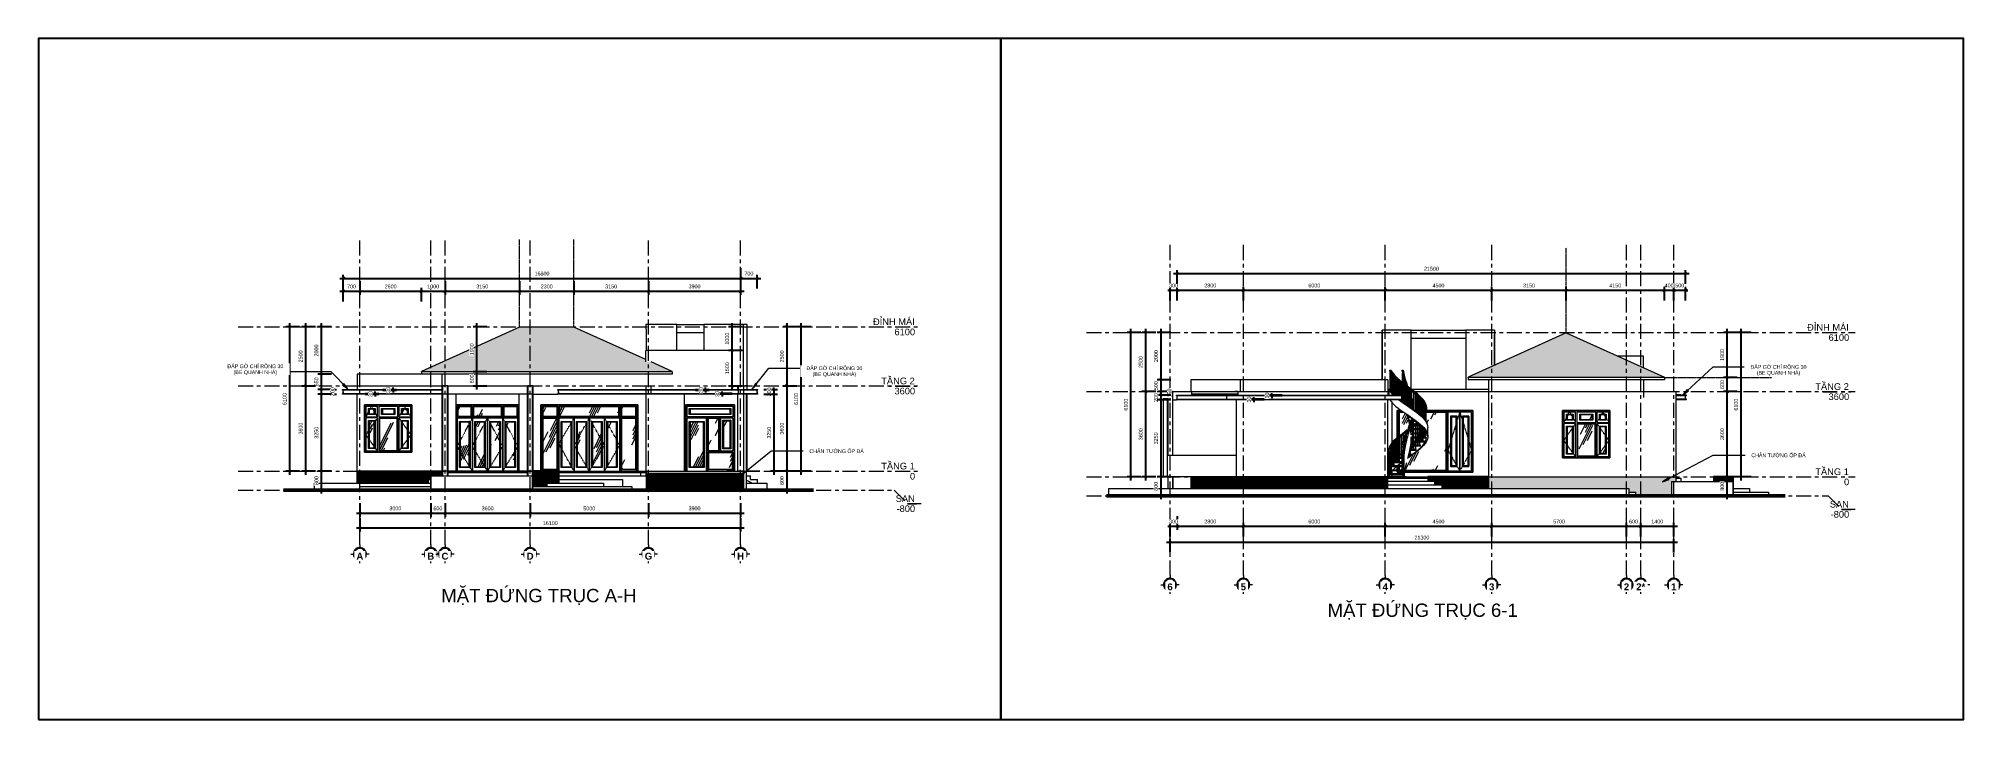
# Model space of a CAD drawing. Header units: millimetres. Extents: x 2164007 to 2324354, y -2513385 to -2308978.
# Drawn here: x 2201896 to 2283289, y -2435714 to -2406936 of the extents above; entities that cross this region are included whole.
import ezdxf

# ---------------------------------------------------------------- set-up
doc = ezdxf.new("R2010")
doc.units = ezdxf.units.MM
for name, pattern in [('Dash 1_16_', [3.175, 1.5875, -1.5875]), ('Grid Line', [22.225, 12.7, -3.175, 3.175, -3.175]), ('IMPORT-ACAD_ISO10W100 _2_', [6, 4, -1, 0, -1])]:
    doc.linetypes.add(name, pattern=pattern)
doc.layers.add('5', color=5, linetype='Continuous')
for name, color, linetype, lineweight in [('A-ANNO-DIMS', 211, 'Continuous', 9), ('A-DETL', 8, 'Continuous', 9), ('A-DETL-THIN', 151, 'Continuous', 9), ('A-DETL-WIDE', 214, 'Continuous', 50), ('A-DOOR', 8, 'Continuous', 13), ('A-FLOR', 8, 'Continuous', 13), ('A-FLOR-HRAL', 8, 'Continuous', 9), ('A-GLAZ', 8, 'Continuous', 13), ('A-ROOF', 8, 'Continuous', 13), ('A-ROOF-PATT', 8, 'Continuous', 13), ('A-WALL', 113, 'Continuous', 20), ('A-WALL-PATT', 8, 'Continuous', 50), ('G-ANNO-TEXT', 231, 'Continuous', 9), ('I-FURN', 8, 'Continuous', 9), ('S-BEAM', 8, 'Continuous', 9), ('S-COLS', 52, 'Continuous', 9), ('S-GRID', 8, 'Continuous', 9), ('S-GRID-IDEN', 8, 'Continuous', 9), ('S-STRS', 8, 'Continuous', 9)]:
    doc.layers.add(name, color=color, linetype=linetype, lineweight=lineweight)
doc.styles.add('Arial', font='arial.ttf', dxfattribs={"height": 175.652835})
doc.styles.add('Arial_1', font='arial.ttf', dxfattribs={"height": 162.282934})
doc.styles.add('Arial_3', font='arial.ttf', dxfattribs={"height": 177.035928})
doc.styles.add('Arial_B', font='arialbd.ttf', dxfattribs={"height": 190.266788})
doc.dimstyles.new('Dim_dai_ca_vu', dxfattribs={"dimscale": 304.8, "dimtxt": 165, "dimasz": 0.292969, "dimexe": 0.492126, "dimexo": 0.0625, "dimgap": 0.393701, "dimtad": 1, "dimdec": 0, "dimzin": 0, "dimdsep": 46, "dimtxsty": 'Arial_1', "dimblk1": 'OBLIQUE', "dimblk2": 'OBLIQUE', "dimsah": 1, "dimcen": 0.09, "dimdle": 0.492126, "dimadec": 0, "dimazin": 0, "dimtfac": 1, "dimtdec": 4, "dimtix": 1, "dimtmove": 0, "dimatfit": 3, "dimfxl": 0.984252, "dimfxlon": 1, "dimtvp": 1, "dimtfill": 1, "dimtolj": 1, "dimtzin": 0, "dimarcsym": 2})
doc.dimstyles.new('Dim_dai_ca_vu_1', dxfattribs={"dimscale": 304.8, "dimtxt": 165, "dimasz": 0.292969, "dimexe": 0.492126, "dimexo": 0.0625, "dimgap": 0.393701, "dimtad": 1, "dimdec": 0, "dimzin": 0, "dimdsep": 46, "dimtxsty": 'Arial_1', "dimblk1": 'OBLIQUE', "dimblk2": 'OBLIQUE', "dimsah": 1, "dimcen": 0.09, "dimdle": 0.492126, "dimadec": 0, "dimazin": 0, "dimtfac": 1, "dimtdec": 4, "dimtix": 1, "dimtmove": 0, "dimatfit": 3, "dimfxl": 0.984252, "dimfxlon": 1, "dimtvp": 1, "dimtfill": 1, "dimtolj": 1, "dimtzin": 0, "dimarcsym": 2})
pattern_1 = [(63.435, (228.6, 114.3), (-920.1, 2760.3), [1143, -685.8, 1143, -685.8, -1454.05]), (63.435, (228.6, 114.3), (-920.1, 2760.3), [-3657.6, 457.2, -996.85]), (63.435, (171.4, 171.4), (-920.1, 2760.3), [914.4, -1143, 685.8, -685.8, -1682.65]), (63.435, (171.4, 171.4), (-920.1, 2760.3), [-3429, 800.1, -882.55]), (63.435, (171.4, 343), (-920.1, 2760.3), [685.8, -1371.6, 457.2, -685.8, -1911.25]), (63.435, (171.4, 343), (-920.1, 2760.3), [-3200.4, 1028.7, -882.55]), (63.435, (343, 171.4), (-920.1, 2760.3), [685.8, -1371.6, 571.5, -2482.75]), (63.435, (514.4, 343), (-920.1, 2760.3), [342.9, -1714.5, 228.6, -2825.65]), (63.435, (228.6, 628.6), (-920.1, 2760.3), [228.6, -1714.5, 228.6, -914.4, -2025.55]), (63.435, (228.6, 628.6), (-920.1, 2760.3), [-3086.1, 571.5, -1454.05]), (63.435, (1257.3, 457.2), (-920.1, 2760.3), [1143, -1714.5, 1371.6, -905.4]), (63.435, (1257.3, 285.8), (-920.1, 2760.3), [1600.2, -1143, 1714.5, -676.8]), (63.435, (1371.6, 343), (-920.1, 2760.3), [1828.8, -914.4, 1371.6, -996.85]), (63.435, (1543, 514.4), (-920.1, 2760.3), [1143, -1600.2, 914.4, -1454.05]), (63.435, (1371.6, 857.2), (-920.1, 2760.3), [571.5, -2286, 685.8, -1568.35]), (63.435, (1714.5, 685.8), (-920.1, 2760.3), [457.2, -2286, 457.2, -1911.25])]
pattern_2 = [(58.997, (228.6, 15411.4), (-920.09, 2296.7), [992.4, -595.44, 992.4, -1857.9]), (58.997, (228.6, 15411.4), (-920.09, 2296.7), [-2580.24, -595.44, 396.96, -865.5]), (58.997, (171.4, 15459), (-920.09, 2296.7), [793.92, -992.4, 595.44, -2056.4]), (58.997, (171.4, 15459), (-920.09, 2296.7), [-2381.76, -595.44, 694.68, -766.27]), (58.997, (171.4, 15601.6), (-920.09, 2296.7), [595.44, -1190.88, 396.96, -2254.87]), (58.997, (171.4, 15601.6), (-920.09, 2296.7), [-2183.28, -595.44, 893.16, -766.27]), (58.997, (342.9, 15459), (-920.09, 2296.7), [595.44, -1190.88, 496.2, -2155.63]), (58.997, (514.4, 15601.6), (-920.09, 2296.7), [297.72, -1488.6, 198.48, -2453.35]), (58.997, (228.6, 15839.3), (-920.09, 2296.7), [198.48, -1488.6, 198.48, -2552.6]), (58.997, (228.6, 15839.3), (-920.09, 2296.7), [-1885.56, -793.92, 496.2, -1262.47]), (58.997, (1257.3, 15696.7), (-920.09, 2296.7), [992.4, -1488.6, 1190.88, -786.12]), (58.997, (1257.3, 15554), (-920.09, 2296.7), [1389.36, -992.4, 1488.6, -587.64]), (58.997, (1371.6, 15601.6), (-920.09, 2296.7), [1587.84, -793.92, 1190.88, -865.5]), (58.997, (1543, 15744.2), (-920.09, 2296.7), [992.4, -1389.36, 793.92, -1262.47]), (58.997, (1371.6, 16029.5), (-920.09, 2296.7), [496.2, -1984.8, 595.44, -1361.7]), (58.997, (1714.5, 15886.9), (-920.09, 2296.7), [396.96, -1984.8, 396.96, -1659.43])]
pattern_3 = [(58.997, (228.6, 14723.7), (-920.09, 2296.7), [992.4, -595.44, 992.4, -1857.91]), (58.997, (228.6, 14723.7), (-920.09, 2296.7), [-2580.24, -595.44, 396.96, -865.5]), (58.997, (171.4, 14771.2), (-920.09, 2296.7), [793.92, -992.4, 595.44, -2056.4]), (58.997, (171.4, 14771.2), (-920.09, 2296.7), [-2381.76, -595.44, 694.68, -766.27]), (58.997, (171.4, 14913.9), (-920.09, 2296.7), [595.44, -1190.88, 396.96, -2254.87]), (58.997, (171.4, 14913.9), (-920.09, 2296.7), [-2183.28, -595.44, 893.16, -766.27]), (58.997, (342.9, 14771.2), (-920.09, 2296.7), [595.44, -1190.88, 496.2, -2155.63]), (58.997, (514.4, 14913.9), (-920.09, 2296.7), [297.72, -1488.6, 198.48, -2453.35]), (58.997, (228.6, 15151.6), (-920.09, 2296.7), [198.48, -1488.6, 198.48, -2552.6]), (58.997, (228.6, 15151.6), (-920.09, 2296.7), [-1885.56, -793.92, 496.2, -1262.47]), (58.997, (1257.3, 15009), (-920.09, 2296.7), [992.4, -1488.6, 1190.88, -786.12]), (58.997, (1257.3, 14866.3), (-920.09, 2296.7), [1389.36, -992.4, 1488.6, -587.64]), (58.997, (1371.6, 14913.9), (-920.09, 2296.7), [1587.84, -793.92, 1190.88, -865.5]), (58.997, (1543, 15056.5), (-920.09, 2296.7), [992.4, -1389.36, 793.92, -1262.47]), (58.997, (1371.6, 15341.8), (-920.09, 2296.7), [496.2, -1984.8, 595.44, -1361.7]), (58.997, (1714.5, 15199.2), (-920.09, 2296.7), [396.96, -1984.8, 396.96, -1659.43])]
pattern_4 = [(58.997, (228.6, 14751.4), (-920.09, 2296.7), [992.4, -595.44, 992.4, -1857.91]), (58.997, (228.6, 14751.4), (-920.09, 2296.7), [-2580.24, -595.44, 396.96, -865.5]), (58.997, (171.4, 14799), (-920.09, 2296.7), [793.92, -992.4, 595.44, -2056.4]), (58.997, (171.4, 14799), (-920.09, 2296.7), [-2381.76, -595.44, 694.68, -766.27]), (58.997, (171.4, 14941.6), (-920.09, 2296.7), [595.44, -1190.88, 396.96, -2254.87]), (58.997, (171.4, 14941.6), (-920.09, 2296.7), [-2183.28, -595.44, 893.16, -766.27]), (58.997, (342.9, 14799), (-920.09, 2296.7), [595.44, -1190.88, 496.2, -2155.63]), (58.997, (514.4, 14941.6), (-920.09, 2296.7), [297.72, -1488.6, 198.48, -2453.35]), (58.997, (228.6, 15179.3), (-920.09, 2296.7), [198.48, -1488.6, 198.48, -2552.6]), (58.997, (228.6, 15179.3), (-920.09, 2296.7), [-1885.56, -793.92, 496.2, -1262.47]), (58.997, (1257.3, 15036.7), (-920.09, 2296.7), [992.4, -1488.6, 1190.88, -786.12]), (58.997, (1257.3, 14894), (-920.09, 2296.7), [1389.36, -992.4, 1488.6, -587.64]), (58.997, (1371.6, 14941.6), (-920.09, 2296.7), [1587.84, -793.92, 1190.88, -865.5]), (58.997, (1543, 15084.2), (-920.09, 2296.7), [992.4, -1389.36, 793.92, -1262.47]), (58.997, (1371.6, 15369.5), (-920.09, 2296.7), [496.2, -1984.8, 595.44, -1361.7]), (58.997, (1714.5, 15226.9), (-920.09, 2296.7), [396.96, -1984.8, 396.96, -1659.43])]
pattern_5 = [(58.997, (228.6, -12839.6), (-920.09, 2296.7), [992.4, -595.44, 992.4, -1857.91]), (58.997, (228.6, -12839.6), (-920.09, 2296.7), [-2580.24, -595.44, 396.96, -865.5]), (58.997, (171.4, -12792), (-920.09, 2296.7), [793.92, -992.4, 595.44, -2056.4]), (58.997, (171.4, -12792), (-920.09, 2296.7), [-2381.76, -595.44, 694.68, -766.27]), (58.997, (171.4, -12649.4), (-920.09, 2296.7), [595.44, -1190.88, 396.96, -2254.87]), (58.997, (171.4, -12649.4), (-920.09, 2296.7), [-2183.28, -595.44, 893.16, -766.27]), (58.997, (342.9, -12792), (-920.09, 2296.7), [595.44, -1190.88, 496.2, -2155.63]), (58.997, (514.4, -12649.4), (-920.09, 2296.7), [297.72, -1488.6, 198.48, -2453.35]), (58.997, (228.6, -12411.7), (-920.09, 2296.7), [198.48, -1488.6, 198.48, -2552.6]), (58.997, (228.6, -12411.7), (-920.09, 2296.7), [-1885.56, -793.92, 496.2, -1262.47]), (58.997, (1257.3, -12554.3), (-920.09, 2296.7), [992.4, -1488.6, 1190.88, -786.12]), (58.997, (1257.3, -12697), (-920.09, 2296.7), [1389.36, -992.4, 1488.6, -587.64]), (58.997, (1371.6, -12649.4), (-920.09, 2296.7), [1587.84, -793.92, 1190.88, -865.5]), (58.997, (1543, -12506.8), (-920.09, 2296.7), [992.4, -1389.36, 793.92, -1262.47]), (58.997, (1371.6, -12221.5), (-920.09, 2296.7), [496.2, -1984.8, 595.44, -1361.7]), (58.997, (1714.5, -12364.1), (-920.09, 2296.7), [396.96, -1984.8, 396.96, -1659.43])]
pattern_6 = [(58.997, (228.6, 14580.6), (-920.1, 2296.7), [992.4, -595.44, 992.4, -1857.9]), (58.997, (228.6, 14580.6), (-920.1, 2296.7), [-2580.24, -595.44, 396.96, -865.5]), (58.997, (171.4, 14628.2), (-920.1, 2296.7), [793.92, -992.4, 595.44, -2056.4]), (58.997, (171.4, 14628.2), (-920.1, 2296.7), [-2381.76, -595.44, 694.68, -766.27]), (58.997, (171.4, 14770.8), (-920.1, 2296.7), [595.44, -1190.88, 396.96, -2254.87]), (58.997, (171.4, 14770.8), (-920.1, 2296.7), [-2183.28, -595.44, 893.16, -766.27]), (58.997, (342.9, 14628.2), (-920.1, 2296.7), [595.44, -1190.88, 496.2, -2155.63]), (58.997, (514.4, 14770.8), (-920.1, 2296.7), [297.72, -1488.6, 198.48, -2453.35]), (58.997, (228.6, 15008.6), (-920.1, 2296.7), [198.48, -1488.6, 198.48, -2552.6]), (58.997, (228.6, 15008.6), (-920.1, 2296.7), [-1885.56, -793.92, 496.2, -1262.47]), (58.997, (1257.3, 14866), (-920.1, 2296.7), [992.4, -1488.6, 1190.88, -786.12]), (58.997, (1257.3, 14723.3), (-920.1, 2296.7), [1389.36, -992.4, 1488.6, -587.64]), (58.997, (1371.6, 14770.8), (-920.1, 2296.7), [1587.84, -793.92, 1190.88, -865.5]), (58.997, (1543, 14913.5), (-920.1, 2296.7), [992.4, -1389.36, 793.92, -1262.47]), (58.997, (1371.6, 15198.8), (-920.1, 2296.7), [496.2, -1984.8, 595.44, -1361.7]), (58.997, (1714.5, 15056.1), (-920.1, 2296.7), [396.96, -1984.8, 396.96, -1659.43])]
pattern_7 = [(58.997, (228.6, 13920.6), (-920.09, 2296.7), [992.4, -595.44, 992.4, -1857.9]), (58.997, (228.6, 13920.6), (-920.09, 2296.7), [-2580.24, -595.44, 396.96, -865.5]), (58.997, (171.4, 13968.2), (-920.09, 2296.7), [793.92, -992.4, 595.44, -2056.4]), (58.997, (171.4, 13968.2), (-920.09, 2296.7), [-2381.76, -595.44, 694.68, -766.27]), (58.997, (171.4, 14110.8), (-920.09, 2296.7), [595.44, -1190.88, 396.96, -2254.87]), (58.997, (171.4, 14110.8), (-920.09, 2296.7), [-2183.28, -595.44, 893.16, -766.27]), (58.997, (342.9, 13968.2), (-920.09, 2296.7), [595.44, -1190.88, 496.2, -2155.63]), (58.997, (514.4, 14110.8), (-920.09, 2296.7), [297.72, -1488.6, 198.48, -2453.35]), (58.997, (228.6, 14348.6), (-920.09, 2296.7), [198.48, -1488.6, 198.48, -2552.6]), (58.997, (228.6, 14348.6), (-920.09, 2296.7), [-1885.56, -793.92, 496.2, -1262.47]), (58.997, (1257.3, 14206), (-920.09, 2296.7), [992.4, -1488.6, 1190.88, -786.12]), (58.997, (1257.3, 14063.3), (-920.09, 2296.7), [1389.36, -992.4, 1488.6, -587.64]), (58.997, (1371.6, 14110.8), (-920.09, 2296.7), [1587.84, -793.92, 1190.88, -865.5]), (58.997, (1543, 14253.5), (-920.09, 2296.7), [992.4, -1389.36, 793.92, -1262.47]), (58.997, (1371.6, 14538.8), (-920.09, 2296.7), [496.2, -1984.8, 595.44, -1361.7]), (58.997, (1714.5, 14396.1), (-920.09, 2296.7), [396.96, -1984.8, 396.96, -1659.43])]
pattern_8 = [(58.997, (228.6, -13038), (-920.09, 2296.7), [992.4, -595.44, 992.4, -1857.9]), (58.997, (228.6, -13038), (-920.09, 2296.7), [-2580.24, -595.44, 396.96, -865.5]), (58.997, (171.4, -12990.5), (-920.09, 2296.7), [793.92, -992.4, 595.44, -2056.4]), (58.997, (171.4, -12990.5), (-920.09, 2296.7), [-2381.76, -595.44, 694.68, -766.27]), (58.997, (171.4, -12847.9), (-920.09, 2296.7), [595.44, -1190.88, 396.96, -2254.87]), (58.997, (171.4, -12847.9), (-920.09, 2296.7), [-2183.28, -595.44, 893.16, -766.27]), (58.997, (342.9, -12990.5), (-920.09, 2296.7), [595.44, -1190.88, 496.2, -2155.63]), (58.997, (514.4, -12847.9), (-920.09, 2296.7), [297.72, -1488.6, 198.48, -2453.35]), (58.997, (228.6, -12610.1), (-920.09, 2296.7), [198.48, -1488.6, 198.48, -2552.6]), (58.997, (228.6, -12610.1), (-920.09, 2296.7), [-1885.56, -793.92, 496.2, -1262.47]), (58.997, (1257.3, -12752.8), (-920.09, 2296.7), [992.4, -1488.6, 1190.88, -786.12]), (58.997, (1257.3, -12895.4), (-920.09, 2296.7), [1389.36, -992.4, 1488.6, -587.64]), (58.997, (1371.6, -12847.9), (-920.09, 2296.7), [1587.84, -793.92, 1190.88, -865.5]), (58.997, (1543, -12705.2), (-920.09, 2296.7), [992.4, -1389.36, 793.92, -1262.47]), (58.997, (1371.6, -12420), (-920.09, 2296.7), [496.2, -1984.8, 595.44, -1361.7]), (58.997, (1714.5, -12562.6), (-920.09, 2296.7), [396.96, -1984.8, 396.96, -1659.43])]
pattern_9 = [(67.411, (17517.5, 114.3), (-765.55, 2760.3), [1107.27, -664.36, 1107.27, -2072.96]), (67.411, (17517.5, 114.3), (-765.55, 2760.3), [-2878.9, -664.36, 442.91, -965.7]), (67.411, (17470, 171.4), (-765.55, 2760.3), [885.82, -1107.27, 664.36, -2294.42]), (67.411, (17470, 171.4), (-765.55, 2760.3), [-2657.45, -664.36, 775.09, -854.97]), (67.411, (17470, 342.9), (-765.55, 2760.3), [664.36, -1328.73, 442.91, -2515.87]), (67.411, (17470, 342.9), (-765.55, 2760.3), [-2436, -664.36, 996.54, -854.97]), (67.411, (17612.6, 171.4), (-765.55, 2760.3), [664.36, -1328.73, 553.64, -2405.15]), (67.411, (17755.3, 342.9), (-765.55, 2760.3), [332.18, -1660.91, 221.45, -2737.33]), (67.411, (17517.5, 628.6), (-765.55, 2760.3), [221.45, -1660.91, 221.45, -2848.05]), (67.411, (17517.5, 628.6), (-765.55, 2760.3), [-2103.82, -885.82, 553.64, -1408.6]), (67.411, (18373.5, 457.2), (-765.55, 2760.3), [1107.27, -1660.91, 1328.73, -877.11]), (67.411, (18373.5, 285.8), (-765.55, 2760.3), [1550.18, -1107.27, 1660.91, -655.66]), (67.411, (18468.6, 342.9), (-765.55, 2760.3), [1771.64, -885.82, 1328.73, -965.7]), (67.411, (18611.2, 514.4), (-765.55, 2760.3), [1107.27, -1550.18, 885.82, -1408.6]), (67.411, (18468.6, 857.2), (-765.55, 2760.3), [553.64, -2214.55, 664.36, -1519.33]), (67.411, (18753.9, 685.8), (-765.55, 2760.3), [442.91, -2214.55, 442.91, -1851.51])]
pattern_10 = [(58.997, (228.6, -17576.5), (-920.09, 2296.7), [992.4, -595.44, 992.4, -1857.91]), (58.997, (228.6, -17576.5), (-920.09, 2296.7), [-2580.24, -595.44, 396.96, -865.51]), (58.997, (171.4, -17529), (-920.09, 2296.7), [793.92, -992.4, 595.44, -2056.4]), (58.997, (171.4, -17529), (-920.09, 2296.7), [-2381.76, -595.44, 694.68, -766.27]), (58.997, (171.4, -17386.3), (-920.09, 2296.7), [595.44, -1190.88, 396.96, -2254.87]), (58.997, (171.4, -17386.3), (-920.09, 2296.7), [-2183.28, -595.44, 893.16, -766.27]), (58.997, (342.9, -17529), (-920.09, 2296.7), [595.44, -1190.88, 496.2, -2155.63]), (58.997, (514.4, -17386.3), (-920.09, 2296.7), [297.72, -1488.6, 198.48, -2453.35]), (58.997, (228.6, -17148.6), (-920.09, 2296.7), [198.48, -1488.6, 198.48, -2552.6]), (58.997, (228.6, -17148.6), (-920.09, 2296.7), [-1885.56, -793.92, 496.2, -1262.47]), (58.997, (1257.3, -17291.2), (-920.09, 2296.7), [992.4, -1488.6, 1190.88, -786.12]), (58.997, (1257.3, -17433.9), (-920.09, 2296.7), [1389.36, -992.4, 1488.6, -587.64]), (58.997, (1371.6, -17386.3), (-920.09, 2296.7), [1587.84, -793.92, 1190.88, -865.51]), (58.997, (1543, -17243.7), (-920.09, 2296.7), [992.4, -1389.36, 793.92, -1262.47]), (58.997, (1371.6, -16958.4), (-920.09, 2296.7), [496.2, -1984.8, 595.44, -1361.71]), (58.997, (1714.5, -17101), (-920.09, 2296.7), [396.96, -1984.8, 396.96, -1659.43])]
pattern_11 = [(0, (2231584.58, -2426020.66), (152.4, 152.4), [152.4, -152.4]), (0, (2231584.58, -2425969.86), (152.4, 152.4), [152.4, -152.4]), (0, (2231584.58, -2425919.06), (152.4, 152.4), [152.4, -152.4]), (0, (2231584.58, -2425868.26), (152.4, 152.4), [152.4, -152.4]), (90, (2231584.58, -2425868.26), (-152.4, 152.4), [152.4, -152.4]), (90, (2231635.38, -2425868.26), (-152.4, 152.4), [152.4, -152.4]), (90, (2231686.18, -2425868.26), (-152.4, 152.4), [152.4, -152.4]), (90, (2231736.98, -2425868.26), (-152.4, 152.4), [152.4, -152.4])]
pattern_12 = [(0, (2222684.58, -2426020.66), (152.4, 152.4), [152.4, -152.4]), (0, (2222684.58, -2425969.86), (152.4, 152.4), [152.4, -152.4]), (0, (2222684.58, -2425919.06), (152.4, 152.4), [152.4, -152.4]), (0, (2222684.58, -2425868.26), (152.4, 152.4), [152.4, -152.4]), (90, (2222684.58, -2425868.26), (-152.4, 152.4), [152.4, -152.4]), (90, (2222735.38, -2425868.26), (-152.4, 152.4), [152.4, -152.4]), (90, (2222786.18, -2425868.26), (-152.4, 152.4), [152.4, -152.4]), (90, (2222836.98, -2425868.26), (-152.4, 152.4), [152.4, -152.4])]
pattern_13 = [(0, (2223842.076, -2426000.34), (0, 50.8), []), (90, (2223842.08, -2426000.34), (-203.2, 203.2), [50.8, -711.2]), (90, (2224146.88, -2425898.74), (-203.2, 203.2), [50.8, -711.2])]
pattern_14 = [(0, (2258840.7, -2426259.24), (152.4, 152.4), [152.4, -152.4]), (0, (2258840.7, -2426208.44), (152.4, 152.4), [152.4, -152.4]), (0, (2258840.7, -2426157.64), (152.4, 152.4), [152.4, -152.4]), (0, (2258840.7, -2426106.84), (152.4, 152.4), [152.4, -152.4]), (90, (2258840.7, -2426106.84), (-152.4, 152.4), [152.4, -152.4]), (90, (2258891.5, -2426106.84), (-152.4, 152.4), [152.4, -152.4]), (90, (2258942.3, -2426106.84), (-152.4, 152.4), [152.4, -152.4]), (90, (2258993.1, -2426106.84), (-152.4, 152.4), [152.4, -152.4])]
pattern_15 = [(0, (2273498.206, -2426238.92), (0, 50.8), []), (90, (2273498.2, -2426238.92), (-203.2, 203.2), [50.8, -711.2]), (90, (2273803, -2426137.32), (-203.2, 203.2), [50.8, -711.2])]

msp = doc.modelspace()

# ---------------------------------------------------------------- texts
at = {"layer": 'G-ANNO-TEXT', "color": 7, "char_height": 562.089, "attachment_point": 1, "line_spacing_factor": 0.938532, "style": 'Arial_1', "bg_fill": 3, "box_fill_scale": 1.25, "bg_fill_color": 0, "bg_fill_transparency": 0}
for s, insert, width in [('MẶT ĐỨNG TRỤC A-H', (2218924.9, -2430195), 9738.36), ('MẶT ĐỨNG TRỤC 6-1', (2256401.8, -2430815), 9539.478)]:
    msp.add_mtext(s, dxfattribs=dict(at, insert=insert, width=width))
at = {"layer": 'S-GRID', "linetype": 'Grid Line', "ltscale": 50, "char_height": 281.04, "attachment_point": 3, "line_spacing_factor": 0.938532, "style": 'Arial', "bg_fill": 3, "box_fill_scale": 1.25, "bg_fill_color": 0, "bg_fill_transparency": 0}
for s, insert, width in [('ĐỈNH MÁI', (2238946.7, -2418765.4), 2098.548), ('ĐỈNH MÁI', (2278442.3, -2419004), 2098.548), ('TẦNG 2', (2238946.7, -2421265.4), 1687.068), ('TẦNG 2', (2278442.3, -2421504), 1687.068), ('TẦNG 1', (2238946.7, -2424865.4), 1687.068), ('TẦNG 1', (2278442.3, -2425104), 1687.068), ('SAN', (2238946.7, -2426236.9), 960.12), ('SAN', (2278442.3, -2426475.5), 960.12)]:
    msp.add_mtext(s, dxfattribs=dict(at, insert=insert, width=width))

# ---------------------------------------------------------------- blocks, each defined once
blk = doc.blocks.new('Furniture 4 - Furniture 3-1054500-East')
at = {"layer": 'I-FURN'}
for p, q in [((11423, 20), (11423, 50)), ((11651, 20), (11423, 20))]:
    blk.add_line(p, q, dxfattribs=at)
blk = doc.blocks.new('D4100x2800 XINFA 65 CHUAN - D1-1094269-East')
at = {"layer": 'A-DOOR', "lineweight": 9}
h = blk.add_hatch(dxfattribs=at)
h.set_pattern_fill('FP_1', color=256, style=0, pattern_type=2)
h.set_pattern_definition(pattern_1)
h.paths.add_polyline_path([(3606, 2325), (4216, 2325), (4216, 2715), (3606, 2715)], flags=0)
h = blk.add_hatch(dxfattribs=at)
h.set_pattern_fill('FP_2', color=256, style=0, pattern_type=2)
h.set_pattern_definition([(58.997, (228.6, -13670.4), (-920.09, 2296.7), [992.4, -595.44, 992.4, -1857.91]), (58.997, (228.6, -13670.4), (-920.09, 2296.7), [-2580.24, -595.44, 396.96, -865.5]), (58.997, (171.4, -13622.8), (-920.09, 2296.7), [793.92, -992.4, 595.44, -2056.4]), (58.997, (171.4, -13622.8), (-920.09, 2296.7), [-2381.76, -595.44, 694.68, -766.27]), (58.997, (171.4, -13480.2), (-920.09, 2296.7), [595.44, -1190.88, 396.96, -2254.87]), (58.997, (171.4, -13480.2), (-920.09, 2296.7), [-2183.28, -595.44, 893.16, -766.27]), (58.997, (342.9, -13622.8), (-920.09, 2296.7), [595.44, -1190.88, 496.2, -2155.63]), (58.997, (514.4, -13480.2), (-920.09, 2296.7), [297.72, -1488.6, 198.48, -2453.35]), (58.997, (228.6, -13242.4), (-920.09, 2296.7), [198.48, -1488.6, 198.48, -2552.6]), (58.997, (228.6, -13242.4), (-920.09, 2296.7), [-1885.56, -793.92, 496.2, -1262.47]), (58.997, (1257.3, -13385), (-920.09, 2296.7), [992.4, -1488.6, 1190.88, -786.12]), (58.997, (1257.3, -13527.7), (-920.09, 2296.7), [1389.36, -992.4, 1488.6, -587.64]), (58.997, (1371.6, -13480.2), (-920.09, 2296.7), [1587.84, -793.92, 1190.88, -865.5]), (58.997, (1543, -13337.5), (-920.09, 2296.7), [992.4, -1389.36, 793.92, -1262.47]), (58.997, (1371.6, -13052.2), (-920.09, 2296.7), [496.2, -1984.8, 595.44, -1361.7]), (58.997, (1714.5, -13194.9), (-920.09, 2296.7), [396.96, -1984.8, 396.96, -1659.43])])
h.paths.add_polyline_path([(6826, 2715), (6846, 2735), (4296, 2735), (4316, 2715), (5136, 2715)], flags=0)
h = blk.add_hatch(dxfattribs=at)
h.set_pattern_fill('FP_3', color=256, style=0, pattern_type=2)
h.set_pattern_definition([(67.411, (16119, 114.3), (-765.55, 2760.3), [1107.27, -664.36, 1107.27, -2072.96]), (67.411, (16119, 114.3), (-765.55, 2760.3), [-2878.9, -664.36, 442.9, -965.7]), (67.411, (16071.5, 171.4), (-765.55, 2760.3), [885.82, -1107.27, 664.36, -2294.42]), (67.411, (16071.5, 171.4), (-765.55, 2760.3), [-2657.45, -664.36, 775.1, -854.97]), (67.411, (16071.5, 342.9), (-765.55, 2760.3), [664.36, -1328.73, 442.9, -2515.87]), (67.411, (16071.5, 342.9), (-765.55, 2760.3), [-2436, -664.36, 996.54, -854.97]), (67.411, (16214.2, 171.4), (-765.55, 2760.3), [664.36, -1328.73, 553.64, -2405.15]), (67.411, (16356.8, 342.9), (-765.55, 2760.3), [332.18, -1660.9, 221.45, -2737.33]), (67.411, (16119, 628.6), (-765.55, 2760.3), [221.45, -1660.9, 221.45, -2848.05]), (67.411, (16119, 628.6), (-765.55, 2760.3), [-2103.82, -885.82, 553.64, -1408.6]), (67.411, (16975, 457.2), (-765.55, 2760.3), [1107.27, -1660.9, 1328.73, -877.1]), (67.411, (16975, 285.8), (-765.55, 2760.3), [1550.18, -1107.27, 1660.9, -655.66]), (67.411, (17070.1, 342.9), (-765.55, 2760.3), [1771.64, -885.82, 1328.73, -965.7]), (67.411, (17212.8, 514.4), (-765.55, 2760.3), [1107.27, -1550.18, 885.82, -1408.6]), (67.411, (17070.1, 857.2), (-765.55, 2760.3), [553.64, -2214.55, 664.36, -1519.33]), (67.411, (17355.4, 685.8), (-765.55, 2760.3), [442.9, -2214.55, 442.9, -1851.5])])
h.paths.add_polyline_path([(4296, 2305), (4316, 2325), (4316, 2715), (4296, 2735), (4296, 2319)], flags=0)
h = blk.add_hatch(dxfattribs=at)
h.set_pattern_fill('FP_1', color=256, style=0, pattern_type=2)
h.set_pattern_definition(pattern_1)
h.paths.add_polyline_path([(4316, 2325), (6826, 2325), (6826, 2715), (4316, 2715)], flags=0)
h = blk.add_hatch(dxfattribs=at)
h.set_pattern_fill('FP_1', color=256, style=0, pattern_type=2)
h.set_pattern_definition(pattern_1)
h.paths.add_polyline_path([(7204, 2325), (7536, 2325), (7536, 2715), (6926, 2715), (6926, 2325)], flags=0)
h = blk.add_hatch(dxfattribs=at)
h.set_pattern_fill('FP_4', color=256, style=0, pattern_type=2)
h.set_pattern_definition(pattern_2)
h.paths.add_polyline_path([(3586, 2305), (4236, 2305), (4216, 2325), (3606, 2325), (3600, 2319)], flags=0)
h = blk.add_hatch(dxfattribs=at)
h.set_pattern_fill('FP_8', color=256, style=0, pattern_type=2)
h.set_pattern_definition([(58.997, (228.6, -13822.7), (-920.09, 2296.7), [992.4, -595.44, 992.4, -1857.91]), (58.997, (228.6, -13822.7), (-920.09, 2296.7), [-2580.24, -595.44, 396.96, -865.5]), (58.997, (171.4, -13775.1), (-920.09, 2296.7), [793.92, -992.4, 595.44, -2056.4]), (58.997, (171.4, -13775.1), (-920.09, 2296.7), [-2381.76, -595.44, 694.68, -766.27]), (58.997, (171.4, -13632.5), (-920.09, 2296.7), [595.44, -1190.88, 396.96, -2254.87]), (58.997, (171.4, -13632.5), (-920.09, 2296.7), [-2183.28, -595.44, 893.16, -766.27]), (58.997, (342.9, -13775.1), (-920.09, 2296.7), [595.44, -1190.88, 496.2, -2155.63]), (58.997, (514.4, -13632.5), (-920.09, 2296.7), [297.72, -1488.6, 198.48, -2453.35]), (58.997, (228.6, -13394.7), (-920.09, 2296.7), [198.48, -1488.6, 198.48, -2552.6]), (58.997, (228.6, -13394.7), (-920.09, 2296.7), [-1885.56, -793.92, 496.2, -1262.47]), (58.997, (1257.3, -13537.4), (-920.09, 2296.7), [992.4, -1488.6, 1190.88, -786.12]), (58.997, (1257.3, -13680), (-920.09, 2296.7), [1389.36, -992.4, 1488.6, -587.64]), (58.997, (1371.6, -13632.5), (-920.09, 2296.7), [1587.84, -793.92, 1190.88, -865.5]), (58.997, (1543, -13489.8), (-920.09, 2296.7), [992.4, -1389.36, 793.92, -1262.47]), (58.997, (1371.6, -13204.5), (-920.09, 2296.7), [496.2, -1984.8, 595.44, -1361.7]), (58.997, (1714.5, -13347.2), (-920.09, 2296.7), [396.96, -1984.8, 396.96, -1659.43])])
h.paths.add_polyline_path([(4216, 2220), (4236, 2240), (3586, 2240), (3606, 2220), (4102, 2220)], flags=0)
h = blk.add_hatch(dxfattribs=at)
h.set_pattern_fill('FP_1', color=256, style=0, pattern_type=2)
h.set_pattern_definition(pattern_1)
h.paths.add_polyline_path([(4216, 90), (4216, 2220), (3606, 2220), (3606, 90), (4102, 90)], flags=0)
h = blk.add_hatch(dxfattribs=at)
h.set_pattern_fill('FP_7', color=256, style=0, pattern_type=2)
h.set_pattern_definition([(67.411, (-13113.5, 114.3), (-765.55, 2760.3), [1107.27, -664.36, 1107.27, -2072.96]), (67.411, (-13113.5, 114.3), (-765.55, 2760.3), [-2878.9, -664.36, 442.9, -965.7]), (67.411, (-13161, 171.4), (-765.55, 2760.3), [885.82, -1107.27, 664.36, -2294.42]), (67.411, (-13161, 171.4), (-765.55, 2760.3), [-2657.45, -664.36, 775.1, -854.97]), (67.411, (-13161, 342.9), (-765.55, 2760.3), [664.36, -1328.73, 442.9, -2515.87]), (67.411, (-13161, 342.9), (-765.55, 2760.3), [-2436, -664.36, 996.54, -854.97]), (67.411, (-13018.4, 171.4), (-765.55, 2760.3), [664.36, -1328.73, 553.64, -2405.15]), (67.411, (-12875.7, 342.9), (-765.55, 2760.3), [332.18, -1660.9, 221.45, -2737.33]), (67.411, (-13113.5, 628.6), (-765.55, 2760.3), [221.45, -1660.9, 221.45, -2848.05]), (67.411, (-13113.5, 628.6), (-765.55, 2760.3), [-2103.82, -885.82, 553.64, -1408.6]), (67.411, (-12257.5, 457.2), (-765.55, 2760.3), [1107.27, -1660.9, 1328.73, -877.1]), (67.411, (-12257.5, 285.8), (-765.55, 2760.3), [1550.18, -1107.27, 1660.9, -655.66]), (67.411, (-12162.4, 342.9), (-765.55, 2760.3), [1771.64, -885.82, 1328.73, -965.7]), (67.411, (-12019.8, 514.4), (-765.55, 2760.3), [1107.27, -1550.18, 885.82, -1408.6]), (67.411, (-12162.4, 857.2), (-765.55, 2760.3), [553.64, -2214.55, 664.36, -1519.33]), (67.411, (-11877.1, 685.8), (-765.55, 2760.3), [442.9, -2214.55, 442.9, -1851.5])])
h.paths.add_polyline_path([(4236, 70), (4236, 2240), (4216, 2220), (4216, 90)], flags=0)
h = blk.add_hatch(dxfattribs=at)
h.set_pattern_fill('FP_4', color=256, style=0, pattern_type=2)
h.set_pattern_definition(pattern_2)
h.paths.add_polyline_path([(6846, 2305), (6826, 2325), (4316, 2325), (4296, 2305), (5136, 2305)], flags=0)
h = blk.add_hatch(dxfattribs=at)
h.set_pattern_fill('FP_14', color=256, style=0, pattern_type=2)
h.set_pattern_definition([(67.411, (16149.8, 114.3), (-765.55, 2760.3), [1107.27, -664.36, 1107.27, -2072.96]), (67.411, (16149.8, 114.3), (-765.55, 2760.3), [-2878.9, -664.36, 442.9, -965.7]), (67.411, (16102.3, 171.4), (-765.55, 2760.3), [885.82, -1107.27, 664.36, -2294.42]), (67.411, (16102.3, 171.4), (-765.55, 2760.3), [-2657.45, -664.36, 775.1, -854.97]), (67.411, (16102.3, 342.9), (-765.55, 2760.3), [664.36, -1328.73, 442.9, -2515.87]), (67.411, (16102.3, 342.9), (-765.55, 2760.3), [-2436, -664.36, 996.54, -854.97]), (67.411, (16245, 171.4), (-765.55, 2760.3), [664.36, -1328.73, 553.64, -2405.15]), (67.411, (16387.6, 342.9), (-765.55, 2760.3), [332.18, -1660.9, 221.45, -2737.33]), (67.411, (16149.8, 628.6), (-765.55, 2760.3), [221.45, -1660.9, 221.45, -2848.05]), (67.411, (16149.8, 628.6), (-765.55, 2760.3), [-2103.82, -885.82, 553.64, -1408.6]), (67.411, (17005.8, 457.2), (-765.55, 2760.3), [1107.27, -1660.9, 1328.73, -877.1]), (67.411, (17005.8, 285.8), (-765.55, 2760.3), [1550.18, -1107.27, 1660.9, -655.66]), (67.411, (17100.9, 342.9), (-765.55, 2760.3), [1771.64, -885.82, 1328.73, -965.7]), (67.411, (17243.5, 514.4), (-765.55, 2760.3), [1107.27, -1550.18, 885.82, -1408.6]), (67.411, (17100.9, 857.2), (-765.55, 2760.3), [553.64, -2214.55, 664.36, -1519.33]), (67.411, (17386.2, 685.8), (-765.55, 2760.3), [442.9, -2214.55, 442.9, -1851.5])])
h.paths.add_polyline_path([(4386, 150), (4416, 180), (4416, 2070), (4386, 2100), (4386, 249)], flags=0)
h = blk.add_hatch(dxfattribs=at)
h.set_pattern_fill('FP_15', color=256, style=0, pattern_type=2)
h.set_pattern_definition([(67.411, (-12934.2, 114.3), (-765.55, 2760.3), [1107.27, -664.36, 1107.27, -2072.96]), (67.411, (-12934.2, 114.3), (-765.55, 2760.3), [-2878.9, -664.36, 442.9, -965.7]), (67.411, (-12981.8, 171.4), (-765.55, 2760.3), [885.82, -1107.27, 664.36, -2294.42]), (67.411, (-12981.8, 171.4), (-765.55, 2760.3), [-2657.45, -664.36, 775.1, -854.97]), (67.411, (-12981.8, 342.9), (-765.55, 2760.3), [664.36, -1328.73, 442.9, -2515.87]), (67.411, (-12981.8, 342.9), (-765.55, 2760.3), [-2436, -664.36, 996.54, -854.97]), (67.411, (-12839.1, 171.4), (-765.55, 2760.3), [664.36, -1328.73, 553.64, -2405.15]), (67.411, (-12696.5, 342.9), (-765.55, 2760.3), [332.18, -1660.9, 221.45, -2737.33]), (67.411, (-12934.2, 628.6), (-765.55, 2760.3), [221.45, -1660.9, 221.45, -2848.05]), (67.411, (-12934.2, 628.6), (-765.55, 2760.3), [-2103.82, -885.82, 553.64, -1408.6]), (67.411, (-12078.3, 457.2), (-765.55, 2760.3), [1107.27, -1660.9, 1328.73, -877.1]), (67.411, (-12078.3, 285.8), (-765.55, 2760.3), [1550.18, -1107.27, 1660.9, -655.66]), (67.411, (-11983.2, 342.9), (-765.55, 2760.3), [1771.64, -885.82, 1328.73, -965.7]), (67.411, (-11840.5, 514.4), (-765.55, 2760.3), [1107.27, -1550.18, 885.82, -1408.6]), (67.411, (-11983.2, 857.2), (-765.55, 2760.3), [553.64, -2214.55, 664.36, -1519.33]), (67.411, (-11697.9, 685.8), (-765.55, 2760.3), [442.9, -2214.55, 442.9, -1851.5])])
h.paths.add_polyline_path([(4828, 150), (4828, 2100), (4798, 2070), (4798, 180)], flags=0)
h = blk.add_hatch(dxfattribs=at)
h.set_pattern_fill('FP_13', color=256, style=0, pattern_type=2)
h.set_pattern_definition([(67.411, (16347.5, 114.3), (-765.55, 2760.3), [1107.27, -664.36, 1107.27, -2072.96]), (67.411, (16347.5, 114.3), (-765.55, 2760.3), [-2878.9, -664.36, 442.9, -965.7]), (67.411, (16300, 171.4), (-765.55, 2760.3), [885.82, -1107.27, 664.36, -2294.42]), (67.411, (16300, 171.4), (-765.55, 2760.3), [-2657.45, -664.36, 775.1, -854.97]), (67.411, (16300, 342.9), (-765.55, 2760.3), [664.36, -1328.73, 442.9, -2515.87]), (67.411, (16300, 342.9), (-765.55, 2760.3), [-2436, -664.36, 996.54, -854.97]), (67.411, (16442.6, 171.4), (-765.55, 2760.3), [664.36, -1328.73, 553.64, -2405.15]), (67.411, (16585.3, 342.9), (-765.55, 2760.3), [332.18, -1660.9, 221.45, -2737.33]), (67.411, (16347.5, 628.6), (-765.55, 2760.3), [221.45, -1660.9, 221.45, -2848.05]), (67.411, (16347.5, 628.6), (-765.55, 2760.3), [-2103.82, -885.82, 553.64, -1408.6]), (67.411, (17203.5, 457.2), (-765.55, 2760.3), [1107.27, -1660.9, 1328.73, -877.1]), (67.411, (17203.5, 285.8), (-765.55, 2760.3), [1550.18, -1107.27, 1660.9, -655.66]), (67.411, (17298.6, 342.9), (-765.55, 2760.3), [1771.64, -885.82, 1328.73, -965.7]), (67.411, (17441.2, 514.4), (-765.55, 2760.3), [1107.27, -1550.18, 885.82, -1408.6]), (67.411, (17298.6, 857.2), (-765.55, 2760.3), [553.64, -2214.55, 664.36, -1519.33]), (67.411, (17583.9, 685.8), (-765.55, 2760.3), [442.9, -2214.55, 442.9, -1851.5])])
h.paths.add_polyline_path([(5028, 150), (5058, 180), (5058, 2070), (5028, 2100), (5028, 249)], flags=0)
h = blk.add_hatch(dxfattribs=at)
h.set_pattern_fill('FP_1', color=256, style=0, pattern_type=2)
h.set_pattern_definition(pattern_1)
h.paths.add_polyline_path([(5136, 180), (5441, 180), (5441, 2070), (5058, 2070), (5058, 180)], flags=0)
h = blk.add_hatch(dxfattribs=at)
h.set_pattern_fill('FP_11', color=256, style=0, pattern_type=2)
h.set_pattern_definition([(67.411, (16545.2, 114.3), (-765.55, 2760.3), [1107.27, -664.36, 1107.27, -2072.96]), (67.411, (16545.2, 114.3), (-765.55, 2760.3), [-2878.9, -664.36, 442.9, -965.7]), (67.411, (16497.7, 171.4), (-765.55, 2760.3), [885.82, -1107.27, 664.36, -2294.42]), (67.411, (16497.7, 171.4), (-765.55, 2760.3), [-2657.45, -664.36, 775.1, -854.97]), (67.411, (16497.7, 342.9), (-765.55, 2760.3), [664.36, -1328.73, 442.9, -2515.87]), (67.411, (16497.7, 342.9), (-765.55, 2760.3), [-2436, -664.36, 996.54, -854.97]), (67.411, (16640.3, 171.4), (-765.55, 2760.3), [664.36, -1328.73, 553.64, -2405.15]), (67.411, (16783, 342.9), (-765.55, 2760.3), [332.18, -1660.9, 221.45, -2737.33]), (67.411, (16545.2, 628.6), (-765.55, 2760.3), [221.45, -1660.9, 221.45, -2848.05]), (67.411, (16545.2, 628.6), (-765.55, 2760.3), [-2103.82, -885.82, 553.64, -1408.6]), (67.411, (17401.2, 457.2), (-765.55, 2760.3), [1107.27, -1660.9, 1328.73, -877.1]), (67.411, (17401.2, 285.8), (-765.55, 2760.3), [1550.18, -1107.27, 1660.9, -655.66]), (67.411, (17496.3, 342.9), (-765.55, 2760.3), [1771.64, -885.82, 1328.73, -965.7]), (67.411, (17639, 514.4), (-765.55, 2760.3), [1107.27, -1550.18, 885.82, -1408.6]), (67.411, (17496.3, 857.2), (-765.55, 2760.3), [553.64, -2214.55, 664.36, -1519.33]), (67.411, (17781.6, 685.8), (-765.55, 2760.3), [442.9, -2214.55, 442.9, -1851.5])])
h.paths.add_polyline_path([(5671, 150), (5701, 180), (5701, 2070), (5671, 2100), (5671, 249)], flags=0)
h = blk.add_hatch(dxfattribs=at)
h.set_pattern_fill('FP_1', color=256, style=0, pattern_type=2)
h.set_pattern_definition(pattern_1)
h.paths.add_polyline_path([(6083, 180), (6083, 2070), (5701, 2070), (5701, 180)], flags=0)
h = blk.add_hatch(dxfattribs=at)
h.set_pattern_fill('FP_9', color=256, style=0, pattern_type=2)
h.set_pattern_definition([(67.411, (-12538.8, 114.3), (-765.55, 2760.3), [1107.27, -664.36, 1107.27, -2072.96]), (67.411, (-12538.8, 114.3), (-765.55, 2760.3), [-2878.9, -664.36, 442.9, -965.7]), (67.411, (-12586.4, 171.4), (-765.55, 2760.3), [885.82, -1107.27, 664.36, -2294.42]), (67.411, (-12586.4, 171.4), (-765.55, 2760.3), [-2657.45, -664.36, 775.1, -854.97]), (67.411, (-12586.4, 342.9), (-765.55, 2760.3), [664.36, -1328.73, 442.9, -2515.87]), (67.411, (-12586.4, 342.9), (-765.55, 2760.3), [-2436, -664.36, 996.54, -854.97]), (67.411, (-12443.7, 171.4), (-765.55, 2760.3), [664.36, -1328.73, 553.64, -2405.15]), (67.411, (-12301, 342.9), (-765.55, 2760.3), [332.18, -1660.9, 221.45, -2737.33]), (67.411, (-12538.8, 628.6), (-765.55, 2760.3), [221.45, -1660.9, 221.45, -2848.05]), (67.411, (-12538.8, 628.6), (-765.55, 2760.3), [-2103.82, -885.82, 553.64, -1408.6]), (67.411, (-11682.9, 457.2), (-765.55, 2760.3), [1107.27, -1660.9, 1328.73, -877.11]), (67.411, (-11682.9, 285.8), (-765.55, 2760.3), [1550.18, -1107.27, 1660.9, -655.66]), (67.411, (-11587.8, 342.9), (-765.55, 2760.3), [1771.64, -885.82, 1328.73, -965.7]), (67.411, (-11445.2, 514.4), (-765.55, 2760.3), [1107.27, -1550.18, 885.82, -1408.6]), (67.411, (-11587.8, 857.2), (-765.55, 2760.3), [553.64, -2214.55, 664.36, -1519.33]), (67.411, (-11302.5, 685.8), (-765.55, 2760.3), [442.9, -2214.55, 442.9, -1851.51])])
h.paths.add_polyline_path([(6113, 150), (6113, 2100), (6083, 2070), (6083, 180)], flags=0)
h = blk.add_hatch(dxfattribs=at)
h.set_pattern_fill('FP_1', color=256, style=0, pattern_type=2)
h.set_pattern_definition(pattern_1)
h.paths.add_polyline_path([(6726, 180), (6726, 2070), (6343, 2070), (6343, 180)], flags=0)
h = blk.add_hatch(dxfattribs=at)
h.set_pattern_fill('FP_12', color=256, style=0, pattern_type=2)
h.set_pattern_definition([(67.411, (-12341.1, 114.3), (-765.55, 2760.3), [1107.27, -664.36, 1107.27, -2072.96]), (67.411, (-12341.1, 114.3), (-765.55, 2760.3), [-2878.9, -664.36, 442.9, -965.7]), (67.411, (-12388.7, 171.4), (-765.55, 2760.3), [885.82, -1107.27, 664.36, -2294.42]), (67.411, (-12388.7, 171.4), (-765.55, 2760.3), [-2657.45, -664.36, 775.1, -854.97]), (67.411, (-12388.7, 342.9), (-765.55, 2760.3), [664.36, -1328.73, 442.9, -2515.87]), (67.411, (-12388.7, 342.9), (-765.55, 2760.3), [-2436, -664.36, 996.54, -854.97]), (67.411, (-12246, 171.4), (-765.55, 2760.3), [664.36, -1328.73, 553.64, -2405.15]), (67.411, (-12103.4, 342.9), (-765.55, 2760.3), [332.18, -1660.9, 221.45, -2737.33]), (67.411, (-12341.1, 628.6), (-765.55, 2760.3), [221.45, -1660.9, 221.45, -2848.05]), (67.411, (-12341.1, 628.6), (-765.55, 2760.3), [-2103.82, -885.82, 553.64, -1408.6]), (67.411, (-11485.2, 457.2), (-765.55, 2760.3), [1107.27, -1660.9, 1328.73, -877.11]), (67.411, (-11485.2, 285.8), (-765.55, 2760.3), [1550.18, -1107.27, 1660.9, -655.66]), (67.411, (-11390.1, 342.9), (-765.55, 2760.3), [1771.64, -885.82, 1328.73, -965.7]), (67.411, (-11247.5, 514.4), (-765.55, 2760.3), [1107.27, -1550.18, 885.82, -1408.6]), (67.411, (-11390.1, 857.2), (-765.55, 2760.3), [553.64, -2214.55, 664.36, -1519.33]), (67.411, (-11104.8, 685.8), (-765.55, 2760.3), [442.9, -2214.55, 442.9, -1851.51])])
h.paths.add_polyline_path([(6756, 150), (6756, 2100), (6726, 2070), (6726, 180)], flags=0)
h = blk.add_hatch(dxfattribs=at)
h.set_pattern_fill('FP_4', color=256, style=0, pattern_type=2)
h.set_pattern_definition(pattern_2)
h.paths.add_polyline_path([(7556, 2305), (7536, 2325), (6926, 2325), (6906, 2305), (7204, 2305)], flags=0)
h = blk.add_hatch(dxfattribs=at)
h.set_pattern_fill('FP_6', color=256, style=0, pattern_type=2)
h.set_pattern_definition([(67.411, (16922.2, 114.3), (-765.55, 2760.3), [1107.27, -664.36, 1107.27, -2072.96]), (67.411, (16922.2, 114.3), (-765.55, 2760.3), [-2878.9, -664.36, 442.9, -965.7]), (67.411, (16874.6, 171.4), (-765.55, 2760.3), [885.82, -1107.27, 664.36, -2294.42]), (67.411, (16874.6, 171.4), (-765.55, 2760.3), [-2657.45, -664.36, 775.1, -854.97]), (67.411, (16874.6, 342.9), (-765.55, 2760.3), [664.36, -1328.73, 442.9, -2515.87]), (67.411, (16874.6, 342.9), (-765.55, 2760.3), [-2436, -664.36, 996.54, -854.97]), (67.411, (17017.3, 171.4), (-765.55, 2760.3), [664.36, -1328.73, 553.64, -2405.15]), (67.411, (17160, 342.9), (-765.55, 2760.3), [332.18, -1660.9, 221.45, -2737.33]), (67.411, (16922.2, 628.6), (-765.55, 2760.3), [221.45, -1660.9, 221.45, -2848.05]), (67.411, (16922.2, 628.6), (-765.55, 2760.3), [-2103.82, -885.82, 553.64, -1408.6]), (67.411, (17778, 457.2), (-765.55, 2760.3), [1107.27, -1660.9, 1328.73, -877.1]), (67.411, (17778, 285.8), (-765.55, 2760.3), [1550.18, -1107.27, 1660.9, -655.66]), (67.411, (17873.2, 342.9), (-765.55, 2760.3), [1771.64, -885.82, 1328.73, -965.7]), (67.411, (18015.8, 514.4), (-765.55, 2760.3), [1107.27, -1550.18, 885.82, -1408.6]), (67.411, (17873.2, 857.2), (-765.55, 2760.3), [553.64, -2214.55, 664.36, -1519.33]), (67.411, (18158.5, 685.8), (-765.55, 2760.3), [442.9, -2214.55, 442.9, -1851.5])])
h.paths.add_polyline_path([(6906, 70), (6926, 90), (6926, 2220), (6906, 2240), (6906, 249)], flags=0)
h = blk.add_hatch(dxfattribs=at)
h.set_pattern_fill('FP_1', color=256, style=0, pattern_type=2)
h.set_pattern_definition(pattern_1)
h.paths.add_polyline_path([(7536, 90), (7536, 2220), (6926, 2220), (6926, 90), (7204, 90)], flags=0)
h = blk.add_hatch(dxfattribs=at)
h.set_pattern_fill('FP_5', color=256, style=0, pattern_type=2)
h.set_pattern_definition(pattern_3)
h.paths.add_polyline_path([(3586, 60), (4236, 60), (4236, 70), (4216, 90), (3606, 90), (3586, 70)], flags=0)
h = blk.add_hatch(dxfattribs=at)
h.set_pattern_fill('FP_10', color=256, style=0, pattern_type=2)
h.set_pattern_definition(pattern_4)
h.paths.add_polyline_path([(5028, 150), (5471, 150), (5441, 180), (5058, 180)], flags=0)
h = blk.add_hatch(dxfattribs=at)
h.set_pattern_fill('FP_10', color=256, style=0, pattern_type=2)
h.set_pattern_definition(pattern_4)
h.paths.add_polyline_path([(6113, 150), (6083, 180), (5701, 180), (5671, 150)], flags=0)
h = blk.add_hatch(dxfattribs=at)
h.set_pattern_fill('FP_10', color=256, style=0, pattern_type=2)
h.set_pattern_definition(pattern_4)
h.paths.add_polyline_path([(6756, 150), (6726, 180), (6343, 180), (6313, 150)], flags=0)
h = blk.add_hatch(dxfattribs=at)
h.set_pattern_fill('FP_5', color=256, style=0, pattern_type=2)
h.set_pattern_definition(pattern_3)
h.paths.add_polyline_path([(7204, 60), (7556, 60), (7556, 70), (7536, 90), (6926, 90), (6906, 70), (6906, 60)], flags=0)
at = {"layer": 'A-DOOR'}
for p, q in [((3521, 2800), (3521, 10)), ((7621, 2800), (3521, 2800)), ((3576, 10), (3576, 2745)), ((3576, 2745), (4246, 2745)), ((3586, 2735), (3586, 2295)), ((3586, 2735), (4236, 2735)), ((3586, 2735), (3606, 2715)), ((4216, 2715), (3606, 2715)), ((3606, 2715), (3606, 2325)), ((4216, 2715), (4236, 2735)), ((4216, 2325), (4216, 2715)), ((4236, 2735), (4236, 2295)), ((4246, 2745), (4246, 10)), ((4286, 10), (4286, 2745)), ((4286, 2745), (7566, 2745)), ((4296, 2295), (4296, 2735)), ((4296, 2735), (6856, 2735)), ((4296, 2735), (4316, 2715)), ((6826, 2715), (4316, 2715)), ((4316, 2715), (4316, 2325)), ((6826, 2715), (6846, 2735)), ((6826, 2325), (6826, 2715)), ((6846, 2745), (6846, 2295)), ((6856, 2745), (6856, 0)), ((6896, 2745), (6856, 2745)), ((6896, 2745), (6896, 0)), ((6896, 2735), (7556, 2735)), ((6906, 2745), (6906, 2295)), ((6906, 2735), (6926, 2715)), ((7536, 2715), (6926, 2715)), ((6926, 2715), (6926, 2325)), ((7536, 2715), (7556, 2735)), ((7536, 2325), (7536, 2715)), ((7556, 2735), (7556, 2295)), ((7566, 2745), (7566, 0)), ((7621, 0), (7621, 2800)), ((4246, 2305), (3576, 2305)), ((3576, 2250), (3576, 2295)), ((7566, 2295), (3576, 2295)), ((3576, 2250), (7566, 2250)), ((4246, 2240), (3576, 2240)), ((3586, 2305), (3606, 2325)), ((3586, 2250), (3586, 10)), ((3606, 2220), (3586, 2240)), ((3606, 2325), (4216, 2325)), ((3606, 2220), (3606, 90)), ((4216, 2220), (3606, 2220)), ((4236, 2305), (4216, 2325)), ((4236, 2240), (4216, 2220)), ((4216, 90), (4216, 2220)), ((4236, 2250), (4236, 10)), ((6856, 2305), (4286, 2305)), ((4928, 2250), (4286, 2250)), ((4286, 2250), (4286, 10)), ((4296, 2305), (4316, 2325)), ((4316, 2325), (6826, 2325)), ((4386, 150), (4386, 2100)), ((4386, 2100), (4828, 2100)), ((4416, 2070), (4386, 2100)), ((4416, 2070), (4416, 180)), ((4798, 2070), (4416, 2070)), ((4828, 2100), (4798, 2070)), ((4798, 180), (4798, 2070)), ((4828, 2100), (4828, 150)), ((5571, 2250), (4928, 2250)), ((4928, 2250), (4928, 0)), ((4928, 0), (4928, 2250)), ((5028, 150), (5028, 2100)), ((5028, 2100), (5471, 2100)), ((5058, 2070), (5028, 2100)), ((5058, 2070), (5058, 180)), ((5441, 2070), (5058, 2070)), ((5471, 2100), (5441, 2070)), ((5441, 180), (5441, 2070)), ((5471, 2100), (5471, 150)), ((5571, 2250), (5571, 0)), ((6213, 2250), (5571, 2250)), ((5571, 0), (5571, 2250)), ((5671, 2100), (6113, 2100)), ((5671, 150), (5671, 2100)), ((5701, 2070), (5671, 2100)), ((5701, 2070), (5701, 180)), ((6083, 2070), (5701, 2070)), ((6113, 2100), (6083, 2070)), ((6083, 180), (6083, 2070)), ((6113, 2100), (6113, 150)), ((6213, 0), (6213, 2250)), ((6213, 2250), (6213, 0)), ((6856, 2250), (6213, 2250)), ((6313, 2100), (6756, 2100)), ((6313, 150), (6313, 2100)), ((6343, 2070), (6313, 2100)), ((6343, 2070), (6343, 180)), ((6726, 2070), (6343, 2070)), ((6756, 2100), (6726, 2070)), ((6726, 180), (6726, 2070)), ((6756, 2100), (6756, 150)), ((6846, 2305), (6826, 2325)), ((6856, 0), (6856, 2250)), ((7566, 2305), (6896, 2305)), ((7566, 2240), (6896, 2240)), ((6926, 2325), (6906, 2305)), ((6906, 2250), (6906, 0)), ((6926, 2220), (6906, 2240)), ((6926, 2325), (7536, 2325)), ((6926, 2220), (6926, 90)), ((7536, 2220), (6926, 2220)), ((7536, 2325), (7556, 2305)), ((7556, 2240), (7536, 2220)), ((7536, 90), (7536, 2220)), ((7556, 2250), (7556, 0)), ((7566, 2295), (7566, 2250)), ((3586, 70), (3606, 90)), ((4236, 60), (3586, 60)), ((3606, 90), (4216, 90)), ((4236, 70), (4216, 90)), ((4386, 150), (4416, 180)), ((4828, 150), (4386, 150)), ((4416, 180), (4798, 180)), ((4828, 150), (4798, 180)), ((5028, 150), (5058, 180)), ((5471, 150), (5028, 150)), ((5058, 180), (5441, 180)), ((5471, 150), (5441, 180)), ((5701, 180), (5671, 150)), ((6113, 150), (5671, 150)), ((5701, 180), (6083, 180)), ((6083, 180), (6113, 150)), ((6343, 180), (6313, 150)), ((6756, 150), (6313, 150)), ((6343, 180), (6726, 180)), ((6726, 180), (6756, 150)), ((6896, 0), (6856, 0)), ((6906, 0), (6896, 0)), ((6926, 90), (6906, 70)), ((7556, 60), (6906, 60)), ((6926, 90), (7536, 90)), ((7536, 90), (7556, 70)), ((7556, 0), (7566, 0)), ((7566, 0), (7621, 0)), ((4286, 0), (4928, 0)), ((4928, 0), (5571, 0)), ((5571, 0), (6213, 0)), ((6213, 0), (6856, 0))]:
    blk.add_line(p, q, dxfattribs=at)
at = {"layer": 'A-DOOR', "linetype": 'Dash 1_16_', "lineweight": 9}
for p, q in [((4286, 1155), (4928, 2250)), ((4928, 1095), (5571, 2250)), ((6213, 1095), (5571, 2250)), ((6856, 1095), (6213, 2250)), ((4928, 0), (4286, 1155)), ((5571, 0), (4928, 1095)), ((5571, 0), (6213, 1095)), ((6213, 0), (6856, 1095))]:
    blk.add_line(p, q, dxfattribs=at)
blk = doc.blocks.new('D2680x2800 XINFA 65 CHUAN - D4-1095533-East')
at = {"layer": 'A-DOOR', "lineweight": 9}
h = blk.add_hatch(dxfattribs=at)
h.set_pattern_fill('FP_16', color=256, style=0, pattern_type=2)
h.set_pattern_definition(pattern_5)
h.paths.add_polyline_path([(578, 2715), (598, 2735), (-4, 2735), (16, 2715)], flags=0)
h = blk.add_hatch(dxfattribs=at)
h.set_pattern_fill('FP_1', color=256, style=0, pattern_type=2)
h.set_pattern_definition(pattern_1)
h.paths.add_polyline_path([(578, 2325), (578, 2715), (16, 2715), (16, 2325)], flags=0)
h = blk.add_hatch(dxfattribs=at)
h.set_pattern_fill('FP_16', color=256, style=0, pattern_type=2)
h.set_pattern_definition(pattern_5)
h.paths.add_polyline_path([(1502, 2715), (1861, 2715), (1883, 2735), (658, 2735), (678, 2715), (1000, 2715)], flags=0)
h = blk.add_hatch(dxfattribs=at)
h.set_pattern_fill('FP_19', color=256, style=0, pattern_type=2)
h.set_pattern_definition([(67.411, (14169, 114.3), (-765.55, 2760.3), [1107.27, -664.36, 1107.27, -2072.96]), (67.411, (14169, 114.3), (-765.55, 2760.3), [-2878.9, -664.36, 442.9, -965.7]), (67.411, (14121.5, 171.4), (-765.55, 2760.3), [885.82, -1107.27, 664.36, -2294.42]), (67.411, (14121.5, 171.4), (-765.55, 2760.3), [-2657.45, -664.36, 775.1, -854.97]), (67.411, (14121.5, 342.9), (-765.55, 2760.3), [664.36, -1328.73, 442.9, -2515.87]), (67.411, (14121.5, 342.9), (-765.55, 2760.3), [-2436, -664.36, 996.54, -854.97]), (67.411, (14264.2, 171.4), (-765.55, 2760.3), [664.36, -1328.73, 553.64, -2405.15]), (67.411, (14406.8, 342.9), (-765.55, 2760.3), [332.18, -1660.9, 221.45, -2737.33]), (67.411, (14169, 628.6), (-765.55, 2760.3), [221.45, -1660.9, 221.45, -2848.05]), (67.411, (14169, 628.6), (-765.55, 2760.3), [-2103.82, -885.82, 553.64, -1408.6]), (67.411, (15025, 457.2), (-765.55, 2760.3), [1107.27, -1660.9, 1328.73, -877.1]), (67.411, (15025, 285.8), (-765.55, 2760.3), [1550.18, -1107.27, 1660.9, -655.66]), (67.411, (15120.1, 342.9), (-765.55, 2760.3), [1771.64, -885.82, 1328.73, -965.7]), (67.411, (15262.8, 514.4), (-765.55, 2760.3), [1107.27, -1550.18, 885.82, -1408.6]), (67.411, (15120.1, 857.2), (-765.55, 2760.3), [553.64, -2214.55, 664.36, -1519.33]), (67.411, (15405.4, 685.8), (-765.55, 2760.3), [442.9, -2214.55, 442.9, -1851.5])])
h.paths.add_polyline_path([(658, 2305), (678, 2325), (678, 2715), (658, 2735), (658, 2319)], flags=0)
h = blk.add_hatch(dxfattribs=at)
h.set_pattern_fill('FP_1', color=256, style=0, pattern_type=2)
h.set_pattern_definition(pattern_1)
h.paths.add_polyline_path([(1861, 2325), (1861, 2715), (678, 2715), (678, 2325), (1000, 2325)], flags=0)
h = blk.add_hatch(dxfattribs=at)
h.set_pattern_fill('FP_17', color=256, style=0, pattern_type=2)
h.set_pattern_definition([(66.934, (-12611.2, 114.3), (-783.6, 2760.3), [1111.16, -666.7, 1111.16, -2080.24]), (66.934, (-12611.2, 114.3), (-783.6, 2760.3), [-2889.02, -666.7, 444.46, -969.08]), (66.934, (-12659.8, 171.4), (-783.6, 2760.3), [888.93, -1111.16, 666.7, -2302.48]), (66.934, (-12659.8, 171.4), (-783.6, 2760.3), [-2666.79, -666.7, 777.81, -857.97]), (66.934, (-12659.8, 342.9), (-783.6, 2760.3), [666.7, -1333.4, 444.46, -2524.7]), (66.934, (-12659.8, 342.9), (-783.6, 2760.3), [-2444.55, -666.7, 1000.04, -857.97]), (66.934, (-12513.8, 171.4), (-783.6, 2760.3), [666.7, -1333.4, 555.58, -2413.6]), (66.934, (-12367.8, 342.9), (-783.6, 2760.3), [333.35, -1666.74, 222.23, -2746.94]), (66.934, (-12611.2, 628.6), (-783.6, 2760.3), [222.23, -1666.74, 222.23, -2858.06]), (66.934, (-12611.2, 628.6), (-783.6, 2760.3), [-2111.2, -888.93, 555.58, -1413.55]), (66.934, (-11735, 457.2), (-783.6, 2760.3), [1111.16, -1666.74, 1333.4, -880.2]), (66.934, (-11735, 285.8), (-783.6, 2760.3), [1555.62, -1111.16, 1666.74, -657.96]), (66.934, (-11637.7, 342.9), (-783.6, 2760.3), [1777.86, -888.93, 1333.4, -969.08]), (66.934, (-11491.7, 514.4), (-783.6, 2760.3), [1111.16, -1555.62, 888.93, -1413.55]), (66.934, (-11637.7, 857.2), (-783.6, 2760.3), [555.58, -2222.32, 666.7, -1524.66]), (66.934, (-11345.7, 685.8), (-783.6, 2760.3), [444.46, -2222.32, 444.46, -1858])])
h.paths.add_polyline_path([(1883, 2305), (1883, 2735), (1861, 2715), (1861, 2325), (1883, 2305)], flags=0)
h = blk.add_hatch(dxfattribs=at)
h.set_pattern_fill('FP_27', color=256, style=0, pattern_type=2)
h.set_pattern_definition([(67.411, (-12802.7, 114.3), (-765.55, 2760.3), [1107.27, -664.36, 1107.27, -2072.96]), (67.411, (-12802.7, 114.3), (-765.55, 2760.3), [-2878.9, -664.36, 442.9, -965.7]), (67.411, (-12850.2, 171.4), (-765.55, 2760.3), [885.82, -1107.27, 664.36, -2294.42]), (67.411, (-12850.2, 171.4), (-765.55, 2760.3), [-2657.45, -664.36, 775.1, -854.97]), (67.411, (-12850.2, 342.9), (-765.55, 2760.3), [664.36, -1328.73, 442.9, -2515.87]), (67.411, (-12850.2, 342.9), (-765.55, 2760.3), [-2436, -664.36, 996.54, -854.97]), (67.411, (-12707.6, 171.4), (-765.55, 2760.3), [664.36, -1328.73, 553.64, -2405.15]), (67.411, (-12565, 342.9), (-765.55, 2760.3), [332.18, -1660.9, 221.45, -2737.33]), (67.411, (-12802.7, 628.6), (-765.55, 2760.3), [221.45, -1660.9, 221.45, -2848.05]), (67.411, (-12802.7, 628.6), (-765.55, 2760.3), [-2103.82, -885.82, 553.64, -1408.6]), (67.411, (-11946.8, 457.2), (-765.55, 2760.3), [1107.27, -1660.9, 1328.73, -877.1]), (67.411, (-11946.8, 285.8), (-765.55, 2760.3), [1550.18, -1107.27, 1660.9, -655.66]), (67.411, (-11851.7, 342.9), (-765.55, 2760.3), [1771.64, -885.82, 1328.73, -965.7]), (67.411, (-11709, 514.4), (-765.55, 2760.3), [1107.27, -1550.18, 885.82, -1408.6]), (67.411, (-11851.7, 857.2), (-765.55, 2760.3), [553.64, -2214.55, 664.36, -1519.33]), (67.411, (-11566.3, 685.8), (-765.55, 2760.3), [442.9, -2214.55, 442.9, -1851.5])])
h.paths.add_polyline_path([(2546, 2305), (2546, 2735), (2526, 2715), (2526, 2325), (2532, 2319)], flags=0)
h = blk.add_hatch(dxfattribs=at)
h.set_pattern_fill('FP_24', color=256, style=0, pattern_type=2)
h.set_pattern_definition(pattern_8)
h.paths.add_polyline_path([(116, 2070), (498, 2070), (528, 2100), (86, 2100)], flags=0)
h = blk.add_hatch(dxfattribs=at)
h.set_pattern_fill('FP_1', color=256, style=0, pattern_type=2)
h.set_pattern_definition(pattern_1)
h.paths.add_polyline_path([(498, 180), (498, 2070), (116, 2070), (116, 180)], flags=0)
h = blk.add_hatch(dxfattribs=at)
h.set_pattern_fill('FP_23', color=256, style=0, pattern_type=2)
h.set_pattern_definition([(67.411, (-13426.5, 114.3), (-765.55, 2760.3), [1107.27, -664.36, 1107.27, -2072.96]), (67.411, (-13426.5, 114.3), (-765.55, 2760.3), [-2878.9, -664.36, 442.9, -965.7]), (67.411, (-13474, 171.4), (-765.55, 2760.3), [885.82, -1107.27, 664.36, -2294.42]), (67.411, (-13474, 171.4), (-765.55, 2760.3), [-2657.45, -664.36, 775.1, -854.97]), (67.411, (-13474, 342.9), (-765.55, 2760.3), [664.36, -1328.73, 442.9, -2515.87]), (67.411, (-13474, 342.9), (-765.55, 2760.3), [-2436, -664.36, 996.54, -854.97]), (67.411, (-13331.4, 171.4), (-765.55, 2760.3), [664.36, -1328.73, 553.64, -2405.15]), (67.411, (-13188.8, 342.9), (-765.55, 2760.3), [332.18, -1660.9, 221.45, -2737.33]), (67.411, (-13426.5, 628.6), (-765.55, 2760.3), [221.45, -1660.9, 221.45, -2848.05]), (67.411, (-13426.5, 628.6), (-765.55, 2760.3), [-2103.82, -885.82, 553.64, -1408.6]), (67.411, (-12570.6, 457.2), (-765.55, 2760.3), [1107.27, -1660.9, 1328.73, -877.1]), (67.411, (-12570.6, 285.8), (-765.55, 2760.3), [1550.18, -1107.27, 1660.9, -655.66]), (67.411, (-12475.5, 342.9), (-765.55, 2760.3), [1771.64, -885.82, 1328.73, -965.7]), (67.411, (-12332.8, 514.4), (-765.55, 2760.3), [1107.27, -1550.18, 885.82, -1408.6]), (67.411, (-12475.5, 857.2), (-765.55, 2760.3), [553.64, -2214.55, 664.36, -1519.33]), (67.411, (-12190.2, 685.8), (-765.55, 2760.3), [442.9, -2214.55, 442.9, -1851.5])])
h.paths.add_polyline_path([(528, 150), (528, 2100), (498, 2070), (498, 180)], flags=0)
h = blk.add_hatch(dxfattribs=at)
h.set_pattern_fill('FP_18', color=256, style=0, pattern_type=2)
h.set_pattern_definition(pattern_6)
h.paths.add_polyline_path([(1000, 2305), (1883, 2305), (1861, 2325), (678, 2325), (658, 2305)], flags=0)
h = blk.add_hatch(dxfattribs=at)
h.set_pattern_fill('FP_20', color=256, style=0, pattern_type=2)
h.set_pattern_definition([(67.411, (14193.7, 114.3), (-765.55, 2760.3), [1107.27, -664.36, 1107.27, -2072.96]), (67.411, (14193.7, 114.3), (-765.55, 2760.3), [-2878.9, -664.36, 442.9, -965.7]), (67.411, (14146.1, 171.4), (-765.55, 2760.3), [885.82, -1107.27, 664.36, -2294.42]), (67.411, (14146.1, 171.4), (-765.55, 2760.3), [-2657.45, -664.36, 775.1, -854.97]), (67.411, (14146.1, 342.9), (-765.55, 2760.3), [664.36, -1328.73, 442.9, -2515.87]), (67.411, (14146.1, 342.9), (-765.55, 2760.3), [-2436, -664.36, 996.54, -854.97]), (67.411, (14288.8, 171.4), (-765.55, 2760.3), [664.36, -1328.73, 553.64, -2405.15]), (67.411, (14431.5, 342.9), (-765.55, 2760.3), [332.18, -1660.9, 221.45, -2737.33]), (67.411, (14193.7, 628.6), (-765.55, 2760.3), [221.45, -1660.9, 221.45, -2848.05]), (67.411, (14193.7, 628.6), (-765.55, 2760.3), [-2103.82, -885.82, 553.64, -1408.6]), (67.411, (15049.6, 457.2), (-765.55, 2760.3), [1107.27, -1660.9, 1328.73, -877.1]), (67.411, (15049.6, 285.8), (-765.55, 2760.3), [1550.18, -1107.27, 1660.9, -655.66]), (67.411, (15144.7, 342.9), (-765.55, 2760.3), [1771.64, -885.82, 1328.73, -965.7]), (67.411, (15287.4, 514.4), (-765.55, 2760.3), [1107.27, -1550.18, 885.82, -1408.6]), (67.411, (15144.7, 857.2), (-765.55, 2760.3), [553.64, -2214.55, 664.36, -1519.33]), (67.411, (15430, 685.8), (-765.55, 2760.3), [442.9, -2214.55, 442.9, -1851.5])])
h.paths.add_polyline_path([(728, 150), (758, 180), (758, 2070), (728, 2100), (728, 249)], flags=0)
h = blk.add_hatch(dxfattribs=at)
h.set_pattern_fill('FP_1', color=256, style=0, pattern_type=2)
h.set_pattern_definition(pattern_1)
h.paths.add_polyline_path([(1000, 180), (1141, 180), (1141, 2070), (758, 2070), (758, 180)], flags=0)
h = blk.add_hatch(dxfattribs=at)
h.set_pattern_fill('FP_22', color=256, style=0, pattern_type=2)
h.set_pattern_definition([(67.411, (-13228.8, 114.3), (-765.55, 2760.3), [1107.27, -664.36, 1107.27, -2072.96]), (67.411, (-13228.8, 114.3), (-765.55, 2760.3), [-2878.9, -664.36, 442.9, -965.7]), (67.411, (-13276.4, 171.4), (-765.55, 2760.3), [885.82, -1107.27, 664.36, -2294.42]), (67.411, (-13276.4, 171.4), (-765.55, 2760.3), [-2657.45, -664.36, 775.1, -854.97]), (67.411, (-13276.4, 342.9), (-765.55, 2760.3), [664.36, -1328.73, 442.9, -2515.87]), (67.411, (-13276.4, 342.9), (-765.55, 2760.3), [-2436, -664.36, 996.54, -854.97]), (67.411, (-13133.7, 171.4), (-765.55, 2760.3), [664.36, -1328.73, 553.64, -2405.15]), (67.411, (-12991, 342.9), (-765.55, 2760.3), [332.18, -1660.9, 221.45, -2737.33]), (67.411, (-13228.8, 628.6), (-765.55, 2760.3), [221.45, -1660.9, 221.45, -2848.05]), (67.411, (-13228.8, 628.6), (-765.55, 2760.3), [-2103.82, -885.82, 553.64, -1408.6]), (67.411, (-12372.9, 457.2), (-765.55, 2760.3), [1107.27, -1660.9, 1328.73, -877.1]), (67.411, (-12372.9, 285.8), (-765.55, 2760.3), [1550.18, -1107.27, 1660.9, -655.66]), (67.411, (-12277.8, 342.9), (-765.55, 2760.3), [1771.64, -885.82, 1328.73, -965.7]), (67.411, (-12135.2, 514.4), (-765.55, 2760.3), [1107.27, -1550.18, 885.82, -1408.6]), (67.411, (-12277.8, 857.2), (-765.55, 2760.3), [553.64, -2214.55, 664.36, -1519.33]), (67.411, (-11992.5, 685.8), (-765.55, 2760.3), [442.9, -2214.55, 442.9, -1851.5])])
h.paths.add_polyline_path([(1171, 150), (1171, 2100), (1141, 2070), (1141, 180)], flags=0)
h = blk.add_hatch(dxfattribs=at)
h.set_pattern_fill('FP_25', color=256, style=0, pattern_type=2)
h.set_pattern_definition([(67.411, (14391.4, 114.3), (-765.55, 2760.3), [1107.27, -664.36, 1107.27, -2072.96]), (67.411, (14391.4, 114.3), (-765.55, 2760.3), [-2878.9, -664.36, 442.9, -965.7]), (67.411, (14343.8, 171.4), (-765.55, 2760.3), [885.82, -1107.27, 664.36, -2294.42]), (67.411, (14343.8, 171.4), (-765.55, 2760.3), [-2657.45, -664.36, 775.1, -854.97]), (67.411, (14343.8, 342.9), (-765.55, 2760.3), [664.36, -1328.73, 442.9, -2515.87]), (67.411, (14343.8, 342.9), (-765.55, 2760.3), [-2436, -664.36, 996.54, -854.97]), (67.411, (14486.5, 171.4), (-765.55, 2760.3), [664.36, -1328.73, 553.64, -2405.15]), (67.411, (14629.1, 342.9), (-765.55, 2760.3), [332.18, -1660.9, 221.45, -2737.33]), (67.411, (14391.4, 628.6), (-765.55, 2760.3), [221.45, -1660.9, 221.45, -2848.05]), (67.411, (14391.4, 628.6), (-765.55, 2760.3), [-2103.82, -885.82, 553.64, -1408.6]), (67.411, (15247.3, 457.2), (-765.55, 2760.3), [1107.27, -1660.9, 1328.73, -877.1]), (67.411, (15247.3, 285.8), (-765.55, 2760.3), [1550.18, -1107.27, 1660.9, -655.66]), (67.411, (15342.4, 342.9), (-765.55, 2760.3), [1771.64, -885.82, 1328.73, -965.7]), (67.411, (15485, 514.4), (-765.55, 2760.3), [1107.27, -1550.18, 885.82, -1408.6]), (67.411, (15342.4, 857.2), (-765.55, 2760.3), [553.64, -2214.55, 664.36, -1519.33]), (67.411, (15627.7, 685.8), (-765.55, 2760.3), [442.9, -2214.55, 442.9, -1851.5])])
h.paths.add_polyline_path([(1371, 150), (1401, 180), (1401, 2070), (1371, 2100), (1371, 249)], flags=0)
h = blk.add_hatch(dxfattribs=at)
h.set_pattern_fill('FP_1', color=256, style=0, pattern_type=2)
h.set_pattern_definition(pattern_1)
h.paths.add_polyline_path([(1401, 180), (1783, 180), (1783, 2070), (1401, 2070), (1401, 249)], flags=0)
h = blk.add_hatch(dxfattribs=at)
h.set_pattern_fill('FP_18', color=256, style=0, pattern_type=2)
h.set_pattern_definition(pattern_6)
h.paths.add_polyline_path([(2546, 2305), (2526, 2325), (1963, 2325), (1943, 2305), (2116, 2305)], flags=0)
h = blk.add_hatch(dxfattribs=at)
h.set_pattern_fill('FP_26', color=256, style=0, pattern_type=2)
h.set_pattern_definition([(67.411, (14589, 114.3), (-765.55, 2760.3), [1107.27, -664.36, 1107.27, -2072.96]), (67.411, (14589, 114.3), (-765.55, 2760.3), [-2878.9, -664.36, 442.9, -965.7]), (67.411, (14541.5, 171.4), (-765.55, 2760.3), [885.82, -1107.27, 664.36, -2294.42]), (67.411, (14541.5, 171.4), (-765.55, 2760.3), [-2657.45, -664.36, 775.1, -854.97]), (67.411, (14541.5, 342.9), (-765.55, 2760.3), [664.36, -1328.73, 442.9, -2515.87]), (67.411, (14541.5, 342.9), (-765.55, 2760.3), [-2436, -664.36, 996.54, -854.97]), (67.411, (14684.2, 171.4), (-765.55, 2760.3), [664.36, -1328.73, 553.64, -2405.15]), (67.411, (14826.8, 342.9), (-765.55, 2760.3), [332.18, -1660.9, 221.45, -2737.33]), (67.411, (14589, 628.6), (-765.55, 2760.3), [221.45, -1660.9, 221.45, -2848.05]), (67.411, (14589, 628.6), (-765.55, 2760.3), [-2103.82, -885.82, 553.64, -1408.6]), (67.411, (15445, 457.2), (-765.55, 2760.3), [1107.27, -1660.9, 1328.73, -877.1]), (67.411, (15445, 285.8), (-765.55, 2760.3), [1550.18, -1107.27, 1660.9, -655.66]), (67.411, (15540.1, 342.9), (-765.55, 2760.3), [1771.64, -885.82, 1328.73, -965.7]), (67.411, (15682.8, 514.4), (-765.55, 2760.3), [1107.27, -1550.18, 885.82, -1408.6]), (67.411, (15540.1, 857.2), (-765.55, 2760.3), [553.64, -2214.55, 664.36, -1519.33]), (67.411, (15825.4, 685.8), (-765.55, 2760.3), [442.9, -2214.55, 442.9, -1851.5])])
h.paths.add_polyline_path([(2013, 150), (2043, 180), (2043, 2070), (2013, 2100), (2013, 249)], flags=0)
h = blk.add_hatch(dxfattribs=at)
h.set_pattern_fill('FP_24', color=256, style=0, pattern_type=2)
h.set_pattern_definition(pattern_8)
h.paths.add_polyline_path([(2426, 2070), (2456, 2100), (2013, 2100), (2043, 2070)], flags=0)
h = blk.add_hatch(dxfattribs=at)
h.set_pattern_fill('FP_1', color=256, style=0, pattern_type=2)
h.set_pattern_definition(pattern_1)
h.paths.add_polyline_path([(2426, 180), (2426, 2070), (2043, 2070), (2043, 180)], flags=0)
h = blk.add_hatch(dxfattribs=at)
h.set_pattern_fill('FP_21', color=256, style=0, pattern_type=2)
h.set_pattern_definition(pattern_7)
h.paths.add_polyline_path([(1171, 150), (1141, 180), (758, 180), (728, 150), (1000, 150)], flags=0)
h = blk.add_hatch(dxfattribs=at)
h.set_pattern_fill('FP_21', color=256, style=0, pattern_type=2)
h.set_pattern_definition(pattern_7)
h.paths.add_polyline_path([(2034, 150), (2456, 150), (2426, 180), (2043, 180), (2013, 150)], flags=0)
at = {"layer": 'A-DOOR'}
for p, q in [((2611, 2800), (-69, 2800)), ((-14, 0), (-14, 2745)), ((-14, 2745), (608, 2745)), ((-4, 2735), (-4, 2295)), ((-4, 2735), (598, 2735)), ((-4, 2735), (16, 2715)), ((578, 2715), (16, 2715)), ((16, 2715), (16, 2325)), ((578, 2715), (598, 2735)), ((578, 2325), (578, 2715)), ((598, 2735), (598, 2295)), ((608, 2745), (608, 2290)), ((648, 2290), (648, 2745)), ((648, 2745), (1893, 2745)), ((658, 2295), (658, 2735)), ((658, 2735), (1883, 2735)), ((658, 2735), (678, 2715)), ((1861, 2715), (678, 2715)), ((678, 2715), (678, 2325)), ((1861, 2715), (1883, 2735)), ((1861, 2325), (1861, 2715)), ((1883, 2735), (1883, 2295)), ((1893, 2745), (1893, 2290)), ((1933, 2290), (1933, 2745)), ((1933, 2745), (2556, 2745)), ((1943, 2295), (1943, 2735)), ((1943, 2735), (2546, 2735)), ((1943, 2735), (1963, 2715)), ((2526, 2715), (1963, 2715)), ((1963, 2715), (1963, 2325)), ((2526, 2715), (2546, 2735)), ((2526, 2325), (2526, 2715)), ((2546, 2735), (2546, 2295)), ((2556, 2745), (2556, 0)), ((608, 2305), (-14, 2305)), ((-14, 2250), (-14, 2295)), ((2556, 2295), (-14, 2295)), ((-14, 2250), (2556, 2250)), ((-14, 2250), (-14, 0)), ((628, 2250), (-14, 2250)), ((16, 2325), (-4, 2305)), ((16, 2325), (578, 2325)), ((86, 150), (86, 2100)), ((86, 2100), (528, 2100)), ((116, 2070), (86, 2100)), ((116, 2070), (116, 180)), ((498, 2070), (116, 2070)), ((528, 2100), (498, 2070)), ((498, 180), (498, 2070)), ((528, 2100), (528, 150)), ((578, 2325), (598, 2305)), ((608, 2290), (648, 2290)), ((628, 2250), (628, 0)), ((1271, 2250), (628, 2250)), ((628, 0), (628, 2250)), ((1893, 2305), (648, 2305)), ((678, 2325), (658, 2305)), ((678, 2325), (1861, 2325)), ((728, 150), (728, 2100)), ((728, 2100), (1171, 2100)), ((758, 2070), (728, 2100)), ((758, 2070), (758, 180)), ((1141, 2070), (758, 2070)), ((1171, 2100), (1141, 2070)), ((1141, 180), (1141, 2070)), ((1171, 2100), (1171, 150)), ((1271, 0), (1271, 2250)), ((1913, 2250), (1271, 2250)), ((1271, 2250), (1271, 0)), ((1371, 2100), (1813, 2100)), ((1371, 150), (1371, 2100)), ((1401, 2070), (1371, 2100)), ((1401, 2070), (1401, 180)), ((1783, 2070), (1401, 2070)), ((1813, 2100), (1783, 2070)), ((1783, 180), (1783, 2070)), ((1813, 2100), (1813, 150)), ((1861, 2325), (1883, 2305)), ((1893, 2290), (1933, 2290)), ((1913, 0), (1913, 2250)), ((2556, 2250), (1913, 2250)), ((1913, 2250), (1913, 0)), ((2556, 2305), (1933, 2305)), ((1943, 2305), (1963, 2325)), ((1963, 2325), (2526, 2325)), ((2013, 2100), (2456, 2100)), ((2013, 150), (2013, 2100)), ((2043, 2070), (2013, 2100)), ((2043, 2070), (2043, 180)), ((2426, 2070), (2043, 2070)), ((2456, 2100), (2426, 2070)), ((2426, 180), (2426, 2070)), ((2456, 2100), (2456, 150)), ((2546, 2305), (2526, 2325)), ((2556, 2295), (2556, 2250)), ((2556, 0), (2556, 2250)), ((-14, 0), (-69, 0)), ((86, 150), (116, 180)), ((528, 150), (86, 150)), ((116, 180), (498, 180)), ((528, 150), (498, 180)), ((728, 150), (758, 180)), ((1171, 150), (728, 150)), ((758, 180), (1141, 180)), ((1171, 150), (1141, 180)), ((1401, 180), (1371, 150)), ((1813, 150), (1371, 150)), ((1401, 180), (1783, 180)), ((1783, 180), (1813, 150)), ((2043, 180), (2013, 150)), ((2456, 150), (2013, 150)), ((2043, 180), (2426, 180)), ((2426, 180), (2456, 150)), ((2556, 0), (2611, 0)), ((-14, 0), (628, 0)), ((628, 0), (1271, 0)), ((1271, 0), (1913, 0)), ((1913, 0), (2556, 0))]:
    blk.add_line(p, q, dxfattribs=at)
at = {"layer": 'A-DOOR', "linetype": 'Dash 1_16_', "lineweight": 9}
for p, q in [((-14, 1045), (628, 2250)), ((628, 1045), (1271, 2250)), ((1913, 1045), (1271, 2250)), ((2556, 1045), (1913, 2250)), ((628, 0), (-14, 1045)), ((1271, 0), (628, 1045)), ((1271, 0), (1913, 1045)), ((1913, 0), (2556, 1045))]:
    blk.add_line(p, q, dxfattribs=at)
blk = doc.blocks.new('Cua di la  DS 940X2800 - DS1-1128365-East')
at = {"layer": 'A-DOOR', "lineweight": 9}
h = blk.add_hatch(dxfattribs=at)
h.set_pattern_fill('FP_37', color=256, style=0, pattern_type=2)
h.set_pattern_definition([(62.209, (228.6, -8583.5), (-840.1, 2770.44), [1096.33, -657.8, 1096.33, -2052.47]), (62.209, (228.6, -8583.5), (-840.1, 2770.44), [-2850.45, -657.8, 438.53, -956.15]), (62.209, (171.4, -8529.3), (-840.1, 2770.44), [877.06, -1096.33, 657.8, -2271.74]), (62.209, (171.4, -8529.3), (-840.1, 2770.44), [-2631.18, -657.8, 767.43, -846.51]), (62.209, (171.4, -8366.6), (-840.1, 2770.44), [657.8, -1315.6, 438.53, -2491]), (62.209, (171.4, -8366.6), (-840.1, 2770.44), [-2411.92, -657.8, 986.7, -846.51]), (62.209, (343, -8529.3), (-840.1, 2770.44), [657.8, -1315.6, 548.16, -2381.37]), (62.209, (514.4, -8366.6), (-840.1, 2770.44), [328.9, -1644.5, 219.26, -2710.27]), (62.209, (228.6, -8095.5), (-840.1, 2770.44), [219.26, -1644.5, 219.26, -2819.9]), (62.209, (228.6, -8095.5), (-840.1, 2770.44), [-2083.02, -877.06, 548.16, -1394.68]), (62.209, (1257.3, -8258.2), (-840.1, 2770.44), [1096.33, -1644.5, 1315.6, -868.44]), (62.209, (1257.3, -8420.8), (-840.1, 2770.44), [1534.86, -1096.33, 1644.5, -649.17]), (62.209, (1371.6, -8366.6), (-840.1, 2770.44), [1754.12, -877.06, 1315.6, -956.15]), (62.209, (1543, -8204), (-840.1, 2770.44), [1096.33, -1534.86, 877.06, -1394.68]), (62.209, (1371.6, -7878.7), (-840.1, 2770.44), [548.16, -2192.65, 657.8, -1504.3]), (62.209, (1714.5, -8041.3), (-840.1, 2770.44), [438.53, -2192.65, 438.53, -1833.2])])
h.paths.add_polyline_path([(11531, 2620), (11561, 2650), (9801, 2650), (9831, 2620), (11529, 2620)], flags=0)
h = blk.add_hatch(dxfattribs=at)
h.set_pattern_fill('FP_38', color=256, style=0, pattern_type=2)
h.set_pattern_definition([(62.209, (228.6, 9304.4), (-840.1, 2770.44), [1096.33, -657.8, 1096.33, -2052.47]), (62.209, (228.6, 9304.4), (-840.1, 2770.44), [-2850.45, -657.8, 438.53, -956.15]), (62.209, (171.4, 9358.6), (-840.1, 2770.44), [877.06, -1096.33, 657.8, -2271.74]), (62.209, (171.4, 9358.6), (-840.1, 2770.44), [-2631.18, -657.8, 767.43, -846.51]), (62.209, (171.4, 9521.2), (-840.1, 2770.44), [657.8, -1315.6, 438.53, -2491]), (62.209, (171.4, 9521.2), (-840.1, 2770.44), [-2411.92, -657.8, 986.7, -846.51]), (62.209, (343, 9358.6), (-840.1, 2770.44), [657.8, -1315.6, 548.16, -2381.37]), (62.209, (514.4, 9521.2), (-840.1, 2770.44), [328.9, -1644.5, 219.26, -2710.27]), (62.209, (228.6, 9792.3), (-840.1, 2770.44), [219.26, -1644.5, 219.26, -2819.9]), (62.209, (228.6, 9792.3), (-840.1, 2770.44), [-2083.02, -877.06, 548.16, -1394.68]), (62.209, (1257.3, 9629.7), (-840.1, 2770.44), [1096.33, -1644.5, 1315.6, -868.44]), (62.209, (1257.3, 9467), (-840.1, 2770.44), [1534.86, -1096.33, 1644.5, -649.17]), (62.209, (1371.6, 9521.2), (-840.1, 2770.44), [1754.12, -877.06, 1315.6, -956.15]), (62.209, (1543, 9683.9), (-840.1, 2770.44), [1096.33, -1534.86, 877.06, -1394.68]), (62.209, (1371.6, 10009.2), (-840.1, 2770.44), [548.16, -2192.65, 657.8, -1504.3]), (62.209, (1714.5, 9846.5), (-840.1, 2770.44), [438.53, -2192.65, 438.53, -1833.2])])
h.paths.add_polyline_path([(11340, 2390), (11561, 2390), (11531, 2420), (9831, 2420), (9801, 2390)], flags=0)
h = blk.add_hatch(dxfattribs=at)
h.set_pattern_fill('FP_39', color=256, style=0, pattern_type=2)
h.set_pattern_definition([(62.209, (228.6, -8638.5), (-840.1, 2770.44), [1096.33, -657.8, 1096.33, -2052.47]), (62.209, (228.6, -8638.5), (-840.1, 2770.44), [-2850.45, -657.8, 438.53, -956.15]), (62.209, (171.4, -8584.3), (-840.1, 2770.44), [877.06, -1096.33, 657.8, -2271.74]), (62.209, (171.4, -8584.3), (-840.1, 2770.44), [-2631.18, -657.8, 767.43, -846.51]), (62.209, (171.4, -8421.6), (-840.1, 2770.44), [657.8, -1315.6, 438.53, -2491]), (62.209, (171.4, -8421.6), (-840.1, 2770.44), [-2411.92, -657.8, 986.7, -846.51]), (62.209, (343, -8584.3), (-840.1, 2770.44), [657.8, -1315.6, 548.16, -2381.37]), (62.209, (514.4, -8421.6), (-840.1, 2770.44), [328.9, -1644.5, 219.26, -2710.27]), (62.209, (228.6, -8150.5), (-840.1, 2770.44), [219.26, -1644.5, 219.26, -2819.9]), (62.209, (228.6, -8150.5), (-840.1, 2770.44), [-2083.02, -877.06, 548.16, -1394.68]), (62.209, (1257.3, -8313.2), (-840.1, 2770.44), [1096.33, -1644.5, 1315.6, -868.44]), (62.209, (1257.3, -8475.8), (-840.1, 2770.44), [1534.86, -1096.33, 1644.5, -649.17]), (62.209, (1371.6, -8421.6), (-840.1, 2770.44), [1754.12, -877.06, 1315.6, -956.15]), (62.209, (1543, -8259), (-840.1, 2770.44), [1096.33, -1534.86, 877.06, -1394.68]), (62.209, (1371.6, -7933.7), (-840.1, 2770.44), [548.16, -2192.65, 657.8, -1504.3]), (62.209, (1714.5, -8096.3), (-840.1, 2770.44), [438.53, -2192.65, 438.53, -1833.2])])
h.paths.add_polyline_path([(10401, 2070), (10431, 2100), (9801, 2100), (9831, 2070), (10306, 2070)], flags=0)
h = blk.add_hatch(dxfattribs=at)
h.set_pattern_fill('FP_41', color=256, style=0, pattern_type=2)
h.set_pattern_definition([(64.62, (10153.9, 114.3), (-944.1, 2610), [1131.5, -678.9, 1131.5, -2118.34]), (64.62, (10153.9, 114.3), (-944.1, 2610), [-2941.9, -678.9, 452.6, -986.8]), (64.62, (10099.7, 171.4), (-944.1, 2610), [905.2, -1131.5, 678.9, -2344.65]), (64.62, (10099.7, 171.4), (-944.1, 2610), [-2715.6, -678.9, 792.06, -873.7]), (64.62, (10099.7, 342.9), (-944.1, 2610), [678.9, -1357.8, 452.6, -2570.95]), (64.62, (10099.7, 342.9), (-944.1, 2610), [-2489.3, -678.9, 1018.36, -873.7]), (64.62, (10262.3, 171.4), (-944.1, 2610), [678.9, -1357.8, 565.76, -2457.8]), (64.62, (10425, 342.9), (-944.1, 2610), [339.45, -1697.3, 226.3, -2797.25]), (64.62, (10153.9, 628.6), (-944.1, 2610), [226.3, -1697.3, 226.3, -2910.4]), (64.62, (10153.9, 628.6), (-944.1, 2610), [-2149.9, -905.2, 565.76, -1439.44]), (64.62, (11129.8, 457.2), (-944.1, 2610), [1131.5, -1697.3, 1357.8, -896.3]), (64.62, (11129.8, 285.8), (-944.1, 2610), [1584.1, -1131.5, 1697.3, -670]), (64.62, (11238.2, 342.9), (-944.1, 2610), [1810.4, -905.2, 1357.8, -986.8]), (64.62, (11400.9, 514.4), (-944.1, 2610), [1131.5, -1584.1, 905.2, -1439.44]), (64.62, (11238.2, 857.2), (-944.1, 2610), [565.76, -2263, 678.9, -1552.6]), (64.62, (11563.5, 685.8), (-944.1, 2610), [452.6, -2263, 452.6, -1892.04])])
h.paths.add_polyline_path([(9801, 150), (9831, 180), (9831, 2070), (9801, 2100), (9801, 249)], flags=0)
h = blk.add_hatch(dxfattribs=at)
h.set_pattern_fill('FP_1', color=256, style=0, pattern_type=2)
h.set_pattern_definition(pattern_1)
h.paths.add_polyline_path([(9831, 180), (10401, 180), (10401, 2070), (9831, 2070), (9831, 249)], flags=0)
h = blk.add_hatch(dxfattribs=at)
h.set_pattern_fill('FP_40', color=256, style=0, pattern_type=2)
h.set_pattern_definition([(64.623, (-7697, 114.3), (-944.13, 2610.07), [1131.51, -678.9, 1131.51, -2118.34]), (64.623, (-7697, 114.3), (-944.13, 2610.07), [-2941.93, -678.9, 452.6, -986.83]), (64.623, (-7751.2, 171.4), (-944.13, 2610.07), [905.2, -1131.51, 678.9, -2344.65]), (64.623, (-7751.2, 171.4), (-944.13, 2610.07), [-2715.63, -678.9, 792.06, -873.68]), (64.623, (-7751.2, 342.9), (-944.13, 2610.07), [678.9, -1357.82, 452.6, -2570.95]), (64.623, (-7751.2, 342.9), (-944.13, 2610.07), [-2489.33, -678.9, 1018.36, -873.68]), (64.623, (-7588.5, 171.4), (-944.13, 2610.07), [678.9, -1357.82, 565.76, -2457.8]), (64.623, (-7425.9, 342.9), (-944.13, 2610.07), [339.45, -1697.27, 226.3, -2797.25]), (64.623, (-7697, 628.6), (-944.13, 2610.07), [226.3, -1697.27, 226.3, -2910.4]), (64.623, (-7697, 628.6), (-944.13, 2610.07), [-2149.87, -905.2, 565.76, -1439.44]), (64.623, (-6721, 457.2), (-944.13, 2610.07), [1131.51, -1697.27, 1357.82, -896.31]), (64.623, (-6721, 285.8), (-944.13, 2610.07), [1584.12, -1131.51, 1697.27, -670]), (64.623, (-6612.6, 342.9), (-944.13, 2610.07), [1810.42, -905.2, 1357.82, -986.83]), (64.623, (-6450, 514.4), (-944.13, 2610.07), [1131.51, -1584.12, 905.2, -1439.44]), (64.623, (-6612.6, 857.2), (-944.13, 2610.07), [565.76, -2263.03, 678.9, -1552.6]), (64.623, (-6287.3, 685.8), (-944.13, 2610.07), [452.6, -2263.03, 452.6, -1892.04])])
h.paths.add_polyline_path([(10431, 150), (10431, 2100), (10401, 2070), (10401, 180)], flags=0)
h = blk.add_hatch(dxfattribs=at)
h.set_pattern_fill('FP_33', color=256, style=0, pattern_type=2)
h.set_pattern_definition([(64.62, (10230.9, 114.3), (-944.1, 2610), [1131.5, -678.9, 1131.5, -2118.34]), (64.62, (10230.9, 114.3), (-944.1, 2610), [-2941.9, -678.9, 452.6, -986.8]), (64.62, (10176.7, 171.4), (-944.1, 2610), [905.2, -1131.5, 678.9, -2344.65]), (64.62, (10176.7, 171.4), (-944.1, 2610), [-2715.6, -678.9, 792.06, -873.7]), (64.62, (10176.7, 342.9), (-944.1, 2610), [678.9, -1357.8, 452.6, -2570.95]), (64.62, (10176.7, 342.9), (-944.1, 2610), [-2489.3, -678.9, 1018.36, -873.7]), (64.62, (10339.3, 171.4), (-944.1, 2610), [678.9, -1357.8, 565.76, -2457.8]), (64.62, (10502, 342.9), (-944.1, 2610), [339.45, -1697.3, 226.3, -2797.25]), (64.62, (10230.9, 628.6), (-944.1, 2610), [226.3, -1697.3, 226.3, -2910.4]), (64.62, (10230.9, 628.6), (-944.1, 2610), [-2149.9, -905.2, 565.76, -1439.44]), (64.62, (11206.8, 457.2), (-944.1, 2610), [1131.5, -1697.3, 1357.8, -896.3]), (64.62, (11206.8, 285.8), (-944.1, 2610), [1584.1, -1131.5, 1697.3, -670]), (64.62, (11315.2, 342.9), (-944.1, 2610), [1810.4, -905.2, 1357.8, -986.8]), (64.62, (11477.9, 514.4), (-944.1, 2610), [1131.5, -1584.1, 905.2, -1439.44]), (64.62, (11315.2, 857.2), (-944.1, 2610), [565.76, -2263, 678.9, -1552.6]), (64.62, (11640.5, 685.8), (-944.1, 2610), [452.6, -2263, 452.6, -1892.04])])
h.paths.add_polyline_path([(10571, 850), (10601, 880), (10601, 2220), (10571, 2250), (10571, 1284)], flags=0)
h = blk.add_hatch(dxfattribs=at)
h.set_pattern_fill('FP_1', color=256, style=0, pattern_type=2)
h.set_pattern_definition(pattern_1)
h.paths.add_polyline_path([(11051, 880), (11051, 2220), (10601, 2220), (10601, 880)], flags=0)
h = blk.add_hatch(dxfattribs=at)
h.set_pattern_fill('FP_31', color=256, style=0, pattern_type=2)
h.set_pattern_definition([(65.097, (-8555.4, 114.3), (-951.2, 2551.48), [1127.12, -676.27, 1127.12, -2110.13]), (65.097, (-8555.4, 114.3), (-951.2, 2551.48), [-2930.52, -676.27, 450.85, -983]), (65.097, (-8608.4, 171.4), (-951.2, 2551.48), [901.7, -1127.12, 676.27, -2335.55]), (65.097, (-8608.4, 171.4), (-951.2, 2551.48), [-2705.1, -676.27, 788.99, -870.3]), (65.097, (-8608.4, 342.9), (-951.2, 2551.48), [676.27, -1352.55, 450.85, -2560.98]), (65.097, (-8608.4, 342.9), (-951.2, 2551.48), [-2479.67, -676.27, 1014.41, -870.3]), (65.097, (-8449.2, 171.4), (-951.2, 2551.48), [676.27, -1352.55, 563.56, -2448.27]), (65.097, (-8290, 342.9), (-951.2, 2551.48), [338.14, -1690.69, 225.43, -2786.4]), (65.097, (-8555.4, 628.6), (-951.2, 2551.48), [225.43, -1690.69, 225.43, -2899.12]), (65.097, (-8555.4, 628.6), (-951.2, 2551.48), [-2141.54, -901.7, 563.56, -1433.86]), (65.097, (-7600.2, 457.2), (-951.2, 2551.48), [1127.12, -1690.69, 1352.55, -892.84]), (65.097, (-7600.2, 285.8), (-951.2, 2551.48), [1577.97, -1127.12, 1690.69, -667.41]), (65.097, (-7494.1, 342.9), (-951.2, 2551.48), [1803.4, -901.7, 1352.55, -983]), (65.097, (-7335, 514.4), (-951.2, 2551.48), [1127.12, -1577.97, 901.7, -1433.86]), (65.097, (-7494.1, 857.2), (-951.2, 2551.48), [563.56, -2254.25, 676.27, -1546.57]), (65.097, (-7175.7, 685.8), (-951.2, 2551.48), [450.85, -2254.25, 450.85, -1884.7])])
h.paths.add_polyline_path([(11076, 850), (11076, 2250), (11051, 2220), (11051, 880)], flags=0)
h = blk.add_hatch(dxfattribs=at)
h.set_pattern_fill('FP_34', color=256, style=0, pattern_type=2)
h.set_pattern_definition([(62.209, (228.6, -8633.5), (-840.1, 2770.44), [1096.33, -657.8, 1096.33, -2052.47]), (62.209, (228.6, -8633.5), (-840.1, 2770.44), [-2850.45, -657.8, 438.53, -956.15]), (62.209, (171.4, -8579.3), (-840.1, 2770.44), [877.06, -1096.33, 657.8, -2271.74]), (62.209, (171.4, -8579.3), (-840.1, 2770.44), [-2631.18, -657.8, 767.43, -846.51]), (62.209, (171.4, -8416.6), (-840.1, 2770.44), [657.8, -1315.6, 438.53, -2491]), (62.209, (171.4, -8416.6), (-840.1, 2770.44), [-2411.92, -657.8, 986.7, -846.51]), (62.209, (343, -8579.3), (-840.1, 2770.44), [657.8, -1315.6, 548.16, -2381.37]), (62.209, (514.4, -8416.6), (-840.1, 2770.44), [328.9, -1644.5, 219.26, -2710.27]), (62.209, (228.6, -8145.5), (-840.1, 2770.44), [219.26, -1644.5, 219.26, -2819.9]), (62.209, (228.6, -8145.5), (-840.1, 2770.44), [-2083.02, -877.06, 548.16, -1394.68]), (62.209, (1257.3, -8308.2), (-840.1, 2770.44), [1096.33, -1644.5, 1315.6, -868.44]), (62.209, (1257.3, -8470.8), (-840.1, 2770.44), [1534.86, -1096.33, 1644.5, -649.17]), (62.209, (1371.6, -8416.6), (-840.1, 2770.44), [1754.12, -877.06, 1315.6, -956.15]), (62.209, (1543, -8254), (-840.1, 2770.44), [1096.33, -1534.86, 877.06, -1394.68]), (62.209, (1371.6, -7928.7), (-840.1, 2770.44), [548.16, -2192.65, 657.8, -1504.3]), (62.209, (1714.5, -8091.3), (-840.1, 2770.44), [438.53, -2192.65, 438.53, -1833.2])])
h.paths.add_polyline_path([(11246, 2120), (11531, 2120), (11561, 2150), (11216, 2150)], flags=0)
h = blk.add_hatch(dxfattribs=at)
h.set_pattern_fill('FP_36', color=256, style=0, pattern_type=2)
h.set_pattern_definition([(64.62, (10295.4, 114.3), (-944.1, 2610), [1131.5, -678.9, 1131.5, -2118.34]), (64.62, (10295.4, 114.3), (-944.1, 2610), [-2941.9, -678.9, 452.6, -986.8]), (64.62, (10241.2, 171.4), (-944.1, 2610), [905.2, -1131.5, 678.9, -2344.65]), (64.62, (10241.2, 171.4), (-944.1, 2610), [-2715.6, -678.9, 792.06, -873.7]), (64.62, (10241.2, 342.9), (-944.1, 2610), [678.9, -1357.8, 452.6, -2570.95]), (64.62, (10241.2, 342.9), (-944.1, 2610), [-2489.3, -678.9, 1018.36, -873.7]), (64.62, (10403.8, 171.4), (-944.1, 2610), [678.9, -1357.8, 565.76, -2457.8]), (64.62, (10566.5, 342.9), (-944.1, 2610), [339.45, -1697.3, 226.3, -2797.25]), (64.62, (10295.4, 628.6), (-944.1, 2610), [226.3, -1697.3, 226.3, -2910.4]), (64.62, (10295.4, 628.6), (-944.1, 2610), [-2149.9, -905.2, 565.76, -1439.44]), (64.62, (11271.3, 457.2), (-944.1, 2610), [1131.5, -1697.3, 1357.8, -896.3]), (64.62, (11271.3, 285.8), (-944.1, 2610), [1584.1, -1131.5, 1697.3, -670]), (64.62, (11379.7, 342.9), (-944.1, 2610), [1810.4, -905.2, 1357.8, -986.8]), (64.62, (11542.4, 514.4), (-944.1, 2610), [1131.5, -1584.1, 905.2, -1439.44]), (64.62, (11379.7, 857.2), (-944.1, 2610), [565.76, -2263, 678.9, -1552.6]), (64.62, (11705, 685.8), (-944.1, 2610), [452.6, -2263, 452.6, -1892.04])])
h.paths.add_polyline_path([(11216, 950), (11246, 980), (11246, 2120), (11216, 2150), (11216, 1284)], flags=0)
h = blk.add_hatch(dxfattribs=at)
h.set_pattern_fill('FP_1', color=256, style=0, pattern_type=2)
h.set_pattern_definition(pattern_1)
h.paths.add_polyline_path([(11340, 980), (11531, 980), (11531, 2120), (11246, 2120), (11246, 980)], flags=0)
h = blk.add_hatch(dxfattribs=at)
h.set_pattern_fill('FP_35', color=256, style=0, pattern_type=2)
h.set_pattern_definition([(64.623, (-7584, 114.3), (-944.13, 2610.07), [1131.51, -678.9, 1131.51, -2118.34]), (64.623, (-7584, 114.3), (-944.13, 2610.07), [-2941.93, -678.9, 452.6, -986.83]), (64.623, (-7638.2, 171.4), (-944.13, 2610.07), [905.2, -1131.51, 678.9, -2344.65]), (64.623, (-7638.2, 171.4), (-944.13, 2610.07), [-2715.63, -678.9, 792.06, -873.68]), (64.623, (-7638.2, 342.9), (-944.13, 2610.07), [678.9, -1357.82, 452.6, -2570.95]), (64.623, (-7638.2, 342.9), (-944.13, 2610.07), [-2489.33, -678.9, 1018.36, -873.68]), (64.623, (-7475.5, 171.4), (-944.13, 2610.07), [678.9, -1357.82, 565.76, -2457.8]), (64.623, (-7312.9, 342.9), (-944.13, 2610.07), [339.45, -1697.27, 226.3, -2797.25]), (64.623, (-7584, 628.6), (-944.13, 2610.07), [226.3, -1697.27, 226.3, -2910.4]), (64.623, (-7584, 628.6), (-944.13, 2610.07), [-2149.87, -905.2, 565.76, -1439.44]), (64.623, (-6608, 457.2), (-944.13, 2610.07), [1131.51, -1697.27, 1357.82, -896.31]), (64.623, (-6608, 285.8), (-944.13, 2610.07), [1584.12, -1131.51, 1697.27, -670]), (64.623, (-6499.6, 342.9), (-944.13, 2610.07), [1810.42, -905.2, 1357.82, -986.83]), (64.623, (-6337, 514.4), (-944.13, 2610.07), [1131.51, -1584.12, 905.2, -1439.44]), (64.623, (-6499.6, 857.2), (-944.13, 2610.07), [565.76, -2263.03, 678.9, -1552.59]), (64.623, (-6174.3, 685.8), (-944.13, 2610.07), [452.6, -2263.03, 452.6, -1892.04])])
h.paths.add_polyline_path([(11561, 950), (11561, 2150), (11531, 2120), (11531, 980)], flags=0)
h = blk.add_hatch(dxfattribs=at)
h.set_pattern_fill('FP_32', color=256, style=0, pattern_type=2)
h.set_pattern_definition([(62.209, (228.6, 9150.4), (-840.1, 2770.44), [1096.33, -657.8, 1096.33, -2052.47]), (62.209, (228.6, 9150.4), (-840.1, 2770.44), [-2850.45, -657.8, 438.53, -956.15]), (62.209, (171.4, 9204.6), (-840.1, 2770.44), [877.06, -1096.33, 657.8, -2271.74]), (62.209, (171.4, 9204.6), (-840.1, 2770.44), [-2631.18, -657.8, 767.43, -846.51]), (62.209, (171.4, 9367.2), (-840.1, 2770.44), [657.8, -1315.6, 438.53, -2491]), (62.209, (171.4, 9367.2), (-840.1, 2770.44), [-2411.92, -657.8, 986.7, -846.51]), (62.209, (343, 9204.6), (-840.1, 2770.44), [657.8, -1315.6, 548.16, -2381.37]), (62.209, (514.4, 9367.2), (-840.1, 2770.44), [328.9, -1644.5, 219.26, -2710.27]), (62.209, (228.6, 9638.3), (-840.1, 2770.44), [219.26, -1644.5, 219.26, -2819.9]), (62.209, (228.6, 9638.3), (-840.1, 2770.44), [-2083.02, -877.06, 548.16, -1394.68]), (62.209, (1257.3, 9475.7), (-840.1, 2770.44), [1096.33, -1644.5, 1315.6, -868.44]), (62.209, (1257.3, 9313), (-840.1, 2770.44), [1534.86, -1096.33, 1644.5, -649.17]), (62.209, (1371.6, 9367.2), (-840.1, 2770.44), [1754.12, -877.06, 1315.6, -956.15]), (62.209, (1543, 9529.9), (-840.1, 2770.44), [1096.33, -1534.86, 877.06, -1394.68]), (62.209, (1371.6, 9855.2), (-840.1, 2770.44), [548.16, -2192.65, 657.8, -1504.3]), (62.209, (1714.5, 9692.5), (-840.1, 2770.44), [438.53, -2192.65, 438.53, -1833.2])])
h.paths.add_polyline_path([(10586, 850), (11076, 850), (11051, 880), (10601, 880), (10571, 850)], flags=0)
h = blk.add_hatch(dxfattribs=at)
h.set_pattern_fill('FP_28', color=256, style=0, pattern_type=2)
h.set_pattern_definition([(62.209, (228.6, -8768.5), (-840.1, 2770.44), [1096.33, -657.8, 1096.33, -2052.47]), (62.209, (228.6, -8768.5), (-840.1, 2770.44), [-2850.45, -657.8, 438.53, -956.15]), (62.209, (171.4, -8714.3), (-840.1, 2770.44), [877.06, -1096.33, 657.8, -2271.74]), (62.209, (171.4, -8714.3), (-840.1, 2770.44), [-2631.18, -657.8, 767.43, -846.51]), (62.209, (171.4, -8551.6), (-840.1, 2770.44), [657.8, -1315.6, 438.53, -2491]), (62.209, (171.4, -8551.6), (-840.1, 2770.44), [-2411.92, -657.8, 986.7, -846.51]), (62.209, (343, -8714.3), (-840.1, 2770.44), [657.8, -1315.6, 548.16, -2381.37]), (62.209, (514.4, -8551.6), (-840.1, 2770.44), [328.9, -1644.5, 219.26, -2710.27]), (62.209, (228.6, -8280.5), (-840.1, 2770.44), [219.26, -1644.5, 219.26, -2819.9]), (62.209, (228.6, -8280.5), (-840.1, 2770.44), [-2083.02, -877.06, 548.16, -1394.68]), (62.209, (1257.3, -8443.2), (-840.1, 2770.44), [1096.33, -1644.5, 1315.6, -868.44]), (62.209, (1257.3, -8605.8), (-840.1, 2770.44), [1534.86, -1096.33, 1644.5, -649.17]), (62.209, (1371.6, -8551.6), (-840.1, 2770.44), [1754.12, -877.06, 1315.6, -956.15]), (62.209, (1543, -8389), (-840.1, 2770.44), [1096.33, -1534.86, 877.06, -1394.68]), (62.209, (1371.6, -8063.7), (-840.1, 2770.44), [548.16, -2192.65, 657.8, -1504.3]), (62.209, (1714.5, -8226.3), (-840.1, 2770.44), [438.53, -2192.65, 438.53, -1833.2])])
h.paths.add_polyline_path([(11631, 770), (11651, 790), (11651, 800), (10586, 800), (10616, 770), (11340, 770)], flags=0)
h = blk.add_hatch(dxfattribs=at)
h.set_pattern_fill('FP_30', color=256, style=0, pattern_type=2)
h.set_pattern_definition([(64.62, (10232.4, 114.3), (-944.1, 2610), [1131.5, -678.9, 1131.5, -2118.34]), (64.62, (10232.4, 114.3), (-944.1, 2610), [-2941.9, -678.9, 452.6, -986.8]), (64.62, (10178.2, 171.4), (-944.1, 2610), [905.2, -1131.5, 678.9, -2344.65]), (64.62, (10178.2, 171.4), (-944.1, 2610), [-2715.6, -678.9, 792.06, -873.7]), (64.62, (10178.2, 342.9), (-944.1, 2610), [678.9, -1357.8, 452.6, -2570.95]), (64.62, (10178.2, 342.9), (-944.1, 2610), [-2489.3, -678.9, 1018.36, -873.7]), (64.62, (10340.8, 171.4), (-944.1, 2610), [678.9, -1357.8, 565.76, -2457.8]), (64.62, (10503.5, 342.9), (-944.1, 2610), [339.45, -1697.3, 226.3, -2797.25]), (64.62, (10232.4, 628.6), (-944.1, 2610), [226.3, -1697.3, 226.3, -2910.4]), (64.62, (10232.4, 628.6), (-944.1, 2610), [-2149.9, -905.2, 565.76, -1439.44]), (64.62, (11208.3, 457.2), (-944.1, 2610), [1131.5, -1697.3, 1357.8, -896.3]), (64.62, (11208.3, 285.8), (-944.1, 2610), [1584.1, -1131.5, 1697.3, -670]), (64.62, (11316.7, 342.9), (-944.1, 2610), [1810.4, -905.2, 1357.8, -986.8]), (64.62, (11479.4, 514.4), (-944.1, 2610), [1131.5, -1584.1, 905.2, -1439.44]), (64.62, (11316.7, 857.2), (-944.1, 2610), [565.76, -2263, 678.9, -1552.6]), (64.62, (11642, 685.8), (-944.1, 2610), [452.6, -2263, 452.6, -1892.04])])
h.paths.add_polyline_path([(10586, 50), (10616, 80), (10616, 770), (10586, 800), (10586, 249)], flags=0)
h = blk.add_hatch(dxfattribs=at)
h.set_pattern_fill('FP_29', color=256, style=0, pattern_type=2)
h.set_pattern_definition([(62.209, (228.6, 9070.4), (-840.1, 2770.44), [1096.33, -657.8, 1096.33, -2052.47]), (62.209, (228.6, 9070.4), (-840.1, 2770.44), [-2850.45, -657.8, 438.53, -956.15]), (62.209, (171.4, 9124.6), (-840.1, 2770.44), [877.06, -1096.33, 657.8, -2271.74]), (62.209, (171.4, 9124.6), (-840.1, 2770.44), [-2631.18, -657.8, 767.43, -846.51]), (62.209, (171.4, 9287.2), (-840.1, 2770.44), [657.8, -1315.6, 438.53, -2491]), (62.209, (171.4, 9287.2), (-840.1, 2770.44), [-2411.92, -657.8, 986.7, -846.51]), (62.209, (343, 9124.6), (-840.1, 2770.44), [657.8, -1315.6, 548.16, -2381.37]), (62.209, (514.4, 9287.2), (-840.1, 2770.44), [328.9, -1644.5, 219.26, -2710.27]), (62.209, (228.6, 9558.3), (-840.1, 2770.44), [219.26, -1644.5, 219.26, -2819.9]), (62.209, (228.6, 9558.3), (-840.1, 2770.44), [-2083.02, -877.06, 548.16, -1394.68]), (62.209, (1257.3, 9395.7), (-840.1, 2770.44), [1096.33, -1644.5, 1315.6, -868.44]), (62.209, (1257.3, 9233), (-840.1, 2770.44), [1534.86, -1096.33, 1644.5, -649.17]), (62.209, (1371.6, 9287.2), (-840.1, 2770.44), [1754.12, -877.06, 1315.6, -956.15]), (62.209, (1543, 9449.9), (-840.1, 2770.44), [1096.33, -1534.86, 877.06, -1394.68]), (62.209, (1371.6, 9775.2), (-840.1, 2770.44), [548.16, -2192.65, 657.8, -1504.3]), (62.209, (1714.5, 9612.5), (-840.1, 2770.44), [438.53, -2192.65, 438.53, -1833.2])])
h.paths.add_polyline_path([(11651, 50), (11651, 60), (11631, 80), (10616, 80), (10586, 50), (11638, 50)], flags=0)
h = blk.add_hatch(dxfattribs=at)
h.set_pattern_fill('FP_1', color=256, style=0, pattern_type=2)
h.set_pattern_definition(pattern_1)
h.paths.add_polyline_path([(11631, 80), (11631, 770), (10616, 770), (10616, 80), (11340, 80)], flags=0)
at = {"layer": 'A-DOOR'}
for p, q in [((9646, 2800), (9646, 0)), ((11716, 2800), (9646, 2800)), ((9701, 2745), (9701, 2290)), ((11661, 2745), (9701, 2745)), ((9701, 2290), (9701, 2745)), ((9701, 2745), (11661, 2745)), ((9801, 2650), (9831, 2620)), ((9801, 2650), (11561, 2650)), ((9801, 2390), (9801, 2650)), ((11531, 2620), (9831, 2620)), ((9831, 2620), (9831, 2420)), ((11531, 2620), (11561, 2650)), ((11531, 2420), (11531, 2620)), ((11561, 2650), (11561, 2390)), ((11661, 2290), (11661, 2745)), ((11661, 2745), (11661, 2290)), ((11716, 2800), (11716, 0)), ((9701, 2290), (11661, 2290)), ((11661, 2290), (9701, 2290)), ((9701, 2250), (9701, 0)), ((10531, 2250), (9701, 2250)), ((9701, 0), (9701, 2250)), ((9701, 2250), (10531, 2250)), ((9831, 2420), (9801, 2390)), ((11561, 2390), (9801, 2390)), ((9801, 2100), (9831, 2070)), ((9801, 2100), (10431, 2100)), ((9801, 150), (9801, 2100)), ((9831, 2420), (11531, 2420)), ((10401, 2070), (9831, 2070)), ((9831, 2070), (9831, 180)), ((10401, 2070), (10431, 2100)), ((10401, 180), (10401, 2070)), ((10431, 2100), (10431, 150)), ((10531, 0), (10531, 2250)), ((10531, 2250), (10531, 0)), ((10571, 2250), (10601, 2220)), ((10571, 850), (10571, 2250)), ((10571, 2250), (11076, 2250)), ((11051, 2220), (10601, 2220)), ((10601, 2220), (10601, 880)), ((11051, 2220), (11076, 2250)), ((11051, 880), (11051, 2220)), ((11076, 2250), (11076, 850)), ((11116, 2250), (11116, 850)), ((11661, 2250), (11116, 2250)), ((11116, 850), (11116, 2250)), ((11116, 2250), (11661, 2250)), ((11216, 2150), (11246, 2120)), ((11216, 2150), (11561, 2150)), ((11216, 950), (11216, 2150)), ((11531, 2120), (11246, 2120)), ((11246, 2120), (11246, 980)), ((11531, 2420), (11561, 2390)), ((11531, 2120), (11561, 2150)), ((11531, 980), (11531, 2120)), ((11561, 2150), (11561, 950)), ((11661, 850), (11661, 2250)), ((11661, 2250), (11661, 850)), ((10601, 880), (10571, 850)), ((11076, 850), (10571, 850)), ((10601, 880), (11051, 880)), ((11051, 880), (11076, 850)), ((11116, 850), (11661, 850)), ((11661, 850), (11116, 850)), ((11246, 980), (11216, 950)), ((11561, 950), (11216, 950)), ((11246, 980), (11531, 980)), ((11531, 980), (11561, 950)), ((9831, 180), (9801, 150)), ((10431, 150), (9801, 150)), ((9831, 180), (10401, 180)), ((10401, 180), (10431, 150)), ((10586, 800), (10616, 770)), ((11661, 800), (10586, 800)), ((10586, 800), (10586, 0)), ((10616, 80), (10586, 50)), ((11651, 50), (10586, 50)), ((11631, 770), (10616, 770)), ((10616, 770), (10616, 80)), ((10616, 80), (11631, 80)), ((11631, 770), (11651, 790)), ((11631, 80), (11631, 770)), ((11631, 80), (11651, 60)), ((11651, 0), (11651, 800)), ((11661, 800), (11661, 0))]:
    blk.add_line(p, q, dxfattribs=at)
at = {"layer": 'A-DOOR', "lineweight": 20}
blk.add_line((9696, 0), (9746, 0), dxfattribs=at)
at = {"layer": 'A-DOOR', "lineweight": 9}
blk.add_line((9746, 0), (10213, 0), dxfattribs=at)
blk = doc.blocks.new('Cua di  2 la 1400X2800 - D5-1132379-East')
at = {"layer": 'A-DOOR', "lineweight": 9}
for p, q in [((12776, 0), (12221, 0)), ((12696, 0), (12221, 0)), ((12776, 0), (12221, 0)), ((12221, 0), (12776, 0)), ((12696, 0), (12221, 0)), ((12221, 0), (12696, 0))]:
    blk.add_line(p, q, dxfattribs=at)
blk = doc.blocks.new('SO2000X2000X700 - S3-1099097-East')
at = {"layer": 'A-GLAZ', "lineweight": 9}
h = blk.add_hatch(dxfattribs=at)
h.set_pattern_fill('FP_45', color=256, style=0, pattern_type=2)
h.set_pattern_definition(pattern_10)
h.paths.add_polyline_path([(-3522, 2620), (-3519, 2620), (-3489, 2650), (-3769, 2650), (-3739, 2620), (-3736, 2620)], flags=0)
h = blk.add_hatch(dxfattribs=at)
h.set_pattern_fill('FP_44', color=256, style=0, pattern_type=2)
h.set_pattern_definition(pattern_9)
h.paths.add_polyline_path([(-3769, 2390), (-3739, 2420), (-3739, 2620), (-3769, 2650), (-3769, 2395)], flags=0)
h = blk.add_hatch(dxfattribs=at)
h.set_pattern_fill('FP_45', color=256, style=0, pattern_type=2)
h.set_pattern_definition(pattern_10)
h.paths.add_polyline_path([(-2685, 2620), (-2679, 2620), (-2649, 2650), (-3209, 2650), (-3179, 2620), (-2925, 2620)], flags=0)
h = blk.add_hatch(dxfattribs=at)
h.set_pattern_fill('FP_1', color=256, style=0, pattern_type=2)
h.set_pattern_definition(pattern_1)
h.paths.add_polyline_path([(-2339, 2420), (-2119, 2420), (-2119, 2620), (-2339, 2620)], flags=0)
h = blk.add_hatch(dxfattribs=at)
h.set_pattern_fill('FP_44', color=256, style=0, pattern_type=2)
h.set_pattern_definition(pattern_9)
h.paths.add_polyline_path([(-3769, 960), (-3739, 990), (-3739, 2110), (-3769, 2140), (-3769, 1240)], flags=0)
h = blk.add_hatch(dxfattribs=at)
h.set_pattern_fill('FP_1', color=256, style=0, pattern_type=2)
h.set_pattern_definition(pattern_1)
h.paths.add_polyline_path([(-3519, 990), (-3519, 2110), (-3739, 2110), (-3739, 990)], flags=0)
h = blk.add_hatch(dxfattribs=at)
h.set_pattern_fill('FP_42', color=256, style=0, pattern_type=2)
h.set_pattern_definition([(67.411, (-19370.4, 114.3), (-765.55, 2760.3), [1107.27, -664.36, 1107.27, -2072.96]), (67.411, (-19370.4, 114.3), (-765.55, 2760.3), [-2878.9, -664.36, 442.9, -965.7]), (67.411, (-19418, 171.4), (-765.55, 2760.3), [885.82, -1107.27, 664.36, -2294.42]), (67.411, (-19418, 171.4), (-765.55, 2760.3), [-2657.45, -664.36, 775.1, -854.97]), (67.411, (-19418, 342.9), (-765.55, 2760.3), [664.36, -1328.73, 442.9, -2515.87]), (67.411, (-19418, 342.9), (-765.55, 2760.3), [-2436, -664.36, 996.54, -854.97]), (67.411, (-19275.3, 171.4), (-765.55, 2760.3), [664.36, -1328.73, 553.64, -2405.15]), (67.411, (-19132.6, 342.9), (-765.55, 2760.3), [332.18, -1660.9, 221.45, -2737.33]), (67.411, (-19370.4, 628.6), (-765.55, 2760.3), [221.45, -1660.9, 221.45, -2848.05]), (67.411, (-19370.4, 628.6), (-765.55, 2760.3), [-2103.82, -885.82, 553.64, -1408.6]), (67.411, (-18514.4, 457.2), (-765.55, 2760.3), [1107.27, -1660.9, 1328.73, -877.1]), (67.411, (-18514.4, 285.8), (-765.55, 2760.3), [1550.18, -1107.27, 1660.9, -655.66]), (67.411, (-18419.3, 342.9), (-765.55, 2760.3), [1771.64, -885.82, 1328.73, -965.7]), (67.411, (-18276.7, 514.4), (-765.55, 2760.3), [1107.27, -1550.18, 885.82, -1408.6]), (67.411, (-18419.3, 857.2), (-765.55, 2760.3), [553.64, -2214.55, 664.36, -1519.33]), (67.411, (-18134, 685.8), (-765.55, 2760.3), [442.9, -2214.55, 442.9, -1851.5])])
h.paths.add_polyline_path([(-3489, 960), (-3489, 2140), (-3519, 2110), (-3519, 990)], flags=0)
h = blk.add_hatch(dxfattribs=at)
h.set_pattern_fill('FP_1', color=256, style=0, pattern_type=2)
h.set_pattern_definition(pattern_1)
h.paths.add_polyline_path([(-3135, 880), (-2559, 880), (-2559, 2220), (-3299, 2220), (-3299, 880)], flags=0)
h = blk.add_hatch(dxfattribs=at)
h.set_pattern_fill('FP_46', color=256, style=0, pattern_type=2)
h.set_pattern_definition([(58.997, (228.6, 19317.5), (-920.09, 2296.7), [992.4, -595.44, 992.4, -1857.91]), (58.997, (228.6, 19317.5), (-920.09, 2296.7), [-2580.24, -595.44, 396.96, -865.5]), (58.997, (171.4, 19365), (-920.09, 2296.7), [793.92, -992.4, 595.44, -2056.4]), (58.997, (171.4, 19365), (-920.09, 2296.7), [-2381.76, -595.44, 694.68, -766.27]), (58.997, (171.4, 19507.7), (-920.09, 2296.7), [595.44, -1190.88, 396.96, -2254.87]), (58.997, (171.4, 19507.7), (-920.09, 2296.7), [-2183.28, -595.44, 893.16, -766.27]), (58.997, (342.9, 19365), (-920.09, 2296.7), [595.44, -1190.88, 496.2, -2155.63]), (58.997, (514.4, 19507.7), (-920.09, 2296.7), [297.72, -1488.6, 198.48, -2453.35]), (58.997, (228.6, 19745.5), (-920.09, 2296.7), [198.48, -1488.6, 198.48, -2552.6]), (58.997, (228.6, 19745.5), (-920.09, 2296.7), [-1885.56, -793.92, 496.2, -1262.47]), (58.997, (1257.3, 19602.8), (-920.09, 2296.7), [992.4, -1488.6, 1190.88, -786.12]), (58.997, (1257.3, 19460.2), (-920.09, 2296.7), [1389.36, -992.4, 1488.6, -587.64]), (58.997, (1371.6, 19507.7), (-920.09, 2296.7), [1587.84, -793.92, 1190.88, -865.5]), (58.997, (1543, 19650.4), (-920.09, 2296.7), [992.4, -1389.36, 793.92, -1262.47]), (58.997, (1371.6, 19935.7), (-920.09, 2296.7), [496.2, -1984.8, 595.44, -1361.71]), (58.997, (1714.5, 19793), (-920.09, 2296.7), [396.96, -1984.8, 396.96, -1659.43])])
h.paths.add_polyline_path([(-3135, 2390), (-2649, 2390), (-2679, 2420), (-3179, 2420), (-3209, 2390)], flags=0)
h = blk.add_hatch(dxfattribs=at)
h.set_pattern_fill('FP_47', color=256, style=0, pattern_type=2)
h.set_pattern_definition([(67.411, (-19075, 114.3), (-765.55, 2760.3), [1107.27, -664.36, 1107.27, -2072.96]), (67.411, (-19075, 114.3), (-765.55, 2760.3), [-2878.9, -664.36, 442.9, -965.7]), (67.411, (-19122.5, 171.4), (-765.55, 2760.3), [885.82, -1107.27, 664.36, -2294.42]), (67.411, (-19122.5, 171.4), (-765.55, 2760.3), [-2657.45, -664.36, 775.1, -854.97]), (67.411, (-19122.5, 342.9), (-765.55, 2760.3), [664.36, -1328.73, 442.9, -2515.87]), (67.411, (-19122.5, 342.9), (-765.55, 2760.3), [-2436, -664.36, 996.54, -854.97]), (67.411, (-18979.9, 171.4), (-765.55, 2760.3), [664.36, -1328.73, 553.64, -2405.15]), (67.411, (-18837.2, 342.9), (-765.55, 2760.3), [332.18, -1660.9, 221.45, -2737.33]), (67.411, (-19075, 628.6), (-765.55, 2760.3), [221.45, -1660.9, 221.45, -2848.05]), (67.411, (-19075, 628.6), (-765.55, 2760.3), [-2103.82, -885.82, 553.64, -1408.6]), (67.411, (-18219, 457.2), (-765.55, 2760.3), [1107.27, -1660.9, 1328.73, -877.1]), (67.411, (-18219, 285.8), (-765.55, 2760.3), [1550.18, -1107.27, 1660.9, -655.66]), (67.411, (-18124, 342.9), (-765.55, 2760.3), [1771.64, -885.82, 1328.73, -965.7]), (67.411, (-17981.3, 514.4), (-765.55, 2760.3), [1107.27, -1550.18, 885.82, -1408.6]), (67.411, (-18124, 857.2), (-765.55, 2760.3), [553.64, -2214.55, 664.36, -1519.33]), (67.411, (-17838.7, 685.8), (-765.55, 2760.3), [442.9, -2214.55, 442.9, -1851.5])])
h.paths.add_polyline_path([(-2529, 860), (-2529, 2240), (-2539, 2240), (-2559, 2220), (-2559, 880), (-2557, 879)], flags=0)
h = blk.add_hatch(dxfattribs=at)
h.set_pattern_fill('FP_48', color=256, style=0, pattern_type=2)
h.set_pattern_definition([(67.411, (17948.3, 114.3), (-765.55, 2760.3), [1107.27, -664.36, 1107.27, -2072.96]), (67.411, (17948.3, 114.3), (-765.55, 2760.3), [-2878.9, -664.36, 442.91, -965.7]), (67.411, (17900.8, 171.4), (-765.55, 2760.3), [885.82, -1107.27, 664.36, -2294.42]), (67.411, (17900.8, 171.4), (-765.55, 2760.3), [-2657.45, -664.36, 775.09, -854.97]), (67.411, (17900.8, 342.9), (-765.55, 2760.3), [664.36, -1328.73, 442.91, -2515.87]), (67.411, (17900.8, 342.9), (-765.55, 2760.3), [-2436, -664.36, 996.54, -854.97]), (67.411, (18043.4, 171.4), (-765.55, 2760.3), [664.36, -1328.73, 553.64, -2405.15]), (67.411, (18186, 342.9), (-765.55, 2760.3), [332.18, -1660.91, 221.45, -2737.33]), (67.411, (17948.3, 628.6), (-765.55, 2760.3), [221.45, -1660.91, 221.45, -2848.05]), (67.411, (17948.3, 628.6), (-765.55, 2760.3), [-2103.82, -885.82, 553.64, -1408.6]), (67.411, (18804.2, 457.2), (-765.55, 2760.3), [1107.27, -1660.91, 1328.73, -877.11]), (67.411, (18804.2, 285.8), (-765.55, 2760.3), [1550.18, -1107.27, 1660.91, -655.66]), (67.411, (18899.3, 342.9), (-765.55, 2760.3), [1771.64, -885.82, 1328.73, -965.7]), (67.411, (19042, 514.4), (-765.55, 2760.3), [1107.27, -1550.18, 885.82, -1408.6]), (67.411, (18899.3, 857.2), (-765.55, 2760.3), [553.64, -2214.55, 664.36, -1519.33]), (67.411, (19184.7, 685.8), (-765.55, 2760.3), [442.91, -2214.55, 442.91, -1851.51])])
h.paths.add_polyline_path([(-2369, 960), (-2339, 990), (-2339, 2110), (-2369, 2140), (-2369, 1240)], flags=0)
h = blk.add_hatch(dxfattribs=at)
h.set_pattern_fill('FP_1', color=256, style=0, pattern_type=2)
h.set_pattern_definition(pattern_1)
h.paths.add_polyline_path([(-2339, 990), (-2119, 990), (-2119, 2110), (-2339, 2110), (-2339, 1284)], flags=0)
h = blk.add_hatch(dxfattribs=at)
h.set_pattern_fill('FP_49', color=256, style=0, pattern_type=2)
h.set_pattern_definition([(67.411, (-18939.6, 114.3), (-765.55, 2760.3), [1107.27, -664.36, 1107.27, -2072.96]), (67.411, (-18939.6, 114.3), (-765.55, 2760.3), [-2878.9, -664.36, 442.9, -965.7]), (67.411, (-18987.2, 171.4), (-765.55, 2760.3), [885.82, -1107.27, 664.36, -2294.42]), (67.411, (-18987.2, 171.4), (-765.55, 2760.3), [-2657.45, -664.36, 775.1, -854.97]), (67.411, (-18987.2, 342.9), (-765.55, 2760.3), [664.36, -1328.73, 442.9, -2515.87]), (67.411, (-18987.2, 342.9), (-765.55, 2760.3), [-2436, -664.36, 996.54, -854.97]), (67.411, (-18844.5, 171.4), (-765.55, 2760.3), [664.36, -1328.73, 553.64, -2405.15]), (67.411, (-18701.9, 342.9), (-765.55, 2760.3), [332.18, -1660.9, 221.45, -2737.33]), (67.411, (-18939.6, 628.6), (-765.55, 2760.3), [221.45, -1660.9, 221.45, -2848.05]), (67.411, (-18939.6, 628.6), (-765.55, 2760.3), [-2103.82, -885.82, 553.64, -1408.6]), (67.411, (-18083.7, 457.2), (-765.55, 2760.3), [1107.27, -1660.9, 1328.73, -877.1]), (67.411, (-18083.7, 285.8), (-765.55, 2760.3), [1550.18, -1107.27, 1660.9, -655.66]), (67.411, (-17988.6, 342.9), (-765.55, 2760.3), [1771.64, -885.82, 1328.73, -965.7]), (67.411, (-17846, 514.4), (-765.55, 2760.3), [1107.27, -1550.18, 885.82, -1408.6]), (67.411, (-17988.6, 857.2), (-765.55, 2760.3), [553.64, -2214.55, 664.36, -1519.33]), (67.411, (-17703.3, 685.8), (-765.55, 2760.3), [442.9, -2214.55, 442.9, -1851.5])])
h.paths.add_polyline_path([(-2089, 960), (-2089, 2140), (-2119, 2110), (-2119, 990)], flags=0)
h = blk.add_hatch(dxfattribs=at)
h.set_pattern_fill('FP_43', color=256, style=0, pattern_type=2)
h.set_pattern_definition([(58.997, (228.6, 18877.5), (-920.09, 2296.7), [992.4, -595.44, 992.4, -1857.91]), (58.997, (228.6, 18877.5), (-920.09, 2296.7), [-2580.24, -595.44, 396.96, -865.5]), (58.997, (171.4, 18925), (-920.09, 2296.7), [793.92, -992.4, 595.44, -2056.4]), (58.997, (171.4, 18925), (-920.09, 2296.7), [-2381.76, -595.44, 694.68, -766.27]), (58.997, (171.4, 19067.7), (-920.09, 2296.7), [595.44, -1190.88, 396.96, -2254.87]), (58.997, (171.4, 19067.7), (-920.09, 2296.7), [-2183.28, -595.44, 893.16, -766.27]), (58.997, (342.9, 18925), (-920.09, 2296.7), [595.44, -1190.88, 496.2, -2155.63]), (58.997, (514.4, 19067.7), (-920.09, 2296.7), [297.72, -1488.6, 198.48, -2453.35]), (58.997, (228.6, 19305.5), (-920.09, 2296.7), [198.48, -1488.6, 198.48, -2552.6]), (58.997, (228.6, 19305.5), (-920.09, 2296.7), [-1885.56, -793.92, 496.2, -1262.47]), (58.997, (1257.3, 19162.8), (-920.09, 2296.7), [992.4, -1488.6, 1190.88, -786.12]), (58.997, (1257.3, 19020.2), (-920.09, 2296.7), [1389.36, -992.4, 1488.6, -587.64]), (58.997, (1371.6, 19067.7), (-920.09, 2296.7), [1587.84, -793.92, 1190.88, -865.5]), (58.997, (1543, 19210.4), (-920.09, 2296.7), [992.4, -1389.36, 793.92, -1262.47]), (58.997, (1371.6, 19495.7), (-920.09, 2296.7), [496.2, -1984.8, 595.44, -1361.71]), (58.997, (1714.5, 19353), (-920.09, 2296.7), [396.96, -1984.8, 396.96, -1659.43])])
h.paths.add_polyline_path([(-3489, 960), (-3519, 990), (-3739, 990), (-3769, 960)], flags=0)
at = {"layer": 'A-GLAZ'}
for p, q in [((-3929, 2800), (-3929, 800)), ((-1929, 2800), (-3929, 2800)), ((-3379, 2750), (-3879, 2750)), ((-3879, 2750), (-3879, 2290)), ((-3879, 2290), (-3879, 2750)), ((-3879, 2750), (-3379, 2750)), ((-3769, 2650), (-3739, 2620)), ((-3769, 2390), (-3769, 2650)), ((-3769, 2650), (-3489, 2650)), ((-3519, 2620), (-3739, 2620)), ((-3739, 2620), (-3739, 2420)), ((-3519, 2620), (-3489, 2650)), ((-3519, 2420), (-3519, 2620)), ((-3489, 2650), (-3489, 2390)), ((-3379, 2290), (-3379, 2750)), ((-3379, 2290), (-3379, 2750)), ((-3329, 2750), (-3329, 2290)), ((-3329, 2750), (-2529, 2750)), ((-3329, 2750), (-3329, 2290)), ((-2529, 2750), (-3329, 2750)), ((-3209, 2650), (-3179, 2620)), ((-3209, 2390), (-3209, 2650)), ((-3209, 2650), (-2649, 2650)), ((-2679, 2620), (-3179, 2620)), ((-3179, 2620), (-3179, 2420)), ((-2679, 2620), (-2649, 2650)), ((-2679, 2420), (-2679, 2620)), ((-2649, 2650), (-2649, 2390)), ((-2529, 2290), (-2529, 2750)), ((-2529, 2290), (-2529, 2750)), ((-2479, 2750), (-2479, 2290)), ((-1979, 2750), (-2479, 2750)), ((-2479, 2750), (-2479, 2290)), ((-2479, 2750), (-1979, 2750)), ((-2369, 2650), (-2089, 2650)), ((-2369, 2390), (-2369, 2650)), ((-2369, 2650), (-2339, 2620)), ((-2119, 2620), (-2339, 2620)), ((-2339, 2620), (-2339, 2420)), ((-2119, 2620), (-2089, 2650)), ((-2119, 2420), (-2119, 2620)), ((-2089, 2650), (-2089, 2390)), ((-1979, 2290), (-1979, 2750)), ((-1979, 2750), (-1979, 2290)), ((-1929, 800), (-1929, 2800)), ((-3879, 2290), (-3379, 2290)), ((-3879, 2290), (-3379, 2290)), ((-3379, 2250), (-3879, 2250)), ((-3879, 2250), (-3879, 850)), ((-3379, 2250), (-3879, 2250)), ((-3879, 850), (-3879, 2250)), ((-3769, 2390), (-3739, 2420)), ((-3489, 2390), (-3769, 2390)), ((-3769, 2140), (-3739, 2110)), ((-3769, 960), (-3769, 2140)), ((-3769, 2140), (-3489, 2140)), ((-3739, 2420), (-3519, 2420)), ((-3519, 2110), (-3739, 2110)), ((-3739, 2110), (-3739, 990)), ((-3489, 2390), (-3519, 2420)), ((-3519, 2110), (-3489, 2140)), ((-3519, 990), (-3519, 2110)), ((-3489, 2140), (-3489, 960)), ((-3379, 850), (-3379, 2250)), ((-3379, 850), (-3379, 2250)), ((-3329, 2290), (-2529, 2290)), ((-3329, 2290), (-2529, 2290)), ((-3329, 2250), (-3329, 850)), ((-2529, 2250), (-3329, 2250)), ((-2529, 2240), (-3329, 2240)), ((-3319, 2240), (-3299, 2220)), ((-2559, 2220), (-3299, 2220)), ((-3299, 2220), (-3299, 880)), ((-3209, 2390), (-3179, 2420)), ((-2649, 2390), (-3209, 2390)), ((-3179, 2420), (-2679, 2420)), ((-2649, 2390), (-2679, 2420)), ((-2559, 2220), (-2539, 2240)), ((-2559, 880), (-2559, 2220)), ((-2529, 850), (-2529, 2250)), ((-2479, 2290), (-1979, 2290)), ((-2479, 2290), (-1979, 2290)), ((-2479, 2250), (-2479, 850)), ((-1979, 2250), (-2479, 2250)), ((-2479, 2250), (-2479, 850)), ((-1979, 2250), (-2479, 2250)), ((-2369, 2390), (-2339, 2420)), ((-2089, 2390), (-2369, 2390)), ((-2369, 2140), (-2339, 2110)), ((-2369, 960), (-2369, 2140)), ((-2369, 2140), (-2089, 2140)), ((-2339, 2420), (-2119, 2420)), ((-2119, 2110), (-2339, 2110)), ((-2339, 2110), (-2339, 990)), ((-2089, 2390), (-2119, 2420)), ((-2119, 2110), (-2089, 2140)), ((-2119, 990), (-2119, 2110)), ((-2089, 2140), (-2089, 960)), ((-1979, 850), (-1979, 2250)), ((-1979, 2250), (-1979, 850)), ((-3879, 850), (-3379, 850)), ((-3379, 850), (-3879, 850)), ((-3739, 990), (-3769, 960)), ((-3489, 960), (-3769, 960)), ((-3739, 990), (-3519, 990)), ((-3519, 990), (-3489, 960)), ((-3329, 860), (-3299, 880)), ((-2529, 860), (-3329, 860)), ((-2529, 850), (-3329, 850)), ((-3299, 880), (-2559, 880)), ((-2529, 860), (-2559, 880)), ((-2479, 850), (-1979, 850)), ((-1979, 850), (-2479, 850)), ((-2369, 960), (-2339, 990)), ((-2089, 960), (-2369, 960)), ((-2339, 990), (-2119, 990)), ((-2089, 960), (-2119, 990)), ((-3929, 800), (-1929, 800))]:
    blk.add_line(p, q, dxfattribs=at)
at = {"layer": 'A-GLAZ', "linetype": 'Dash 1_16_', "lineweight": 9}
for p, q in [((-3879, 2290), (-3634, 2750)), ((-3634, 2750), (-3879, 2290)), ((-3379, 2290), (-3634, 2750)), ((-2224, 2750), (-2479, 2290)), ((-1979, 2290), (-2224, 2750)), ((-3879, 1535), (-3379, 2250)), ((-2479, 2290), (-1979, 2290)), ((-2479, 2250), (-1979, 1535)), ((-3379, 850), (-3879, 1535)), ((-1979, 1535), (-2479, 850))]:
    blk.add_line(p, q, dxfattribs=at)
blk = doc.blocks.new('Floors 2 - Floors 2-1072351-East')
at = {"layer": 'A-FLOR'}
for p, q in [((-1229, -500), (-1229, -350)), ((-1229, -350), (-1129, -350))]:
    blk.add_line(p, q, dxfattribs=at)
blk = doc.blocks.new('Floors 3 - Floors 3-1078498-East')
at = {"layer": 'A-FLOR'}
for p, q in [((-4829, 3280), (-4829, 3420)), ((4271, 3280), (4271, 3420)), ((12671, 3280), (12671, 3420))]:
    blk.add_line(p, q, dxfattribs=at)
blk = doc.blocks.new('Floors 4 - Floors 4-1083886-East')
at = {"layer": 'A-FLOR'}
for p, q in [((7971, 3450), (7971, 3600)), ((7971, 3600), (8171, 3600)), ((7971, 3280), (7971, 3420)), ((8171, 3600), (8171, 3450)), ((8171, 3420), (8171, 3280))]:
    blk.add_line(p, q, dxfattribs=at)
blk = doc.blocks.new('Floors 5 - Floors 4-1083999-East')
at = {"layer": 'A-FLOR'}
for p, q in [((11886, 3450), (11886, 3600)), ((11886, 3280), (11886, 3420)), ((12086, 3600), (12086, 3450)), ((12086, 3420), (12086, 3280))]:
    blk.add_line(p, q, dxfattribs=at)
blk = doc.blocks.new('Floors 6 - Floors 3-1090177-East')
at = {"layer": 'A-FLOR'}
for p, q in [((-4859, 3450), (-644, 3450)), ((-4859, 3420), (-4859, 3450)), ((-644, 3420), (-4859, 3420)), ((-4859, 3280), (-644, 3280)), ((-4859, 3250), (-4859, 3280)), ((4241, 3420), (4241, 3450)), ((4241, 3450), (12701, 3450)), ((12701, 3420), (4241, 3420)), ((4241, 3250), (4241, 3280)), ((4241, 3280), (12701, 3280)), ((12701, 3420), (12701, 3450)), ((12701, 3250), (12701, 3280)), ((-644, 3250), (-4859, 3250)), ((12701, 3250), (4241, 3250))]:
    blk.add_line(p, q, dxfattribs=at)
blk = doc.blocks.new('Grid - Structural Grid-308830-East')
at = {"layer": 'S-GRID-IDEN'}
for p, q in [((4660, -3035), (4772, -3035)), ((5047, -2647), (5047, -2760)), ((5435, -3035), (5322, -3035)), ((5047, -3423), (5047, -3310))]:
    blk.add_line(p, q, dxfattribs=at)
at = {"layer": 'S-GRID-IDEN', "lineweight": 13}
for start, end in [(86.59057, 185.41735), (185.41735, 275.41735), (3.40943, 86.59057), (275.41735, 3.40943)]:
    blk.add_arc((5047, -3035), 275, start, end, dxfattribs=at)
at = {"layer": 'S-GRID-IDEN'}
for start, end in [(86.59057, 185.41735), (185.41735, 275.41735), (3.40943, 86.59057), (275.41735, 3.40943)]:
    blk.add_arc((5047, -3035), 238, start, end, dxfattribs=at)
blk = doc.blocks.new('_Oblique')
at = {"color": 0, "linetype": 'ByBlock', "lineweight": -2}
blk.add_line((-0.5, -0.5), (0.5, 0.5), dxfattribs=at)
blk = doc.blocks.new('*D237')
at = {"layer": 'A-ANNO-DIMS', "color": 0, "lineweight": -2}
for p, q in [((2215485, -2417187), (2215485, -2417768)), ((2214635, -2417618), (2215635, -2417618)), ((2214785, -2418049), (2214785, -2417468))]:
    blk.add_line(p, q, dxfattribs=at)
at = {"layer": 'Defpoints', "color": 0}
blk.add_point((2214785, -2418068), dxfattribs=at)
at = {"layer": 'A-ANNO-DIMS', "color": 0, "lineweight": -2, "xscale": 89.296875, "yscale": 89.296875, "zscale": 89.296875, "rotation": 180}
blk.add_blockref('_Oblique', (2214785, -2417618), dxfattribs=at)
at = {"layer": 'A-ANNO-DIMS', "color": 0, "lineweight": -2, "xscale": 89.296875, "yscale": 89.296875, "zscale": 89.296875}
blk.add_blockref('_Oblique', (2215485, -2417618), dxfattribs=at)
at = {"layer": 'A-ANNO-DIMS', "color": 0, "insert": (2215135, -2417415), "char_height": 162.3, "attachment_point": 5, "style": 'Arial_1', "bg_fill": 3, "box_fill_scale": 1.1, "bg_fill_color": 256, "bg_fill_true_color": 13158600, "bg_fill_transparency": 0}
blk.add_mtext('\\A1;700', dxfattribs=at)
at = {"layer": 'Defpoints', "color": 0}
for p in [(2215485, -2417168), (2215485, -2417618)]:
    blk.add_point(p, dxfattribs=at)
blk = doc.blocks.new('*D238')
at = {"layer": 'A-ANNO-DIMS', "color": 0, "lineweight": -2}
for p, q in [((2215485, -2417187), (2215485, -2417768)), ((2215335, -2417618), (2218235, -2417618)), ((2218085, -2418049), (2218085, -2417468))]:
    blk.add_line(p, q, dxfattribs=at)
at = {"layer": 'Defpoints', "color": 0}
for p in [(2215485, -2417168), (2218085, -2417618), (2218085, -2418068)]:
    blk.add_point(p, dxfattribs=at)
at = {"layer": 'A-ANNO-DIMS', "color": 0, "lineweight": -2, "xscale": 89.296875, "yscale": 89.296875, "zscale": 89.296875, "rotation": 180}
blk.add_blockref('_Oblique', (2215485, -2417618), dxfattribs=at)
at = {"layer": 'A-ANNO-DIMS', "color": 0, "lineweight": -2, "xscale": 89.296875, "yscale": 89.296875, "zscale": 89.296875}
blk.add_blockref('_Oblique', (2218085, -2417618), dxfattribs=at)
at = {"layer": 'A-ANNO-DIMS', "color": 0, "insert": (2216785, -2417415), "char_height": 162.3, "attachment_point": 5, "style": 'Arial_1', "bg_fill": 3, "box_fill_scale": 1.1, "bg_fill_color": 256, "bg_fill_true_color": 13158600, "bg_fill_transparency": 4390977}
blk.add_mtext('\\A1;2600', dxfattribs=at)
blk = doc.blocks.new('*D239')
at = {"layer": 'A-ANNO-DIMS', "color": 0, "lineweight": -2}
for p, q in [((2219085, -2417187), (2219085, -2417768)), ((2217935, -2417618), (2219235, -2417618)), ((2218085, -2418049), (2218085, -2417468))]:
    blk.add_line(p, q, dxfattribs=at)
at = {"layer": 'Defpoints', "color": 0}
blk.add_point((2218085, -2418068), dxfattribs=at)
at = {"layer": 'A-ANNO-DIMS', "color": 0, "lineweight": -2, "xscale": 89.296875, "yscale": 89.296875, "zscale": 89.296875, "rotation": 180}
blk.add_blockref('_Oblique', (2218085, -2417618), dxfattribs=at)
at = {"layer": 'A-ANNO-DIMS', "color": 0, "lineweight": -2, "xscale": 89.296875, "yscale": 89.296875, "zscale": 89.296875}
blk.add_blockref('_Oblique', (2219085, -2417618), dxfattribs=at)
at = {"layer": 'A-ANNO-DIMS', "color": 0, "insert": (2218585, -2417415), "char_height": 162.3, "attachment_point": 5, "style": 'Arial_1', "bg_fill": 3, "box_fill_scale": 1.1, "bg_fill_color": 256, "bg_fill_true_color": 13158600, "bg_fill_transparency": 12544180}
blk.add_mtext('\\A1;1000', dxfattribs=at)
at = {"layer": 'Defpoints', "color": 0}
for p in [(2219085, -2417168), (2219085, -2417618)]:
    blk.add_point(p, dxfattribs=at)
blk = doc.blocks.new('*D240')
at = {"layer": 'A-ANNO-DIMS', "color": 0, "lineweight": -2}
for p, q in [((2219085, -2417187), (2219085, -2417768)), ((2222235, -2417187), (2222235, -2417768)), ((2218935, -2417618), (2222385, -2417618))]:
    blk.add_line(p, q, dxfattribs=at)
at = {"layer": 'Defpoints', "color": 0}
for p in [(2219085, -2417168), (2222235, -2417168), (2222235, -2417618)]:
    blk.add_point(p, dxfattribs=at)
at = {"layer": 'A-ANNO-DIMS', "color": 0, "lineweight": -2, "xscale": 89.296875, "yscale": 89.296875, "zscale": 89.296875, "rotation": 180}
blk.add_blockref('_Oblique', (2219085, -2417618), dxfattribs=at)
at = {"layer": 'A-ANNO-DIMS', "color": 0, "lineweight": -2, "xscale": 89.296875, "yscale": 89.296875, "zscale": 89.296875}
blk.add_blockref('_Oblique', (2222235, -2417618), dxfattribs=at)
at = {"layer": 'A-ANNO-DIMS', "color": 0, "insert": (2220660, -2417415), "char_height": 162.3, "attachment_point": 5, "style": 'Arial_1', "bg_fill": 3, "box_fill_scale": 1.1, "bg_fill_color": 256, "bg_fill_true_color": 13158600, "bg_fill_transparency": 9944832}
blk.add_mtext('\\A1;3150', dxfattribs=at)
blk = doc.blocks.new('*D241')
at = {"layer": 'A-ANNO-DIMS', "color": 0, "lineweight": -2}
for p, q in [((2222235, -2417187), (2222235, -2417768)), ((2224535, -2417187), (2224535, -2417768)), ((2222085, -2417618), (2224685, -2417618))]:
    blk.add_line(p, q, dxfattribs=at)
at = {"layer": 'Defpoints', "color": 0}
for p in [(2222235, -2417168), (2224535, -2417168), (2224535, -2417618)]:
    blk.add_point(p, dxfattribs=at)
at = {"layer": 'A-ANNO-DIMS', "color": 0, "lineweight": -2, "xscale": 89.296875, "yscale": 89.296875, "zscale": 89.296875, "rotation": 180}
blk.add_blockref('_Oblique', (2222235, -2417618), dxfattribs=at)
at = {"layer": 'A-ANNO-DIMS', "color": 0, "lineweight": -2, "xscale": 89.296875, "yscale": 89.296875, "zscale": 89.296875}
blk.add_blockref('_Oblique', (2224535, -2417618), dxfattribs=at)
at = {"layer": 'A-ANNO-DIMS', "color": 0, "insert": (2223385, -2417415), "char_height": 162.3, "attachment_point": 5, "style": 'Arial_1', "bg_fill": 3, "box_fill_scale": 1.1, "bg_fill_color": 256, "bg_fill_true_color": 13158600, "bg_fill_transparency": 12547792}
blk.add_mtext('\\A1;2300', dxfattribs=at)
blk = doc.blocks.new('*D242')
at = {"layer": 'A-ANNO-DIMS', "color": 0, "lineweight": -2}
for p, q in [((2224535, -2417187), (2224535, -2417768)), ((2227685, -2417187), (2227685, -2417768)), ((2224385, -2417618), (2227835, -2417618))]:
    blk.add_line(p, q, dxfattribs=at)
at = {"layer": 'Defpoints', "color": 0}
for p in [(2224535, -2417168), (2227685, -2417168), (2227685, -2417618)]:
    blk.add_point(p, dxfattribs=at)
at = {"layer": 'A-ANNO-DIMS', "color": 0, "lineweight": -2, "xscale": 89.296875, "yscale": 89.296875, "zscale": 89.296875, "rotation": 180}
blk.add_blockref('_Oblique', (2224535, -2417618), dxfattribs=at)
at = {"layer": 'A-ANNO-DIMS', "color": 0, "lineweight": -2, "xscale": 89.296875, "yscale": 89.296875, "zscale": 89.296875}
blk.add_blockref('_Oblique', (2227685, -2417618), dxfattribs=at)
at = {"layer": 'A-ANNO-DIMS', "color": 0, "insert": (2226110, -2417415), "char_height": 162.3, "attachment_point": 5, "style": 'Arial_1', "bg_fill": 3, "box_fill_scale": 1.1, "bg_fill_color": 256, "bg_fill_true_color": 13158600, "bg_fill_transparency": 9947948}
blk.add_mtext('\\A1;3150', dxfattribs=at)
blk = doc.blocks.new('*D243')
at = {"layer": 'A-ANNO-DIMS', "color": 0, "lineweight": -2}
for p, q in [((2227685, -2417187), (2227685, -2417768)), ((2231585, -2417187), (2231585, -2417768)), ((2227535, -2417618), (2231735, -2417618))]:
    blk.add_line(p, q, dxfattribs=at)
at = {"layer": 'Defpoints', "color": 0}
for p in [(2227685, -2417168), (2231585, -2417168), (2231585, -2417618)]:
    blk.add_point(p, dxfattribs=at)
at = {"layer": 'A-ANNO-DIMS', "color": 0, "lineweight": -2, "xscale": 89.296875, "yscale": 89.296875, "zscale": 89.296875, "rotation": 180}
blk.add_blockref('_Oblique', (2227685, -2417618), dxfattribs=at)
at = {"layer": 'A-ANNO-DIMS', "color": 0, "lineweight": -2, "xscale": 89.296875, "yscale": 89.296875, "zscale": 89.296875}
blk.add_blockref('_Oblique', (2231585, -2417618), dxfattribs=at)
at = {"layer": 'A-ANNO-DIMS', "color": 0, "insert": (2229635, -2417415), "char_height": 162.3, "attachment_point": 5, "style": 'Arial_1', "bg_fill": 3, "box_fill_scale": 1.1, "bg_fill_color": 256, "bg_fill_true_color": 13158600, "bg_fill_transparency": 12547792}
blk.add_mtext('\\A1;3900', dxfattribs=at)
blk = doc.blocks.new('*D244')
at = {"layer": 'A-ANNO-DIMS', "color": 0, "lineweight": -2}
for p, q in [((2214635, -2417073), (2231735, -2417073)), ((2214785, -2417504), (2214785, -2416923)), ((2231585, -2416642), (2231585, -2417223))]:
    blk.add_line(p, q, dxfattribs=at)
at = {"layer": 'Defpoints', "color": 0}
for p in [(2231585, -2416623), (2231585, -2417073), (2214785, -2417523)]:
    blk.add_point(p, dxfattribs=at)
at = {"layer": 'A-ANNO-DIMS', "color": 0, "lineweight": -2, "xscale": 89.296875, "yscale": 89.296875, "zscale": 89.296875, "rotation": 180}
blk.add_blockref('_Oblique', (2214785, -2417073), dxfattribs=at)
at = {"layer": 'A-ANNO-DIMS', "color": 0, "lineweight": -2, "xscale": 89.296875, "yscale": 89.296875, "zscale": 89.296875}
blk.add_blockref('_Oblique', (2231585, -2417073), dxfattribs=at)
at = {"layer": 'A-ANNO-DIMS', "color": 0, "insert": (2223185, -2416870), "char_height": 162.3, "attachment_point": 5, "style": 'Arial_1', "bg_fill": 3, "box_fill_scale": 1.1, "bg_fill_color": 256, "bg_fill_true_color": 13158600, "bg_fill_transparency": 12547792}
blk.add_mtext('\\A1;16800', dxfattribs=at)
blk = doc.blocks.new('*D245')
at = {"layer": 'A-ANNO-DIMS', "color": 0, "lineweight": -2}
for p, q in [((2231435, -2417073), (2232435, -2417073)), ((2231585, -2416642), (2231585, -2417223)), ((2232285, -2417504), (2232285, -2416923))]:
    blk.add_line(p, q, dxfattribs=at)
at = {"layer": 'Defpoints', "color": 0}
blk.add_point((2232285, -2417523), dxfattribs=at)
at = {"layer": 'A-ANNO-DIMS', "color": 0, "lineweight": -2, "xscale": 89.296875, "yscale": 89.296875, "zscale": 89.296875, "rotation": 180}
blk.add_blockref('_Oblique', (2231585, -2417073), dxfattribs=at)
at = {"layer": 'A-ANNO-DIMS', "color": 0, "lineweight": -2, "xscale": 89.296875, "yscale": 89.296875, "zscale": 89.296875}
blk.add_blockref('_Oblique', (2232285, -2417073), dxfattribs=at)
at = {"layer": 'A-ANNO-DIMS', "color": 0, "insert": (2231935, -2416870), "char_height": 162.3, "attachment_point": 5, "style": 'Arial_1', "bg_fill": 3, "box_fill_scale": 1.1, "bg_fill_color": 256, "bg_fill_true_color": 13158600, "bg_fill_transparency": 12547792}
blk.add_mtext('\\A1;700', dxfattribs=at)
at = {"layer": 'Defpoints', "color": 0}
for p in [(2231585, -2416623), (2232285, -2417073)]:
    blk.add_point(p, dxfattribs=at)
blk = doc.blocks.new('*D246')
at = {"layer": 'A-ANNO-DIMS', "color": 0, "lineweight": -2}
for p, q in [((2233532, -2418971), (2233532, -2421771)), ((2233963, -2419121), (2233382, -2419121)), ((2233963, -2421621), (2233382, -2421621))]:
    blk.add_line(p, q, dxfattribs=at)
at = {"layer": 'Defpoints', "color": 0}
for p in [(2233982, -2419121), (2233532, -2421621), (2233982, -2421621)]:
    blk.add_point(p, dxfattribs=at)
at = {"layer": 'A-ANNO-DIMS', "color": 0, "lineweight": -2, "xscale": 89.296875, "yscale": 89.296875, "zscale": 89.296875}
for p, rotation in [((2233532, -2419121), 90), ((2233532, -2421621), 270)]:
    blk.add_blockref('_Oblique', p, dxfattribs=dict(at, rotation=rotation))
at = {"layer": 'A-ANNO-DIMS', "color": 0, "insert": (2233329, -2420371), "char_height": 162.3, "attachment_point": 5, "rotation": 90, "style": 'Arial_1', "bg_fill": 3, "box_fill_scale": 1.1, "bg_fill_color": 256, "bg_fill_true_color": 13158600, "bg_fill_transparency": 12547792}
blk.add_mtext('\\A1;2500', dxfattribs=at)
blk = doc.blocks.new('*D247')
at = {"layer": 'A-ANNO-DIMS', "color": 0, "lineweight": -2}
for p, q in [((2233963, -2421621), (2233382, -2421621)), ((2233532, -2421471), (2233532, -2425371)), ((2233963, -2425221), (2233382, -2425221))]:
    blk.add_line(p, q, dxfattribs=at)
at = {"layer": 'Defpoints', "color": 0}
for p in [(2233982, -2421621), (2233532, -2425221), (2233982, -2425221)]:
    blk.add_point(p, dxfattribs=at)
at = {"layer": 'A-ANNO-DIMS', "color": 0, "lineweight": -2, "xscale": 89.296875, "yscale": 89.296875, "zscale": 89.296875}
for p, rotation in [((2233532, -2421621), 90), ((2233532, -2425221), 270)]:
    blk.add_blockref('_Oblique', p, dxfattribs=dict(at, rotation=rotation))
at = {"layer": 'A-ANNO-DIMS', "color": 0, "insert": (2233329, -2423421), "char_height": 162.3, "attachment_point": 5, "rotation": 90, "style": 'Arial_1', "bg_fill": 3, "box_fill_scale": 1.1, "bg_fill_color": 256, "bg_fill_true_color": 13158600, "bg_fill_transparency": 12547920}
blk.add_mtext('\\A1;3600', dxfattribs=at)
blk = doc.blocks.new('*D248')
at = {"layer": 'A-ANNO-DIMS', "color": 0, "lineweight": -2}
for p, q in [((2233963, -2425221), (2233382, -2425221)), ((2233532, -2425071), (2233532, -2426171)), ((2233963, -2426021), (2233382, -2426021))]:
    blk.add_line(p, q, dxfattribs=at)
at = {"layer": 'Defpoints', "color": 0}
for p in [(2233982, -2425221), (2233982, -2426021)]:
    blk.add_point(p, dxfattribs=at)
at = {"layer": 'A-ANNO-DIMS', "color": 0, "lineweight": -2, "xscale": 89.296875, "yscale": 89.296875, "zscale": 89.296875}
for p, rotation in [((2233532, -2425221), 90), ((2233532, -2426021), 270)]:
    blk.add_blockref('_Oblique', p, dxfattribs=dict(at, rotation=rotation))
at = {"layer": 'A-ANNO-DIMS', "color": 0, "insert": (2233329, -2425621), "char_height": 162.3, "attachment_point": 5, "rotation": 90, "style": 'Arial_1', "bg_fill": 3, "box_fill_scale": 1.1, "bg_fill_color": 256, "bg_fill_true_color": 13158600, "bg_fill_transparency": 12548556}
blk.add_mtext('\\A1;800', dxfattribs=at)
at = {"layer": 'Defpoints', "color": 0}
blk.add_point((2233532, -2426021), dxfattribs=at)
blk = doc.blocks.new('*D249')
at = {"layer": 'A-ANNO-DIMS', "color": 0, "lineweight": -2}
for p, q in [((2234131, -2418971), (2234131, -2425371)), ((2234562, -2419121), (2233981, -2419121)), ((2234562, -2425221), (2233981, -2425221))]:
    blk.add_line(p, q, dxfattribs=at)
at = {"layer": 'Defpoints', "color": 0}
for p in [(2234581, -2419121), (2234131, -2425221), (2234581, -2425221)]:
    blk.add_point(p, dxfattribs=at)
at = {"layer": 'A-ANNO-DIMS', "color": 0, "lineweight": -2, "xscale": 89.296875, "yscale": 89.296875, "zscale": 89.296875}
for p, rotation in [((2234131, -2419121), 90), ((2234131, -2425221), 270)]:
    blk.add_blockref('_Oblique', p, dxfattribs=dict(at, rotation=rotation))
at = {"layer": 'A-ANNO-DIMS', "color": 0, "insert": (2233928, -2422171), "char_height": 162.3, "attachment_point": 5, "rotation": 90, "style": 'Arial_1', "bg_fill": 3, "box_fill_scale": 1.1, "bg_fill_color": 256, "bg_fill_true_color": 13158600, "bg_fill_transparency": 12548308}
blk.add_mtext('\\A1;6100', dxfattribs=at)
blk = doc.blocks.new('*D250')
at = {"layer": 'A-ANNO-DIMS', "color": 0, "lineweight": -2}
for p, q in [((2213850, -2418971), (2213850, -2421271)), ((2214281, -2419121), (2213700, -2419121)), ((2214281, -2421121), (2213700, -2421121))]:
    blk.add_line(p, q, dxfattribs=at)
at = {"layer": 'Defpoints', "color": 0}
for p in [(2214300, -2419121), (2213850, -2421121), (2214300, -2421121)]:
    blk.add_point(p, dxfattribs=at)
at = {"layer": 'A-ANNO-DIMS', "color": 0, "lineweight": -2, "xscale": 89.296875, "yscale": 89.296875, "zscale": 89.296875}
for p, rotation in [((2213850, -2419121), 90), ((2213850, -2421121), 270)]:
    blk.add_blockref('_Oblique', p, dxfattribs=dict(at, rotation=rotation))
at = {"layer": 'A-ANNO-DIMS', "color": 0, "insert": (2213647, -2420121), "char_height": 162.3, "attachment_point": 5, "rotation": 90, "style": 'Arial_1', "bg_fill": 3, "box_fill_scale": 1.1, "bg_fill_color": 256, "bg_fill_true_color": 13158600, "bg_fill_transparency": 12548308}
blk.add_mtext('\\A1;2000', dxfattribs=at)
blk = doc.blocks.new('*D251')
at = {"layer": 'A-ANNO-DIMS', "color": 0, "lineweight": -2}
for p, q in [((2214281, -2421121), (2213700, -2421121)), ((2213850, -2420971), (2213850, -2421921)), ((2214281, -2421771), (2213700, -2421771))]:
    blk.add_line(p, q, dxfattribs=at)
at = {"layer": 'Defpoints', "color": 0}
for p in [(2214300, -2421121), (2214300, -2421771)]:
    blk.add_point(p, dxfattribs=at)
at = {"layer": 'A-ANNO-DIMS', "color": 0, "lineweight": -2, "xscale": 89.296875, "yscale": 89.296875, "zscale": 89.296875}
for p, rotation in [((2213850, -2421121), 90), ((2213850, -2421771), 270)]:
    blk.add_blockref('_Oblique', p, dxfattribs=dict(at, rotation=rotation))
at = {"layer": 'A-ANNO-DIMS', "color": 0, "insert": (2213647, -2421446), "char_height": 162.3, "attachment_point": 5, "rotation": 90, "style": 'Arial_1', "bg_fill": 3, "box_fill_scale": 1.1, "bg_fill_color": 256, "bg_fill_true_color": 13158600, "bg_fill_transparency": 14978320}
blk.add_mtext('\\A1;650', dxfattribs=at)
at = {"layer": 'Defpoints', "color": 0}
blk.add_point((2213850, -2421771), dxfattribs=at)
blk = doc.blocks.new('*D252')
at = {"layer": 'A-ANNO-DIMS', "color": 0, "lineweight": -2}
for p, q in [((2214319, -2421771), (2214500, -2421771)), ((2214319, -2421971), (2214500, -2421971)), ((2214350, -2421771), (2214350, -2421681)), ((2214350, -2421771), (2214350, -2421971)), ((2214350, -2421971), (2214350, -2422060))]:
    blk.add_line(p, q, dxfattribs=at)
at = {"layer": 'A-ANNO-DIMS', "color": 0, "lineweight": -2, "xscale": 89.296875, "yscale": 89.296875, "zscale": 89.296875}
for p, rotation in [((2214350, -2421771), 270), ((2214350, -2421971), 90)]:
    blk.add_blockref('_Oblique', p, dxfattribs=dict(at, rotation=rotation))
at = {"layer": 'A-ANNO-DIMS', "color": 0, "insert": (2214241, -2422051), "char_height": 162.3, "attachment_point": 1, "rotation": 90, "line_spacing_factor": 0.938532, "style": 'Arial_1', "bg_fill": 3, "box_fill_scale": 1.1, "bg_fill_color": 256, "bg_fill_true_color": 13158600, "bg_fill_transparency": 12550888}
blk.add_mtext('\\A1;200', dxfattribs=at)
at = {"layer": 'Defpoints', "color": 0}
for p in [(2214300, -2421771), (2214300, -2421971), (2214350, -2421971)]:
    blk.add_point(p, dxfattribs=at)
blk = doc.blocks.new('*D253')
at = {"layer": 'A-ANNO-DIMS', "color": 0, "lineweight": -2}
for p, q in [((2214281, -2421971), (2213700, -2421971)), ((2213850, -2421821), (2213850, -2425371)), ((2214281, -2425221), (2213700, -2425221))]:
    blk.add_line(p, q, dxfattribs=at)
at = {"layer": 'Defpoints', "color": 0}
for p in [(2214300, -2421971), (2213850, -2425221), (2214300, -2425221)]:
    blk.add_point(p, dxfattribs=at)
at = {"layer": 'A-ANNO-DIMS', "color": 0, "lineweight": -2, "xscale": 89.296875, "yscale": 89.296875, "zscale": 89.296875}
for p, rotation in [((2213850, -2421971), 90), ((2213850, -2425221), 270)]:
    blk.add_blockref('_Oblique', p, dxfattribs=dict(at, rotation=rotation))
at = {"layer": 'A-ANNO-DIMS', "color": 0, "insert": (2213647, -2423596), "char_height": 162.3, "attachment_point": 5, "rotation": 90, "style": 'Arial_1', "bg_fill": 3, "box_fill_scale": 1.1, "bg_fill_color": 256, "bg_fill_true_color": 13158600, "bg_fill_transparency": 10141756}
blk.add_mtext('\\A1;3250', dxfattribs=at)
blk = doc.blocks.new('*D254')
at = {"layer": 'A-ANNO-DIMS', "color": 0, "lineweight": -2}
for p, q in [((2214281, -2425221), (2213700, -2425221)), ((2213850, -2425071), (2213850, -2426171)), ((2214281, -2426021), (2213700, -2426021))]:
    blk.add_line(p, q, dxfattribs=at)
at = {"layer": 'Defpoints', "color": 0}
for p in [(2214300, -2425221), (2214300, -2426021)]:
    blk.add_point(p, dxfattribs=at)
at = {"layer": 'A-ANNO-DIMS', "color": 0, "lineweight": -2, "xscale": 89.296875, "yscale": 89.296875, "zscale": 89.296875}
for p, rotation in [((2213850, -2425221), 90), ((2213850, -2426021), 270)]:
    blk.add_blockref('_Oblique', p, dxfattribs=dict(at, rotation=rotation))
at = {"layer": 'A-ANNO-DIMS', "color": 0, "insert": (2213647, -2425621), "char_height": 162.3, "attachment_point": 5, "rotation": 90, "style": 'Arial_1', "bg_fill": 3, "box_fill_scale": 1.1, "bg_fill_color": 256, "bg_fill_true_color": 13158600, "bg_fill_transparency": 12550984}
blk.add_mtext('\\A1;800', dxfattribs=at)
at = {"layer": 'Defpoints', "color": 0}
blk.add_point((2213850, -2426021), dxfattribs=at)
blk = doc.blocks.new('*D255')
at = {"layer": 'A-ANNO-DIMS', "color": 0, "lineweight": -2}
for p, q in [((2213182, -2418971), (2213182, -2421771)), ((2213613, -2419121), (2213032, -2419121)), ((2213613, -2421621), (2213032, -2421621))]:
    blk.add_line(p, q, dxfattribs=at)
at = {"layer": 'Defpoints', "color": 0}
for p in [(2213632, -2419121), (2213182, -2421621), (2213632, -2421621)]:
    blk.add_point(p, dxfattribs=at)
at = {"layer": 'A-ANNO-DIMS', "color": 0, "lineweight": -2, "xscale": 89.296875, "yscale": 89.296875, "zscale": 89.296875}
for p, rotation in [((2213182, -2419121), 90), ((2213182, -2421621), 270)]:
    blk.add_blockref('_Oblique', p, dxfattribs=dict(at, rotation=rotation))
at = {"layer": 'A-ANNO-DIMS', "color": 0, "insert": (2212979, -2420371), "char_height": 162.3, "attachment_point": 5, "rotation": 90, "style": 'Arial_1', "bg_fill": 3, "box_fill_scale": 1.1, "bg_fill_color": 256, "bg_fill_true_color": 13158600, "bg_fill_transparency": 9976444}
blk.add_mtext('\\A1;2500', dxfattribs=at)
blk = doc.blocks.new('*D256')
at = {"layer": 'A-ANNO-DIMS', "color": 0, "lineweight": -2}
for p, q in [((2213613, -2421621), (2213032, -2421621)), ((2213182, -2421471), (2213182, -2425371)), ((2213613, -2425221), (2213032, -2425221))]:
    blk.add_line(p, q, dxfattribs=at)
at = {"layer": 'Defpoints', "color": 0}
for p in [(2213632, -2421621), (2213182, -2425221), (2213632, -2425221)]:
    blk.add_point(p, dxfattribs=at)
at = {"layer": 'A-ANNO-DIMS', "color": 0, "lineweight": -2, "xscale": 89.296875, "yscale": 89.296875, "zscale": 89.296875}
for p, rotation in [((2213182, -2421621), 90), ((2213182, -2425221), 270)]:
    blk.add_blockref('_Oblique', p, dxfattribs=dict(at, rotation=rotation))
at = {"layer": 'A-ANNO-DIMS', "color": 0, "insert": (2212979, -2423421), "char_height": 162.3, "attachment_point": 5, "rotation": 90, "style": 'Arial_1', "bg_fill": 3, "box_fill_scale": 1.1, "bg_fill_color": 256, "bg_fill_true_color": 13158600, "bg_fill_transparency": 4390977}
blk.add_mtext('\\A1;3600', dxfattribs=at)
blk = doc.blocks.new('*D257')
at = {"layer": 'A-ANNO-DIMS', "color": 0, "lineweight": -2}
for p, q in [((2212507, -2418971), (2212507, -2425371)), ((2212938, -2419121), (2212357, -2419121)), ((2212938, -2425221), (2212357, -2425221))]:
    blk.add_line(p, q, dxfattribs=at)
at = {"layer": 'Defpoints', "color": 0}
for p in [(2212957, -2419121), (2212507, -2425221), (2212957, -2425221)]:
    blk.add_point(p, dxfattribs=at)
at = {"layer": 'A-ANNO-DIMS', "color": 0, "lineweight": -2, "xscale": 89.296875, "yscale": 89.296875, "zscale": 89.296875}
for p, rotation in [((2212507, -2419121), 90), ((2212507, -2425221), 270)]:
    blk.add_blockref('_Oblique', p, dxfattribs=dict(at, rotation=rotation))
at = {"layer": 'A-ANNO-DIMS', "color": 0, "insert": (2212304, -2422171), "char_height": 162.3, "attachment_point": 5, "rotation": 90, "style": 'Arial_1', "bg_fill": 3, "box_fill_scale": 1.1, "bg_fill_color": 256, "bg_fill_true_color": 13158600, "bg_fill_transparency": 12551404}
blk.add_mtext('\\A1;6100', dxfattribs=at)
blk = doc.blocks.new('*D258')
at = {"layer": 'A-ANNO-DIMS', "color": 0, "lineweight": -2}
for p, q in [((2215335, -2426998), (2218635, -2426998)), ((2215485, -2426567), (2215485, -2427148)), ((2218485, -2426567), (2218485, -2427148))]:
    blk.add_line(p, q, dxfattribs=at)
at = {"layer": 'Defpoints', "color": 0}
for p in [(2215485, -2426548), (2218485, -2426548), (2218485, -2426998)]:
    blk.add_point(p, dxfattribs=at)
at = {"layer": 'A-ANNO-DIMS', "color": 0, "lineweight": -2, "xscale": 89.296875, "yscale": 89.296875, "zscale": 89.296875, "rotation": 180}
blk.add_blockref('_Oblique', (2215485, -2426998), dxfattribs=at)
at = {"layer": 'A-ANNO-DIMS', "color": 0, "lineweight": -2, "xscale": 89.296875, "yscale": 89.296875, "zscale": 89.296875}
blk.add_blockref('_Oblique', (2218485, -2426998), dxfattribs=at)
at = {"layer": 'A-ANNO-DIMS', "color": 0, "insert": (2216985, -2426795), "char_height": 162.3, "attachment_point": 5, "style": 'Arial_1', "bg_fill": 3, "box_fill_scale": 1.1, "bg_fill_color": 256, "bg_fill_true_color": 13158600, "bg_fill_transparency": 10182732}
blk.add_mtext('\\A1;3000', dxfattribs=at)
blk = doc.blocks.new('*D259')
at = {"layer": 'A-ANNO-DIMS', "color": 0, "lineweight": -2}
for p, q in [((2218335, -2426998), (2219235, -2426998)), ((2218485, -2426567), (2218485, -2427148)), ((2219085, -2426567), (2219085, -2427148))]:
    blk.add_line(p, q, dxfattribs=at)
at = {"layer": 'A-ANNO-DIMS', "color": 0, "lineweight": -2, "xscale": 89.296875, "yscale": 89.296875, "zscale": 89.296875, "rotation": 180}
blk.add_blockref('_Oblique', (2218485, -2426998), dxfattribs=at)
at = {"layer": 'A-ANNO-DIMS', "color": 0, "lineweight": -2, "xscale": 89.296875, "yscale": 89.296875, "zscale": 89.296875}
blk.add_blockref('_Oblique', (2219085, -2426998), dxfattribs=at)
at = {"layer": 'A-ANNO-DIMS', "color": 0, "insert": (2218785, -2426795), "char_height": 162.3, "attachment_point": 5, "style": 'Arial_1', "bg_fill": 3, "box_fill_scale": 1.1, "bg_fill_color": 256, "bg_fill_true_color": 13158600, "bg_fill_transparency": 12551404}
blk.add_mtext('\\A1;600', dxfattribs=at)
at = {"layer": 'Defpoints', "color": 0}
for p in [(2218485, -2426548), (2219085, -2426548), (2219085, -2426998)]:
    blk.add_point(p, dxfattribs=at)
blk = doc.blocks.new('*D260')
at = {"layer": 'A-ANNO-DIMS', "color": 0, "lineweight": -2}
for p, q in [((2218935, -2426998), (2222835, -2426998)), ((2219085, -2426567), (2219085, -2427148)), ((2222685, -2426567), (2222685, -2427148))]:
    blk.add_line(p, q, dxfattribs=at)
at = {"layer": 'Defpoints', "color": 0}
for p in [(2219085, -2426548), (2222685, -2426548), (2222685, -2426998)]:
    blk.add_point(p, dxfattribs=at)
at = {"layer": 'A-ANNO-DIMS', "color": 0, "lineweight": -2, "xscale": 89.296875, "yscale": 89.296875, "zscale": 89.296875, "rotation": 180}
blk.add_blockref('_Oblique', (2219085, -2426998), dxfattribs=at)
at = {"layer": 'A-ANNO-DIMS', "color": 0, "lineweight": -2, "xscale": 89.296875, "yscale": 89.296875, "zscale": 89.296875}
blk.add_blockref('_Oblique', (2222685, -2426998), dxfattribs=at)
at = {"layer": 'A-ANNO-DIMS', "color": 0, "insert": (2220885, -2426795), "char_height": 162.3, "attachment_point": 5, "style": 'Arial_1', "bg_fill": 3, "box_fill_scale": 1.1, "bg_fill_color": 256, "bg_fill_true_color": 13158600, "bg_fill_transparency": 12551404}
blk.add_mtext('\\A1;3600', dxfattribs=at)
blk = doc.blocks.new('*D261')
at = {"layer": 'A-ANNO-DIMS', "color": 0, "lineweight": -2}
for p, q in [((2222535, -2426998), (2227835, -2426998)), ((2222685, -2426567), (2222685, -2427148)), ((2227685, -2426567), (2227685, -2427148))]:
    blk.add_line(p, q, dxfattribs=at)
at = {"layer": 'Defpoints', "color": 0}
for p in [(2222685, -2426548), (2227685, -2426548), (2227685, -2426998)]:
    blk.add_point(p, dxfattribs=at)
at = {"layer": 'A-ANNO-DIMS', "color": 0, "lineweight": -2, "xscale": 89.296875, "yscale": 89.296875, "zscale": 89.296875, "rotation": 180}
blk.add_blockref('_Oblique', (2222685, -2426998), dxfattribs=at)
at = {"layer": 'A-ANNO-DIMS', "color": 0, "lineweight": -2, "xscale": 89.296875, "yscale": 89.296875, "zscale": 89.296875}
blk.add_blockref('_Oblique', (2227685, -2426998), dxfattribs=at)
at = {"layer": 'A-ANNO-DIMS', "color": 0, "insert": (2225185, -2426795), "char_height": 162.3, "attachment_point": 5, "style": 'Arial_1', "bg_fill": 3, "box_fill_scale": 1.1, "bg_fill_color": 256, "bg_fill_true_color": 13158600, "bg_fill_transparency": 12551484}
blk.add_mtext('\\A1;5000', dxfattribs=at)
blk = doc.blocks.new('*D262')
at = {"layer": 'A-ANNO-DIMS', "color": 0, "lineweight": -2}
for p, q in [((2227535, -2426998), (2231735, -2426998)), ((2227685, -2426567), (2227685, -2427148)), ((2231585, -2426567), (2231585, -2427148))]:
    blk.add_line(p, q, dxfattribs=at)
at = {"layer": 'Defpoints', "color": 0}
for p in [(2227685, -2426548), (2231585, -2426548), (2231585, -2426998)]:
    blk.add_point(p, dxfattribs=at)
at = {"layer": 'A-ANNO-DIMS', "color": 0, "lineweight": -2, "xscale": 89.296875, "yscale": 89.296875, "zscale": 89.296875, "rotation": 180}
blk.add_blockref('_Oblique', (2227685, -2426998), dxfattribs=at)
at = {"layer": 'A-ANNO-DIMS', "color": 0, "lineweight": -2, "xscale": 89.296875, "yscale": 89.296875, "zscale": 89.296875}
blk.add_blockref('_Oblique', (2231585, -2426998), dxfattribs=at)
at = {"layer": 'A-ANNO-DIMS', "color": 0, "insert": (2229635, -2426795), "char_height": 162.3, "attachment_point": 5, "style": 'Arial_1', "bg_fill": 3, "box_fill_scale": 1.1, "bg_fill_color": 256, "bg_fill_true_color": 13158600, "bg_fill_transparency": 12551404}
blk.add_mtext('\\A1;3900', dxfattribs=at)
blk = doc.blocks.new('*D263')
at = {"layer": 'A-ANNO-DIMS', "color": 0, "lineweight": -2}
for p, q in [((2215335, -2427622), (2231735, -2427622)), ((2215485, -2427191), (2215485, -2427772)), ((2231585, -2427191), (2231585, -2427772))]:
    blk.add_line(p, q, dxfattribs=at)
at = {"layer": 'Defpoints', "color": 0}
for p in [(2215485, -2427172), (2231585, -2427172), (2231585, -2427622)]:
    blk.add_point(p, dxfattribs=at)
at = {"layer": 'A-ANNO-DIMS', "color": 0, "lineweight": -2, "xscale": 89.296875, "yscale": 89.296875, "zscale": 89.296875, "rotation": 180}
blk.add_blockref('_Oblique', (2215485, -2427622), dxfattribs=at)
at = {"layer": 'A-ANNO-DIMS', "color": 0, "lineweight": -2, "xscale": 89.296875, "yscale": 89.296875, "zscale": 89.296875}
blk.add_blockref('_Oblique', (2231585, -2427622), dxfattribs=at)
at = {"layer": 'A-ANNO-DIMS', "color": 0, "insert": (2223535, -2427419), "char_height": 162.3, "attachment_point": 5, "style": 'Arial_1', "bg_fill": 3, "box_fill_scale": 1.1, "bg_fill_color": 256, "bg_fill_true_color": 13158600, "bg_fill_transparency": 10166816}
blk.add_mtext('\\A1;16100', dxfattribs=at)
blk = doc.blocks.new('*D264')
at = {"layer": 'A-ANNO-DIMS', "color": 0, "lineweight": -2}
for p, q in [((2232560, -2421771), (2233141, -2421771)), ((2232560, -2421971), (2233141, -2421971)), ((2232991, -2421771), (2232991, -2421681)), ((2232991, -2421771), (2232991, -2421971)), ((2232991, -2421971), (2232991, -2422060))]:
    blk.add_line(p, q, dxfattribs=at)
at = {"layer": 'A-ANNO-DIMS', "color": 0, "lineweight": -2, "xscale": 89.296875, "yscale": 89.296875, "zscale": 89.296875}
for p, rotation in [((2232991, -2421771), 270), ((2232991, -2421971), 90)]:
    blk.add_blockref('_Oblique', p, dxfattribs=dict(at, rotation=rotation))
at = {"layer": 'A-ANNO-DIMS', "color": 0, "insert": (2232788, -2421871), "char_height": 162.3, "attachment_point": 5, "rotation": 90, "style": 'Arial_1', "bg_fill": 3, "box_fill_scale": 1.1, "bg_fill_color": 256, "bg_fill_true_color": 13158600, "bg_fill_transparency": 10160732}
blk.add_mtext('\\A1;200', dxfattribs=at)
at = {"layer": 'Defpoints', "color": 0}
for p in [(2232541, -2421771), (2232541, -2421971), (2232991, -2421971)]:
    blk.add_point(p, dxfattribs=at)
blk = doc.blocks.new('*D265')
at = {"layer": 'A-ANNO-DIMS', "color": 0, "lineweight": -2}
for p, q in [((2232560, -2421971), (2233141, -2421971)), ((2232991, -2421821), (2232991, -2425371)), ((2233422, -2425221), (2232841, -2425221))]:
    blk.add_line(p, q, dxfattribs=at)
at = {"layer": 'Defpoints', "color": 0}
for p in [(2232541, -2421971), (2232991, -2425221), (2233441, -2425221)]:
    blk.add_point(p, dxfattribs=at)
at = {"layer": 'A-ANNO-DIMS', "color": 0, "lineweight": -2, "xscale": 89.296875, "yscale": 89.296875, "zscale": 89.296875}
for p, rotation in [((2232991, -2421971), 90), ((2232991, -2425221), 270)]:
    blk.add_blockref('_Oblique', p, dxfattribs=dict(at, rotation=rotation))
at = {"layer": 'A-ANNO-DIMS', "color": 0, "insert": (2232788, -2423596), "char_height": 162.3, "attachment_point": 5, "rotation": 90, "style": 'Arial_1', "bg_fill": 3, "box_fill_scale": 1.1, "bg_fill_color": 256, "bg_fill_true_color": 13158600, "bg_fill_transparency": 10221296}
blk.add_mtext('\\A1;3250', dxfattribs=at)
blk = doc.blocks.new('*D266')
at = {"layer": 'A-ANNO-DIMS', "color": 0, "lineweight": -2}
for p, q in [((2215703, -2421941), (2216284, -2421941)), ((2215703, -2421971), (2216284, -2421971)), ((2216134, -2421941), (2216134, -2421851)), ((2216134, -2421971), (2216134, -2421941)), ((2216134, -2421971), (2216134, -2422060))]:
    blk.add_line(p, q, dxfattribs=at)
at = {"layer": 'A-ANNO-DIMS', "color": 0, "lineweight": -2, "xscale": 89.296875, "yscale": 89.296875, "zscale": 89.296875}
for p, rotation in [((2216134, -2421941), 270), ((2216134, -2421971), 90)]:
    blk.add_blockref('_Oblique', p, dxfattribs=dict(at, rotation=rotation))
at = {"layer": 'A-ANNO-DIMS', "color": 0, "insert": (2215931, -2421956), "char_height": 162.3, "attachment_point": 5, "rotation": 90, "style": 'Arial_1', "bg_fill": 3, "box_fill_scale": 1.1, "bg_fill_color": 256, "bg_fill_true_color": 13158600, "bg_fill_transparency": 12551920}
blk.add_mtext('\\A1;30', dxfattribs=at)
at = {"layer": 'Defpoints', "color": 0}
for p in [(2215684, -2421941), (2215684, -2421971), (2216134, -2421941)]:
    blk.add_point(p, dxfattribs=at)
blk = doc.blocks.new('*D267')
at = {"layer": 'A-ANNO-DIMS', "color": 0, "lineweight": -2}
for p, q in [((2216457, -2421771), (2217038, -2421771)), ((2216457, -2421801), (2217038, -2421801)), ((2216888, -2421771), (2216888, -2421681)), ((2216888, -2421801), (2216888, -2421771)), ((2216888, -2421801), (2216888, -2421890))]:
    blk.add_line(p, q, dxfattribs=at)
at = {"layer": 'A-ANNO-DIMS', "color": 0, "lineweight": -2, "xscale": 89.296875, "yscale": 89.296875, "zscale": 89.296875}
for p, rotation in [((2216888, -2421771), 270), ((2216888, -2421801), 90)]:
    blk.add_blockref('_Oblique', p, dxfattribs=dict(at, rotation=rotation))
at = {"layer": 'A-ANNO-DIMS', "color": 0, "insert": (2216685, -2421786), "char_height": 162.3, "attachment_point": 5, "rotation": 90, "style": 'Arial_1', "bg_fill": 3, "box_fill_scale": 1.1, "bg_fill_color": 256, "bg_fill_true_color": 13158600, "bg_fill_transparency": 12551920}
blk.add_mtext('\\A1;30', dxfattribs=at)
at = {"layer": 'Defpoints', "color": 0}
for p in [(2216438, -2421771), (2216438, -2421801), (2216888, -2421771)]:
    blk.add_point(p, dxfattribs=at)
blk = doc.blocks.new('*D268')
at = {"layer": 'A-ANNO-DIMS', "color": 0, "lineweight": -2}
for p, q in [((2229673, -2421771), (2230254, -2421771)), ((2229673, -2421801), (2230254, -2421801)), ((2230104, -2421771), (2230104, -2421681)), ((2230104, -2421801), (2230104, -2421771)), ((2230104, -2421801), (2230104, -2421890))]:
    blk.add_line(p, q, dxfattribs=at)
at = {"layer": 'A-ANNO-DIMS', "color": 0, "lineweight": -2, "xscale": 89.296875, "yscale": 89.296875, "zscale": 89.296875}
for p, rotation in [((2230104, -2421771), 270), ((2230104, -2421801), 90)]:
    blk.add_blockref('_Oblique', p, dxfattribs=dict(at, rotation=rotation))
at = {"layer": 'A-ANNO-DIMS', "color": 0, "insert": (2229901, -2421786), "char_height": 162.3, "attachment_point": 5, "rotation": 90, "style": 'Arial_1', "bg_fill": 3, "box_fill_scale": 1.1, "bg_fill_color": 256, "bg_fill_true_color": 13158600, "bg_fill_transparency": 12551920}
blk.add_mtext('\\A1;30', dxfattribs=at)
at = {"layer": 'Defpoints', "color": 0}
for p in [(2229654, -2421771), (2229654, -2421801), (2230104, -2421771)]:
    blk.add_point(p, dxfattribs=at)
blk = doc.blocks.new('*D269')
at = {"layer": 'A-ANNO-DIMS', "color": 0, "lineweight": -2}
for p, q in [((2231232, -2421941), (2230651, -2421941)), ((2231232, -2421971), (2230651, -2421971)), ((2230801, -2421941), (2230801, -2421851)), ((2230801, -2421941), (2230801, -2421971)), ((2230801, -2421971), (2230801, -2422060))]:
    blk.add_line(p, q, dxfattribs=at)
at = {"layer": 'Defpoints', "color": 0}
for p in [(2231251, -2421941), (2231251, -2421971)]:
    blk.add_point(p, dxfattribs=at)
at = {"layer": 'A-ANNO-DIMS', "color": 0, "lineweight": -2, "xscale": 89.296875, "yscale": 89.296875, "zscale": 89.296875}
for p, rotation in [((2230801, -2421941), 270), ((2230801, -2421971), 90)]:
    blk.add_blockref('_Oblique', p, dxfattribs=dict(at, rotation=rotation))
at = {"layer": 'A-ANNO-DIMS', "color": 0, "insert": (2230599, -2421956), "char_height": 162.3, "attachment_point": 5, "rotation": 90, "style": 'Arial_1', "bg_fill": 3, "box_fill_scale": 1.1, "bg_fill_color": 256, "bg_fill_true_color": 13158600, "bg_fill_transparency": 12551920}
blk.add_mtext('\\A1;30', dxfattribs=at)
at = {"layer": 'Defpoints', "color": 0}
blk.add_point((2230801, -2421971), dxfattribs=at)
blk = doc.blocks.new('*D270')
at = {"layer": 'A-ANNO-DIMS', "color": 0, "lineweight": -2}
for p, q in [((2231217, -2418971), (2231217, -2420271)), ((2231648, -2419121), (2231067, -2419121)), ((2231648, -2420121), (2231067, -2420121))]:
    blk.add_line(p, q, dxfattribs=at)
at = {"layer": 'Defpoints', "color": 0}
for p in [(2231667, -2419121), (2231667, -2420121)]:
    blk.add_point(p, dxfattribs=at)
at = {"layer": 'A-ANNO-DIMS', "color": 0, "lineweight": -2, "xscale": 89.296875, "yscale": 89.296875, "zscale": 89.296875}
for p, rotation in [((2231217, -2419121), 90), ((2231217, -2420121), 270)]:
    blk.add_blockref('_Oblique', p, dxfattribs=dict(at, rotation=rotation))
at = {"layer": 'A-ANNO-DIMS', "color": 0, "insert": (2231014, -2419621), "char_height": 162.3, "attachment_point": 5, "rotation": 90, "style": 'Arial_1', "bg_fill": 3, "box_fill_scale": 1.1, "bg_fill_color": 256, "bg_fill_true_color": 13158600, "bg_fill_transparency": 12551920}
blk.add_mtext('\\A1;1000', dxfattribs=at)
at = {"layer": 'Defpoints', "color": 0}
blk.add_point((2231217, -2420121), dxfattribs=at)
blk = doc.blocks.new('*D271')
at = {"layer": 'A-ANNO-DIMS', "color": 0, "lineweight": -2}
for p, q in [((2231648, -2420121), (2231067, -2420121)), ((2231217, -2419971), (2231217, -2421771)), ((2231648, -2421621), (2231067, -2421621))]:
    blk.add_line(p, q, dxfattribs=at)
at = {"layer": 'Defpoints', "color": 0}
for p in [(2231667, -2420121), (2231217, -2421621), (2231667, -2421621)]:
    blk.add_point(p, dxfattribs=at)
at = {"layer": 'A-ANNO-DIMS', "color": 0, "lineweight": -2, "xscale": 89.296875, "yscale": 89.296875, "zscale": 89.296875}
for p, rotation in [((2231217, -2420121), 90), ((2231217, -2421621), 270)]:
    blk.add_blockref('_Oblique', p, dxfattribs=dict(at, rotation=rotation))
at = {"layer": 'A-ANNO-DIMS', "color": 0, "insert": (2231014, -2420871), "char_height": 162.3, "attachment_point": 5, "rotation": 90, "style": 'Arial_1', "bg_fill": 3, "box_fill_scale": 1.1, "bg_fill_color": 256, "bg_fill_true_color": 13158600, "bg_fill_transparency": 10315724}
blk.add_mtext('\\A1;1500', dxfattribs=at)
blk = doc.blocks.new('*D272')
at = {"layer": 'A-ANNO-DIMS', "color": 0, "lineweight": -2}
for p, q in [((2220420, -2418971), (2220420, -2421171)), ((2220851, -2419121), (2220270, -2419121)), ((2220851, -2421021), (2220270, -2421021))]:
    blk.add_line(p, q, dxfattribs=at)
at = {"layer": 'Defpoints', "color": 0}
for p in [(2220870, -2419121), (2220420, -2421021), (2220870, -2421021)]:
    blk.add_point(p, dxfattribs=at)
at = {"layer": 'A-ANNO-DIMS', "color": 0, "lineweight": -2, "xscale": 89.296875, "yscale": 89.296875, "zscale": 89.296875}
for p, rotation in [((2220420, -2419121), 90), ((2220420, -2421021), 270)]:
    blk.add_blockref('_Oblique', p, dxfattribs=dict(at, rotation=rotation))
at = {"layer": 'A-ANNO-DIMS', "color": 0, "insert": (2220217, -2420071), "char_height": 162.3, "attachment_point": 5, "rotation": 90, "style": 'Arial_1', "bg_fill": 3, "box_fill_scale": 1.1, "bg_fill_color": 256, "bg_fill_true_color": 13158600, "bg_fill_transparency": 4390977}
blk.add_mtext('\\A1;1900', dxfattribs=at)
blk = doc.blocks.new('*D273')
at = {"layer": 'A-ANNO-DIMS', "color": 0, "lineweight": -2}
for p, q in [((2220851, -2421021), (2220270, -2421021)), ((2220420, -2420871), (2220420, -2421771)), ((2220851, -2421621), (2220270, -2421621))]:
    blk.add_line(p, q, dxfattribs=at)
at = {"layer": 'Defpoints', "color": 0}
for p in [(2220870, -2421021), (2220870, -2421621)]:
    blk.add_point(p, dxfattribs=at)
at = {"layer": 'A-ANNO-DIMS', "color": 0, "lineweight": -2, "xscale": 89.296875, "yscale": 89.296875, "zscale": 89.296875}
for p, rotation in [((2220420, -2421021), 90), ((2220420, -2421621), 270)]:
    blk.add_blockref('_Oblique', p, dxfattribs=dict(at, rotation=rotation))
at = {"layer": 'A-ANNO-DIMS', "color": 0, "insert": (2220217, -2421321), "char_height": 162.3, "attachment_point": 5, "rotation": 90, "style": 'Arial_1', "bg_fill": 3, "box_fill_scale": 1.1, "bg_fill_color": 256, "bg_fill_true_color": 13158600, "bg_fill_transparency": 0}
blk.add_mtext('\\A1;600', dxfattribs=at)
at = {"layer": 'Defpoints', "color": 0}
blk.add_point((2220420, -2421621), dxfattribs=at)
blk = doc.blocks.new('Cua di XIN FA la 940X2800 - D3-1110173-South')
at = {"layer": 'A-DOOR', "lineweight": 20}
for p, q in [((-1337, 0), (-2100, 0)), ((-2100, 0), (-1337, 0))]:
    blk.add_line(p, q, dxfattribs=at)
at = {"layer": 'A-DOOR', "lineweight": 9}
blk.add_line((-1337, 0), (-2099, 0), dxfattribs=at)
blk = doc.blocks.new('cua so 3200x1850x60 - S4-1124333-South')
at = {"layer": 'A-GLAZ', "lineweight": 9}
h = blk.add_hatch(dxfattribs=at)
h.set_pattern_fill('FP_3', color=256, style=0, pattern_type=2)
h.set_pattern_definition([(58.997, (228.6, -10502.7), (-920.1, 2296.7), [992.4, -595.44, 992.4, -1857.9]), (58.997, (228.6, -10502.7), (-920.1, 2296.7), [-2580.24, -595.44, 396.96, -865.5]), (58.997, (171.4, -10455.2), (-920.1, 2296.7), [793.92, -992.4, 595.44, -2056.4]), (58.997, (171.4, -10455.2), (-920.1, 2296.7), [-2381.76, -595.44, 694.68, -766.27]), (58.997, (171.4, -10312.5), (-920.1, 2296.7), [595.44, -1190.88, 396.96, -2254.87]), (58.997, (171.4, -10312.5), (-920.1, 2296.7), [-2183.28, -595.44, 893.16, -766.27]), (58.997, (342.9, -10455.2), (-920.1, 2296.7), [595.44, -1190.88, 496.2, -2155.63]), (58.997, (514.4, -10312.5), (-920.1, 2296.7), [297.72, -1488.6, 198.48, -2453.35]), (58.997, (228.6, -10074.8), (-920.1, 2296.7), [198.48, -1488.6, 198.48, -2552.6]), (58.997, (228.6, -10074.8), (-920.1, 2296.7), [-1885.56, -793.92, 496.2, -1262.47]), (58.997, (1257.3, -10217.4), (-920.1, 2296.7), [992.4, -1488.6, 1190.88, -786.12]), (58.997, (1257.3, -10360), (-920.1, 2296.7), [1389.36, -992.4, 1488.6, -587.64]), (58.997, (1371.6, -10312.5), (-920.1, 2296.7), [1587.84, -793.92, 1190.88, -865.5]), (58.997, (1543, -10169.9), (-920.1, 2296.7), [992.4, -1389.36, 793.92, -1262.47]), (58.997, (1371.6, -9884.6), (-920.1, 2296.7), [496.2, -1984.8, 595.44, -1361.7]), (58.997, (1714.5, -10027.2), (-920.1, 2296.7), [396.96, -1984.8, 396.96, -1659.43])])
h.paths.add_polyline_path([(-17, 2720), (355, 2720), (385, 2750), (-481, 2750), (-482, 2742), (-482, 2720), (-301, 2720)], flags=0)
h.paths.add_polyline_path([(-1625, 2720), (-1423, 2720), (-1467, 2750), (-1665, 2750)], flags=0)
h.paths.add_polyline_path([(-885, 2720), (-834, 2720), (-834, 2750), (-894, 2750), (-894, 2727)], flags=0)
h.paths.add_polyline_path([(-807, 2720), (-755, 2720), (-755, 2750), (-807, 2750)], flags=0)
h.paths.add_polyline_path([(-728, 2720), (-685, 2720), (-685, 2750), (-728, 2750)], flags=0)
h.paths.add_polyline_path([(-658, 2720), (-625, 2720), (-625, 2750), (-658, 2750)], flags=0)
h.paths.add_polyline_path([(-599, 2720), (-576, 2720), (-576, 2750), (-599, 2750)], flags=0)
h.paths.add_polyline_path([(-550, 2736), (-546, 2750), (-550, 2750), (-550, 2737)], flags=0)
h.paths.add_polyline_path([(-920, 2746), (-921, 2750), (-925, 2750), (-921, 2747)], flags=0)
h = blk.add_hatch(dxfattribs=at)
h.set_pattern_fill('FP_1', color=256, style=0, pattern_type=2)
h.set_pattern_definition(pattern_1)
h.paths.add_polyline_path([(-585, 280), (355, 280), (355, 2720), (-482, 2720), (-482, 2311), (-476, 2301), (-443, 2229), (-424, 2162), (-416, 2092), (-417, 1667), (-431, 1597), (-457, 1525), (-496, 1454), (-542, 1388), (-603, 1315), (-667, 1250), (-752, 1174), (-840, 1103), (-940, 1027), (-1046, 951), (-1178, 859), (-1239, 818), (-1266, 740), (-1303, 594), (-1340, 440), (-1373, 280), (-1154, 280)], flags=0)
h.paths.add_polyline_path([(-1501, 298), (-1501, 421), (-1625, 421), (-1625, 298)], flags=0)
h.paths.add_polyline_path([(-1580, 471), (-1501, 471), (-1501, 594), (-1544, 594), (-1625, 531), (-1625, 471), (-1590, 471)], flags=0)
h.paths.add_polyline_path([(-1613, 932), (-1546, 982), (-1546, 1726), (-1589, 1690), (-1613, 1669), (-1613, 939)], flags=0)
h.paths.add_polyline_path([(-1521, 999), (-1516, 1003), (-1515, 1162), (-1503, 1287), (-1480, 1411), (-1447, 1535), (-1447, 1807), (-1521, 1747), (-1521, 1012)], flags=0)
h.paths.add_polyline_path([(-1465, 1039), (-1465, 1039), (-1465, 1041)], flags=0)
h.paths.add_polyline_path([(-1465, 1039), (-1447, 1051), (-1447, 1291), (-1450, 1277), (-1464, 1132), (-1465, 1041)], flags=0)
h.paths.add_polyline_path([(-1408, 1209), (-1389, 1289), (-1347, 1429), (-1347, 1707), (-1393, 1549), (-1408, 1483), (-1408, 1216)], flags=0)
h.paths.add_polyline_path([(-1086, 1340), (-1046, 1340), (-1046, 1463), (-1078, 1463), (-1086, 1387), (-1095, 1340)], flags=0)
h.paths.add_polyline_path([(-1023, 1354), (-963, 1400), (-952, 1408), (-952, 1463), (-1023, 1463), (-1023, 1356)], flags=0)
h.paths.add_polyline_path([(-927, 1428), (-884, 1463), (-927, 1463), (-927, 1434)], flags=0)
h.paths.add_polyline_path([(-1323, 1501), (-1273, 1651), (-1257, 1707), (-1246, 1750), (-1246, 1962), (-1265, 1949), (-1274, 1924), (-1323, 1779), (-1323, 1506)], flags=0)
h.paths.add_polyline_path([(-952, 1514), (-952, 1637), (-1023, 1637), (-1023, 1514), (-1012, 1514)], flags=0)
h.paths.add_polyline_path([(-1046, 1514), (-1046, 1637), (-1059, 1637), (-1059, 1514)], flags=0)
h.paths.add_polyline_path([(-864, 1514), (-864, 1637), (-927, 1637), (-927, 1514), (-870, 1514)], flags=0)
h.paths.add_polyline_path([(-832, 1514), (-823, 1514), (-811, 1525), (-782, 1551), (-782, 1637), (-838, 1637), (-838, 1514)], flags=0)
h.paths.add_polyline_path([(-755, 1576), (-733, 1596), (-709, 1621), (-709, 1637), (-755, 1637), (-755, 1591)], flags=0)
h.paths.add_polyline_path([(-1425, 1602), (-1405, 1659), (-1346, 1811), (-1346, 1886), (-1425, 1825), (-1425, 1618)], flags=0)
h.paths.add_polyline_path([(-952, 1688), (-952, 1811), (-1023, 1811), (-1023, 1688), (-1012, 1688)], flags=0)
h.paths.add_polyline_path([(-709, 1688), (-709, 1811), (-755, 1811), (-755, 1688)], flags=0)
h.paths.add_polyline_path([(-682, 1688), (-646, 1688), (-645, 1690), (-645, 1811), (-682, 1811), (-682, 1772)], flags=0)
h.paths.add_polyline_path([(-864, 1688), (-864, 1811), (-927, 1811), (-927, 1688), (-870, 1688)], flags=0)
h.paths.add_polyline_path([(-782, 1688), (-782, 1811), (-838, 1811), (-838, 1688)], flags=0)
h.paths.add_polyline_path([(-1046, 1688), (-1046, 1811), (-1059, 1811), (-1059, 1688)], flags=0)
h.paths.add_polyline_path([(-619, 1721), (-603, 1739), (-592, 1755), (-592, 1811), (-619, 1811), (-619, 1736)], flags=0)
h.paths.add_polyline_path([(-1625, 1730), (-1564, 1778), (-1443, 1869), (-1306, 1970), (-1266, 1998), (-1204, 2182), (-1188, 2232), (-1195, 2263), (-1248, 2480), (-1269, 2560), (-1293, 2631), (-1423, 2720), (-1625, 2720), (-1625, 1762)], flags=0)
h.paths.add_polyline_path([(-566, 1792), (-553, 1811), (-566, 1811), (-566, 1808)], flags=0)
h.paths.add_polyline_path([(-1224, 1836), (-1215, 1873), (-1184, 2007), (-1224, 1978), (-1224, 1868)], flags=0)
h.paths.add_polyline_path([(-1325, 1861), (-1299, 1922), (-1325, 1902), (-1325, 1889)], flags=0)
h.paths.add_polyline_path([(-526, 1862), (-524, 1863), (-522, 1866), (-522, 1920), (-526, 1928), (-526, 1863)], flags=0)
h.paths.add_polyline_path([(-619, 1862), (-592, 1862), (-592, 1985), (-619, 1985)], flags=0)
h.paths.add_polyline_path([(-1059, 1862), (-1058, 1862), (-1059, 1985)], flags=0)
h.paths.add_polyline_path([(-1023, 1862), (-952, 1862), (-952, 1985), (-1023, 1985)], flags=0)
h.paths.add_polyline_path([(-927, 1862), (-864, 1862), (-864, 1985), (-927, 1985)], flags=0)
h.paths.add_polyline_path([(-551, 1862), (-551, 1972), (-559, 1985), (-566, 1985), (-566, 1862)], flags=0)
h.paths.add_polyline_path([(-645, 1862), (-645, 1985), (-682, 1985), (-682, 1862)], flags=0)
h.paths.add_polyline_path([(-838, 1862), (-782, 1862), (-782, 1985), (-838, 1985)], flags=0)
h.paths.add_polyline_path([(-755, 1862), (-709, 1862), (-709, 1985), (-755, 1985)], flags=0)
h.paths.add_polyline_path([(-1224, 2031), (-1171, 2072), (-1164, 2113), (-1175, 2165), (-1212, 2074), (-1224, 2045), (-1224, 2034)], flags=0)
h.paths.add_polyline_path([(-1012, 2036), (-952, 2036), (-952, 2159), (-980, 2159), (-1023, 2127), (-1023, 2036)], flags=0)
h.paths.add_polyline_path([(-927, 2036), (-864, 2036), (-864, 2159), (-927, 2159), (-927, 2050)], flags=0)
h.paths.add_polyline_path([(-645, 2036), (-645, 2099), (-682, 2139), (-682, 2036)], flags=0)
h.paths.add_polyline_path([(-838, 2036), (-782, 2036), (-782, 2159), (-838, 2159), (-838, 2050)], flags=0)
h.paths.add_polyline_path([(-755, 2036), (-709, 2036), (-709, 2159), (-755, 2159), (-755, 2050)], flags=0)
h.paths.add_polyline_path([(-619, 2036), (-594, 2036), (-619, 2067), (-619, 2050)], flags=0)
h.paths.add_polyline_path([(-887, 2210), (-864, 2210), (-864, 2252), (-916, 2210), (-904, 2210)], flags=0)
h.paths.add_polyline_path([(-753, 2210), (-755, 2212), (-755, 2210)], flags=0)
h.paths.add_polyline_path([(-999, 2210), (-903, 2291), (-874, 2317), (-894, 2333), (-1035, 2333), (-1035, 2210), (-1012, 2210)], flags=0)
h.paths.add_polyline_path([(-831, 2210), (-782, 2210), (-782, 2237), (-793, 2247), (-831, 2280), (-838, 2274), (-838, 2210)], flags=0)
h.paths.add_polyline_path([(-968, 2383), (-957, 2383), (-991, 2410), (-1035, 2443), (-1035, 2383), (-976, 2383)], flags=0)
h.paths.add_polyline_path([(-592, 2459), (-592, 2528), (-599, 2518), (-598, 2466)], flags=0)
h.paths.add_polyline_path([(-658, 2546), (-645, 2563), (-625, 2595), (-625, 2720), (-658, 2720), (-658, 2559)], flags=0)
h.paths.add_polyline_path([(-685, 2553), (-685, 2720), (-728, 2720), (-727, 2592), (-709, 2576), (-690, 2558)], flags=0)
h.paths.add_polyline_path([(-755, 2616), (-755, 2720), (-807, 2720), (-807, 2659), (-789, 2644), (-768, 2627)], flags=0)
h.paths.add_polyline_path([(-599, 2634), (-576, 2678), (-576, 2720), (-599, 2720), (-599, 2653)], flags=0)
h.paths.add_polyline_path([(-834, 2680), (-834, 2720), (-885, 2720), (-860, 2701), (-838, 2683)], flags=0)
h = blk.add_hatch(dxfattribs=at)
h.set_pattern_fill('FP_2', color=256, style=0, pattern_type=2)
h.set_pattern_definition([(67.411, (-11135.3, 114.3), (-765.55, 2760.3), [1107.27, -664.36, 1107.27, -2072.96]), (67.411, (-11135.3, 114.3), (-765.55, 2760.3), [-2878.9, -664.36, 442.9, -965.7]), (67.411, (-11182.8, 171.4), (-765.55, 2760.3), [885.82, -1107.27, 664.36, -2294.42]), (67.411, (-11182.8, 171.4), (-765.55, 2760.3), [-2657.45, -664.36, 775.1, -854.97]), (67.411, (-11182.8, 342.9), (-765.55, 2760.3), [664.36, -1328.73, 442.9, -2515.87]), (67.411, (-11182.8, 342.9), (-765.55, 2760.3), [-2436, -664.36, 996.54, -854.97]), (67.411, (-11040.2, 171.4), (-765.55, 2760.3), [664.36, -1328.73, 553.64, -2405.15]), (67.411, (-10897.5, 342.9), (-765.55, 2760.3), [332.18, -1660.9, 221.45, -2737.33]), (67.411, (-11135.3, 628.6), (-765.55, 2760.3), [221.45, -1660.9, 221.45, -2848.05]), (67.411, (-11135.3, 628.6), (-765.55, 2760.3), [-2103.82, -885.82, 553.64, -1408.6]), (67.411, (-10279.4, 457.2), (-765.55, 2760.3), [1107.27, -1660.9, 1328.73, -877.1]), (67.411, (-10279.4, 285.8), (-765.55, 2760.3), [1550.18, -1107.27, 1660.9, -655.66]), (67.411, (-10184.3, 342.9), (-765.55, 2760.3), [1771.64, -885.82, 1328.73, -965.7]), (67.411, (-10041.6, 514.4), (-765.55, 2760.3), [1107.27, -1550.18, 885.82, -1408.6]), (67.411, (-10184.3, 857.2), (-765.55, 2760.3), [553.64, -2214.55, 664.36, -1519.33]), (67.411, (-9899, 685.8), (-765.55, 2760.3), [442.9, -2214.55, 442.9, -1851.5])])
h.paths.add_polyline_path([(385, 250), (385, 2750), (355, 2720), (355, 280)], flags=0)
h = blk.add_hatch(dxfattribs=at)
h.set_pattern_fill('FP_4', color=256, style=0, pattern_type=2)
h.set_pattern_definition([(58.997, (228.6, 11616), (-920.1, 2296.7), [992.4, -595.44, 992.4, -1857.9]), (58.997, (228.6, 11616), (-920.1, 2296.7), [-2580.24, -595.44, 396.96, -865.5]), (58.997, (171.4, 11663.6), (-920.1, 2296.7), [793.92, -992.4, 595.44, -2056.4]), (58.997, (171.4, 11663.6), (-920.1, 2296.7), [-2381.76, -595.44, 694.68, -766.27]), (58.997, (171.4, 11806.2), (-920.1, 2296.7), [595.44, -1190.88, 396.96, -2254.87]), (58.997, (171.4, 11806.2), (-920.1, 2296.7), [-2183.28, -595.44, 893.16, -766.27]), (58.997, (342.9, 11663.6), (-920.1, 2296.7), [595.44, -1190.88, 496.2, -2155.63]), (58.997, (514.4, 11806.2), (-920.1, 2296.7), [297.72, -1488.6, 198.48, -2453.35]), (58.997, (228.6, 12044), (-920.1, 2296.7), [198.48, -1488.6, 198.48, -2552.6]), (58.997, (228.6, 12044), (-920.1, 2296.7), [-1885.56, -793.92, 496.2, -1262.47]), (58.997, (1257.3, 11901.3), (-920.1, 2296.7), [992.4, -1488.6, 1190.88, -786.12]), (58.997, (1257.3, 11758.7), (-920.1, 2296.7), [1389.36, -992.4, 1488.6, -587.64]), (58.997, (1371.6, 11806.2), (-920.1, 2296.7), [1587.84, -793.92, 1190.88, -865.5]), (58.997, (1543, 11948.9), (-920.1, 2296.7), [992.4, -1389.36, 793.92, -1262.47]), (58.997, (1371.6, 12234.2), (-920.1, 2296.7), [496.2, -1984.8, 595.44, -1361.7]), (58.997, (1714.5, 12091.5), (-920.1, 2296.7), [396.96, -1984.8, 396.96, -1659.43])])
h.paths.add_polyline_path([(-585, 250), (385, 250), (355, 280), (-1373, 280), (-1377, 250), (-1154, 250)], flags=0)
at = {"layer": 'A-GLAZ'}
for p, q in [((-1537, 2800), (-1715, 2800)), ((-1715, 2800), (-1715, 1654)), ((-1665, 2750), (-1665, 1697)), ((-1665, 2750), (-1467, 2750)), ((-1665, 2750), (-1625, 2720)), ((-1423, 2720), (-1625, 2720)), ((-1625, 2720), (-1625, 1730)), ((-920, 2800), (-988, 2800)), ((-925, 2750), (-920, 2750)), ((-834, 2800), (-894, 2800)), ((-894, 2750), (-834, 2750)), ((-834, 2720), (-885, 2720)), ((-755, 2800), (-807, 2800)), ((-807, 2750), (-755, 2750)), ((-755, 2720), (-807, 2720)), ((-685, 2800), (-728, 2800)), ((-728, 2750), (-685, 2750)), ((-685, 2720), (-728, 2720)), ((-625, 2800), (-658, 2800)), ((-658, 2750), (-625, 2750)), ((-625, 2720), (-658, 2720)), ((-576, 2800), (-599, 2800)), ((-599, 2750), (-576, 2750)), ((-576, 2720), (-599, 2720)), ((-539, 2800), (-550, 2800)), ((-550, 2750), (-545, 2750)), ((355, 2720), (-482, 2720)), ((-481, 2750), (1435, 2750)), ((1485, 2800), (-470, 2800)), ((385, 2750), (355, 2720)), ((355, 280), (355, 2720)), ((385, 2750), (385, 2150)), ((385, 2740), (435, 2740)), ((935, 2750), (435, 2750)), ((435, 2750), (435, 250)), ((545, 2560), (545, 440)), ((825, 2560), (545, 2560)), ((555, 2550), (815, 2550)), ((555, 450), (555, 2550)), ((555, 2550), (585, 2520)), ((785, 2520), (585, 2520)), ((585, 2520), (585, 480)), ((815, 2550), (785, 2520)), ((785, 480), (785, 2520)), ((815, 2550), (815, 450)), ((825, 440), (825, 2560)), ((935, 250), (935, 2750)), ((1435, 2750), (935, 2750)), ((935, 2750), (935, 250)), ((1045, 2560), (1045, 440)), ((1325, 2560), (1045, 2560)), ((1055, 2550), (1315, 2550)), ((1055, 450), (1055, 2550)), ((1055, 2550), (1085, 2520)), ((1285, 2520), (1085, 2520)), ((1085, 2520), (1085, 480)), ((1315, 2550), (1285, 2520)), ((1285, 480), (1285, 2520)), ((1315, 2550), (1315, 450)), ((1325, 440), (1325, 2560)), ((1435, 2750), (1435, 250)), ((1435, 250), (1435, 2750)), ((1485, 200), (1485, 2800)), ((385, 2150), (385, 250)), ((435, 2150), (385, 2150)), ((435, 2150), (435, 250)), ((-1665, 1623), (-1665, 893)), ((-1715, 421), (-1715, 298)), ((-1715, 247), (-1715, 200)), ((-1715, 200), (-1501, 200)), ((-1665, 498), (-1665, 471)), ((-1665, 421), (-1665, 298)), ((-1625, 531), (-1625, 471)), ((-1625, 421), (-1625, 298)), ((-1481, 200), (-1466, 200)), ((-1385, 200), (1485, 200)), ((-1377, 250), (1435, 250)), ((-1373, 280), (355, 280)), ((355, 280), (385, 250)), ((435, 250), (385, 250)), ((435, 250), (935, 250)), ((545, 440), (825, 440)), ((555, 450), (585, 480)), ((815, 450), (555, 450)), ((585, 480), (785, 480)), ((785, 480), (815, 450)), ((935, 250), (1435, 250)), ((1045, 440), (1325, 440)), ((1055, 450), (1085, 480)), ((1315, 450), (1055, 450)), ((1085, 480), (1285, 480)), ((1285, 480), (1315, 450))]:
    blk.add_line(p, q, dxfattribs=at)
at = {"layer": 'A-GLAZ', "linetype": 'Dash 1_16_', "lineweight": 9}
for p, q in [((935, 2750), (825, 2392)), ((935, 2750), (1045, 2392)), ((815, 2360), (555, 1515)), ((1055, 2360), (1315, 1515)), ((545, 1482), (435, 1125)), ((435, 1125), (545, 932)), ((555, 915), (815, 460)), ((1315, 915), (1055, 460)), ((1325, 1482), (1435, 1125)), ((1435, 1125), (1325, 932)), ((825, 442), (935, 250)), ((1045, 442), (935, 250))]:
    blk.add_line(p, q, dxfattribs=at)
blk = doc.blocks.new('SO2000X2000X700 - S3-1099097-South')
at = {"layer": 'A-GLAZ', "lineweight": 9}
h = blk.add_hatch(dxfattribs=at)
h.set_pattern_fill('FP_6', color=256, style=0, pattern_type=2)
h.set_pattern_definition([(67.41, (11829, 114.3), (-765.55, 2760.3), [1107.27, -664.36, 1107.27, -2072.96]), (67.41, (11829, 114.3), (-765.55, 2760.3), [-2878.9, -664.36, 442.9, -965.7]), (67.41, (11781.5, 171.4), (-765.55, 2760.3), [885.8, -1107.27, 664.36, -2294.4]), (67.41, (11781.5, 171.4), (-765.55, 2760.3), [-2657.45, -664.36, 775.1, -854.97]), (67.41, (11781.5, 342.9), (-765.55, 2760.3), [664.36, -1328.73, 442.9, -2515.87]), (67.41, (11781.5, 342.9), (-765.55, 2760.3), [-2436, -664.36, 996.54, -854.97]), (67.41, (11924.2, 171.4), (-765.55, 2760.3), [664.36, -1328.73, 553.64, -2405.15]), (67.41, (12066.8, 342.9), (-765.55, 2760.3), [332.2, -1660.9, 221.45, -2737.33]), (67.41, (11829, 628.6), (-765.55, 2760.3), [221.45, -1660.9, 221.45, -2848.05]), (67.41, (11829, 628.6), (-765.55, 2760.3), [-2103.8, -885.8, 553.64, -1408.6]), (67.41, (12685, 457.2), (-765.55, 2760.3), [1107.27, -1660.9, 1328.73, -877.1]), (67.41, (12685, 285.8), (-765.55, 2760.3), [1550.18, -1107.27, 1660.9, -655.66]), (67.41, (12780.1, 342.9), (-765.55, 2760.3), [1771.64, -885.8, 1328.73, -965.7]), (67.41, (12922.7, 514.4), (-765.55, 2760.3), [1107.27, -1550.18, 885.82, -1408.6]), (67.41, (12780.1, 857.2), (-765.55, 2760.3), [553.64, -2214.55, 664.36, -1519.33]), (67.41, (13065.4, 685.8), (-765.55, 2760.3), [442.9, -2214.55, 442.9, -1851.5])])
h.paths.add_polyline_path([(6005, 2390), (6035, 2420), (6035, 2620), (6005, 2650)], flags=0)
h = blk.add_hatch(dxfattribs=at)
h.set_pattern_fill('FP_1', color=256, style=0, pattern_type=2)
h.set_pattern_definition(pattern_1)
h.paths.add_polyline_path([(6237, 2420), (6535, 2420), (6535, 2620), (6035, 2620), (6035, 2420)], flags=0)
h = blk.add_hatch(dxfattribs=at)
h.set_pattern_fill('FP_7', color=256, style=0, pattern_type=2)
h.set_pattern_definition([(67.411, (-7580.9, 114.3), (-765.55, 2760.3), [1107.27, -664.36, 1107.27, -2072.96]), (67.411, (-7580.9, 114.3), (-765.55, 2760.3), [-2878.9, -664.36, 442.9, -965.7]), (67.411, (-7628.4, 171.4), (-765.55, 2760.3), [885.82, -1107.27, 664.36, -2294.42]), (67.411, (-7628.4, 171.4), (-765.55, 2760.3), [-2657.45, -664.36, 775.1, -854.97]), (67.411, (-7628.4, 342.9), (-765.55, 2760.3), [664.36, -1328.73, 442.9, -2515.87]), (67.411, (-7628.4, 342.9), (-765.55, 2760.3), [-2436, -664.36, 996.54, -854.97]), (67.411, (-7485.8, 171.4), (-765.55, 2760.3), [664.36, -1328.73, 553.64, -2405.15]), (67.411, (-7343.1, 342.9), (-765.55, 2760.3), [332.18, -1660.9, 221.45, -2737.33]), (67.411, (-7580.9, 628.6), (-765.55, 2760.3), [221.45, -1660.9, 221.45, -2848.05]), (67.411, (-7580.9, 628.6), (-765.55, 2760.3), [-2103.82, -885.82, 553.64, -1408.6]), (67.411, (-6725, 457.2), (-765.55, 2760.3), [1107.27, -1660.9, 1328.73, -877.1]), (67.411, (-6725, 285.8), (-765.55, 2760.3), [1550.18, -1107.27, 1660.9, -655.66]), (67.411, (-6629.9, 342.9), (-765.55, 2760.3), [1771.64, -885.82, 1328.73, -965.7]), (67.411, (-6487.2, 514.4), (-765.55, 2760.3), [1107.27, -1550.18, 885.82, -1408.6]), (67.411, (-6629.9, 857.2), (-765.55, 2760.3), [553.64, -2214.55, 664.36, -1519.33]), (67.411, (-6344.5, 685.8), (-765.55, 2760.3), [442.9, -2214.55, 442.9, -1851.5])])
h.paths.add_polyline_path([(6565, 2390), (6565, 2650), (6535, 2620), (6535, 2420)], flags=0)
h = blk.add_hatch(dxfattribs=at)
h.set_pattern_fill('FP_12', color=256, style=0, pattern_type=2)
h.set_pattern_definition([(58.997, (228.6, -8880.6), (-920.1, 2296.7), [992.4, -595.44, 992.4, -1857.9]), (58.997, (228.6, -8880.6), (-920.1, 2296.7), [-2580.24, -595.44, 396.96, -865.5]), (58.997, (171.4, -8833), (-920.1, 2296.7), [793.92, -992.4, 595.44, -2056.4]), (58.997, (171.4, -8833), (-920.1, 2296.7), [-2381.76, -595.44, 694.68, -766.27]), (58.997, (171.4, -8690.4), (-920.1, 2296.7), [595.44, -1190.88, 396.96, -2254.87]), (58.997, (171.4, -8690.4), (-920.1, 2296.7), [-2183.28, -595.44, 893.16, -766.27]), (58.997, (342.9, -8833), (-920.1, 2296.7), [595.44, -1190.88, 496.2, -2155.63]), (58.997, (514.4, -8690.4), (-920.1, 2296.7), [297.72, -1488.6, 198.48, -2453.35]), (58.997, (228.6, -8452.7), (-920.1, 2296.7), [198.48, -1488.6, 198.48, -2552.6]), (58.997, (228.6, -8452.7), (-920.1, 2296.7), [-1885.56, -793.92, 496.2, -1262.47]), (58.997, (1257.3, -8595.3), (-920.1, 2296.7), [992.4, -1488.6, 1190.88, -786.12]), (58.997, (1257.3, -8738), (-920.1, 2296.7), [1389.36, -992.4, 1488.6, -587.64]), (58.997, (1371.6, -8690.4), (-920.1, 2296.7), [1587.84, -793.92, 1190.88, -865.5]), (58.997, (1543, -8547.8), (-920.1, 2296.7), [992.4, -1389.36, 793.92, -1262.47]), (58.997, (1371.6, -8262.5), (-920.1, 2296.7), [496.2, -1984.8, 595.44, -1361.7]), (58.997, (1714.5, -8405.1), (-920.1, 2296.7), [396.96, -1984.8, 396.96, -1659.43])])
h.paths.add_polyline_path([(6875, 2620), (7095, 2620), (7125, 2650), (6845, 2650)], flags=0)
h = blk.add_hatch(dxfattribs=at)
h.set_pattern_fill('FP_1', color=256, style=0, pattern_type=2)
h.set_pattern_definition(pattern_1)
h.paths.add_polyline_path([(6875, 2420), (7095, 2420), (7095, 2620), (6875, 2620)], flags=0)
h = blk.add_hatch(dxfattribs=at)
h.set_pattern_fill('FP_8', color=256, style=0, pattern_type=2)
h.set_pattern_definition([(58.997, (228.6, 10621.6), (-920.1, 2296.7), [992.4, -595.44, 992.4, -1857.9]), (58.997, (228.6, 10621.6), (-920.1, 2296.7), [-2580.24, -595.44, 396.96, -865.5]), (58.997, (171.4, 10669.2), (-920.1, 2296.7), [793.92, -992.4, 595.44, -2056.4]), (58.997, (171.4, 10669.2), (-920.1, 2296.7), [-2381.76, -595.44, 694.68, -766.27]), (58.997, (171.4, 10811.8), (-920.1, 2296.7), [595.44, -1190.88, 396.96, -2254.87]), (58.997, (171.4, 10811.8), (-920.1, 2296.7), [-2183.28, -595.44, 893.16, -766.27]), (58.997, (342.9, 10669.2), (-920.1, 2296.7), [595.44, -1190.88, 496.2, -2155.63]), (58.997, (514.4, 10811.8), (-920.1, 2296.7), [297.72, -1488.6, 198.48, -2453.35]), (58.997, (228.6, 11049.6), (-920.1, 2296.7), [198.48, -1488.6, 198.48, -2552.6]), (58.997, (228.6, 11049.6), (-920.1, 2296.7), [-1885.56, -793.92, 496.2, -1262.47]), (58.997, (1257.3, 10907), (-920.1, 2296.7), [992.4, -1488.6, 1190.88, -786.12]), (58.997, (1257.3, 10764.3), (-920.1, 2296.7), [1389.36, -992.4, 1488.6, -587.64]), (58.997, (1371.6, 10811.8), (-920.1, 2296.7), [1587.84, -793.92, 1190.88, -865.5]), (58.997, (1543, 10954.5), (-920.1, 2296.7), [992.4, -1389.36, 793.92, -1262.47]), (58.997, (1371.6, 11239.8), (-920.1, 2296.7), [496.2, -1984.8, 595.44, -1361.7]), (58.997, (1714.5, 11097.1), (-920.1, 2296.7), [396.96, -1984.8, 396.96, -1659.43])])
h.paths.add_polyline_path([(5669, 2390), (5725, 2390), (5695, 2420), (5475, 2420), (5445, 2390)], flags=0)
h = blk.add_hatch(dxfattribs=at)
h.set_pattern_fill('FP_5', color=256, style=0, pattern_type=2)
h.set_pattern_definition([(58.997, (228.6, -9037.6), (-920.1, 2296.7), [992.4, -595.44, 992.4, -1857.9]), (58.997, (228.6, -9037.6), (-920.1, 2296.7), [-2580.24, -595.44, 396.96, -865.5]), (58.997, (171.4, -8990), (-920.1, 2296.7), [793.92, -992.4, 595.44, -2056.4]), (58.997, (171.4, -8990), (-920.1, 2296.7), [-2381.76, -595.44, 694.68, -766.27]), (58.997, (171.4, -8847.4), (-920.1, 2296.7), [595.44, -1190.88, 396.96, -2254.87]), (58.997, (171.4, -8847.4), (-920.1, 2296.7), [-2183.28, -595.44, 893.16, -766.27]), (58.997, (342.9, -8990), (-920.1, 2296.7), [595.44, -1190.88, 496.2, -2155.63]), (58.997, (514.4, -8847.4), (-920.1, 2296.7), [297.72, -1488.6, 198.48, -2453.35]), (58.997, (228.6, -8609.6), (-920.1, 2296.7), [198.48, -1488.6, 198.48, -2552.6]), (58.997, (228.6, -8609.6), (-920.1, 2296.7), [-1885.56, -793.92, 496.2, -1262.47]), (58.997, (1257.3, -8752.3), (-920.1, 2296.7), [992.4, -1488.6, 1190.88, -786.12]), (58.997, (1257.3, -8895), (-920.1, 2296.7), [1389.36, -992.4, 1488.6, -587.64]), (58.997, (1371.6, -8847.4), (-920.1, 2296.7), [1587.84, -793.92, 1190.88, -865.5]), (58.997, (1543, -8704.7), (-920.1, 2296.7), [992.4, -1389.36, 793.92, -1262.47]), (58.997, (1371.6, -8419.4), (-920.1, 2296.7), [496.2, -1984.8, 595.44, -1361.7]), (58.997, (1714.5, -8562), (-920.1, 2296.7), [396.96, -1984.8, 396.96, -1659.43])])
h.paths.add_polyline_path([(5669, 2110), (5695, 2110), (5725, 2140), (5445, 2140), (5475, 2110)], flags=0)
h = blk.add_hatch(dxfattribs=at)
h.set_pattern_fill('FP_1', color=256, style=0, pattern_type=2)
h.set_pattern_definition(pattern_1)
h.paths.add_polyline_path([(5695, 990), (5695, 2110), (5475, 2110), (5475, 990)], flags=0)
h = blk.add_hatch(dxfattribs=at)
h.set_pattern_fill('FP_1', color=256, style=0, pattern_type=2)
h.set_pattern_definition(pattern_1)
h.paths.add_polyline_path([(5915, 880), (6655, 880), (6655, 2220), (5915, 2220), (5915, 1772)], flags=0)
h = blk.add_hatch(dxfattribs=at)
h.set_pattern_fill('FP_10', color=256, style=0, pattern_type=2)
h.set_pattern_definition([(67.411, (-7544, 114.3), (-765.55, 2760.3), [1107.27, -664.36, 1107.27, -2072.96]), (67.411, (-7544, 114.3), (-765.55, 2760.3), [-2878.9, -664.36, 442.9, -965.7]), (67.411, (-7591.5, 171.4), (-765.55, 2760.3), [885.82, -1107.27, 664.36, -2294.42]), (67.411, (-7591.5, 171.4), (-765.55, 2760.3), [-2657.45, -664.36, 775.1, -854.97]), (67.411, (-7591.5, 342.9), (-765.55, 2760.3), [664.36, -1328.73, 442.9, -2515.87]), (67.411, (-7591.5, 342.9), (-765.55, 2760.3), [-2436, -664.36, 996.54, -854.97]), (67.411, (-7448.9, 171.4), (-765.55, 2760.3), [664.36, -1328.73, 553.64, -2405.15]), (67.411, (-7306.2, 342.9), (-765.55, 2760.3), [332.18, -1660.9, 221.45, -2737.33]), (67.411, (-7544, 628.6), (-765.55, 2760.3), [221.45, -1660.9, 221.45, -2848.05]), (67.411, (-7544, 628.6), (-765.55, 2760.3), [-2103.82, -885.82, 553.64, -1408.6]), (67.411, (-6688, 457.2), (-765.55, 2760.3), [1107.27, -1660.9, 1328.73, -877.1]), (67.411, (-6688, 285.8), (-765.55, 2760.3), [1550.18, -1107.27, 1660.9, -655.66]), (67.411, (-6593, 342.9), (-765.55, 2760.3), [1771.64, -885.82, 1328.73, -965.7]), (67.411, (-6450.3, 514.4), (-765.55, 2760.3), [1107.27, -1550.18, 885.82, -1408.6]), (67.411, (-6593, 857.2), (-765.55, 2760.3), [553.64, -2214.55, 664.36, -1519.33]), (67.411, (-6307.6, 685.8), (-765.55, 2760.3), [442.9, -2214.55, 442.9, -1851.5])])
h.paths.add_polyline_path([(6685, 860), (6685, 2240), (6675, 2240), (6655, 2220), (6655, 880), (6657, 879)], flags=0)
h = blk.add_hatch(dxfattribs=at)
h.set_pattern_fill('FP_11', color=256, style=0, pattern_type=2)
h.set_pattern_definition([(67.41, (12087.5, 114.3), (-765.55, 2760.3), [1107.27, -664.36, 1107.27, -2072.96]), (67.41, (12087.5, 114.3), (-765.55, 2760.3), [-2878.9, -664.36, 442.9, -965.7]), (67.41, (12040, 171.4), (-765.55, 2760.3), [885.8, -1107.27, 664.36, -2294.4]), (67.41, (12040, 171.4), (-765.55, 2760.3), [-2657.45, -664.36, 775.1, -854.97]), (67.41, (12040, 342.9), (-765.55, 2760.3), [664.36, -1328.73, 442.9, -2515.87]), (67.41, (12040, 342.9), (-765.55, 2760.3), [-2436, -664.36, 996.54, -854.97]), (67.41, (12182.6, 171.4), (-765.55, 2760.3), [664.36, -1328.73, 553.64, -2405.15]), (67.41, (12325.3, 342.9), (-765.55, 2760.3), [332.2, -1660.9, 221.45, -2737.33]), (67.41, (12087.5, 628.6), (-765.55, 2760.3), [221.45, -1660.9, 221.45, -2848.05]), (67.41, (12087.5, 628.6), (-765.55, 2760.3), [-2103.8, -885.8, 553.64, -1408.6]), (67.41, (12943.5, 457.2), (-765.55, 2760.3), [1107.27, -1660.9, 1328.73, -877.1]), (67.41, (12943.5, 285.8), (-765.55, 2760.3), [1550.2, -1107.27, 1660.9, -655.66]), (67.41, (13038.6, 342.9), (-765.55, 2760.3), [1771.64, -885.8, 1328.73, -965.7]), (67.41, (13181.2, 514.4), (-765.55, 2760.3), [1107.27, -1550.2, 885.8, -1408.6]), (67.41, (13038.6, 857.2), (-765.55, 2760.3), [553.64, -2214.55, 664.36, -1519.33]), (67.41, (13323.9, 685.8), (-765.55, 2760.3), [442.9, -2214.55, 442.9, -1851.5])])
h.paths.add_polyline_path([(6845, 960), (6875, 990), (6875, 2110), (6845, 2140), (6845, 1240)], flags=0)
h = blk.add_hatch(dxfattribs=at)
h.set_pattern_fill('FP_1', color=256, style=0, pattern_type=2)
h.set_pattern_definition(pattern_1)
h.paths.add_polyline_path([(6875, 990), (7095, 990), (7095, 2110), (6875, 2110), (6875, 1772)], flags=0)
h = blk.add_hatch(dxfattribs=at)
h.set_pattern_fill('FP_9', color=256, style=0, pattern_type=2)
h.set_pattern_definition([(54.736, (228.6, 11117.9), (-920.1, 1951.82), [885.36, -531.22, 885.36, -1657.52]), (54.736, (228.6, 11117.9), (-920.1, 1951.82), [-2301.95, -531.22, 354.15, -772.16]), (54.736, (171.4, 11158.3), (-920.1, 1951.82), [708.3, -885.36, 531.22, -1834.6]), (54.736, (171.4, 11158.3), (-920.1, 1951.82), [-2124.87, -531.22, 619.75, -683.62]), (54.736, (171.4, 11279.5), (-920.1, 1951.82), [531.22, -1062.44, 354.15, -2011.67]), (54.736, (171.4, 11279.5), (-920.1, 1951.82), [-1947.8, -531.22, 796.83, -683.62]), (54.736, (342.9, 11158.3), (-920.1, 1951.82), [531.22, -1062.44, 442.68, -1923.13]), (54.736, (514.4, 11279.5), (-920.1, 1951.82), [265.6, -1328.05, 177.07, -2188.74]), (54.736, (228.6, 11481.6), (-920.1, 1951.82), [177.07, -1328.05, 177.07, -2277.28]), (54.736, (228.6, 11481.6), (-920.1, 1951.82), [-1682.2, -708.3, 442.68, -1126.3]), (54.736, (1257.3, 11360.3), (-920.1, 1951.82), [885.36, -1328.05, 1062.44, -701.33]), (54.736, (1257.3, 11239.1), (-920.1, 1951.82), [1239.5, -885.36, 1328.05, -524.26]), (54.736, (1371.6, 11279.5), (-920.1, 1951.82), [1416.58, -708.3, 1062.44, -772.16]), (54.736, (1543, 11400.8), (-920.1, 1951.82), [885.36, -1239.5, 708.3, -1126.3]), (54.736, (1371.6, 11643.2), (-920.1, 1951.82), [442.68, -1770.73, 531.22, -1214.84]), (54.736, (1714.5, 11522), (-920.1, 1951.82), [354.15, -1770.73, 354.15, -1480.45])])
h.paths.add_polyline_path([(6685, 860), (6655, 880), (5915, 880), (5885, 860), (6237, 860)], flags=0)
at = {"layer": 'A-GLAZ'}
for p, q in [((5285, 2800), (5285, 800)), ((7285, 2800), (5285, 2800)), ((5835, 2750), (5335, 2750)), ((5335, 2750), (5335, 2290)), ((5335, 2290), (5335, 2750)), ((5335, 2750), (5835, 2750)), ((5445, 2650), (5475, 2620)), ((5445, 2390), (5445, 2650)), ((5445, 2650), (5725, 2650)), ((5695, 2620), (5475, 2620)), ((5475, 2620), (5475, 2420)), ((5695, 2620), (5725, 2650)), ((5695, 2420), (5695, 2620)), ((5725, 2650), (5725, 2390)), ((5835, 2290), (5835, 2750)), ((5835, 2290), (5835, 2750)), ((5885, 2750), (5885, 2290)), ((5885, 2750), (6685, 2750)), ((5885, 2750), (5885, 2290)), ((6685, 2750), (5885, 2750)), ((6005, 2650), (6035, 2620)), ((6005, 2390), (6005, 2650)), ((6005, 2650), (6565, 2650)), ((6535, 2620), (6035, 2620)), ((6035, 2620), (6035, 2420)), ((6535, 2620), (6565, 2650)), ((6535, 2420), (6535, 2620)), ((6565, 2650), (6565, 2390)), ((6685, 2290), (6685, 2750)), ((6685, 2290), (6685, 2750)), ((6735, 2750), (6735, 2290)), ((7235, 2750), (6735, 2750)), ((6735, 2750), (6735, 2290)), ((6735, 2750), (7235, 2750)), ((6845, 2650), (7125, 2650)), ((6845, 2390), (6845, 2650)), ((6845, 2650), (6875, 2620)), ((7095, 2620), (6875, 2620)), ((6875, 2620), (6875, 2420)), ((7095, 2620), (7125, 2650)), ((7095, 2420), (7095, 2620)), ((7125, 2650), (7125, 2390)), ((7235, 2290), (7235, 2750)), ((7235, 2750), (7235, 2290)), ((7285, 800), (7285, 2800)), ((5335, 2290), (5835, 2290)), ((5335, 2290), (5835, 2290)), ((5835, 2250), (5335, 2250)), ((5335, 2250), (5335, 850)), ((5835, 2250), (5335, 2250)), ((5335, 850), (5335, 2250)), ((5445, 2390), (5475, 2420)), ((5725, 2390), (5445, 2390)), ((5445, 2140), (5475, 2110)), ((5445, 960), (5445, 2140)), ((5445, 2140), (5725, 2140)), ((5475, 2420), (5695, 2420)), ((5695, 2110), (5475, 2110)), ((5475, 2110), (5475, 990)), ((5725, 2390), (5695, 2420)), ((5695, 2110), (5725, 2140)), ((5695, 990), (5695, 2110)), ((5725, 2140), (5725, 960)), ((5835, 850), (5835, 2250)), ((5835, 850), (5835, 2250)), ((5885, 2290), (6685, 2290)), ((5885, 2290), (6685, 2290)), ((5885, 2250), (5885, 850)), ((6685, 2250), (5885, 2250)), ((6685, 2240), (5885, 2240)), ((5895, 2240), (5915, 2220)), ((6655, 2220), (5915, 2220)), ((5915, 2220), (5915, 880)), ((6005, 2390), (6035, 2420)), ((6565, 2390), (6005, 2390)), ((6035, 2420), (6535, 2420)), ((6565, 2390), (6535, 2420)), ((6655, 2220), (6675, 2240)), ((6655, 880), (6655, 2220)), ((6685, 850), (6685, 2250)), ((6735, 2290), (7235, 2290)), ((6735, 2290), (7235, 2290)), ((6735, 2250), (6735, 850)), ((7235, 2250), (6735, 2250)), ((6735, 2250), (6735, 850)), ((7235, 2250), (6735, 2250)), ((6845, 2390), (6875, 2420)), ((7125, 2390), (6845, 2390)), ((6845, 2140), (6875, 2110)), ((6845, 960), (6845, 2140)), ((6845, 2140), (7125, 2140)), ((6875, 2420), (7095, 2420)), ((7095, 2110), (6875, 2110)), ((6875, 2110), (6875, 990)), ((7125, 2390), (7095, 2420)), ((7095, 2110), (7125, 2140)), ((7095, 990), (7095, 2110)), ((7125, 2140), (7125, 960)), ((7235, 850), (7235, 2250)), ((7235, 2250), (7235, 850)), ((5335, 850), (5835, 850)), ((5835, 850), (5335, 850)), ((5475, 990), (5445, 960)), ((5725, 960), (5445, 960)), ((5475, 990), (5695, 990)), ((5695, 990), (5725, 960)), ((5885, 860), (5915, 880)), ((6685, 860), (5885, 860)), ((6685, 850), (5885, 850)), ((5915, 880), (6655, 880)), ((6685, 860), (6655, 880)), ((6735, 850), (7235, 850)), ((7235, 850), (6735, 850)), ((6845, 960), (6875, 990)), ((7125, 960), (6845, 960)), ((6875, 990), (7095, 990)), ((7125, 960), (7095, 990)), ((5285, 800), (7285, 800))]:
    blk.add_line(p, q, dxfattribs=at)
at = {"layer": 'A-GLAZ', "linetype": 'Dash 1_16_', "lineweight": 9}
for p, q in [((5335, 2290), (5580, 2750)), ((5580, 2750), (5335, 2290)), ((5835, 2290), (5580, 2750)), ((6990, 2750), (6735, 2290)), ((7235, 2290), (6990, 2750)), ((5335, 1535), (5835, 2250)), ((6735, 2290), (7235, 2290)), ((6735, 2250), (7235, 1535)), ((5835, 850), (5335, 1535)), ((7235, 1535), (6735, 850))]:
    blk.add_line(p, q, dxfattribs=at)
blk = doc.blocks.new('Floors 2 - Floors 2-1072351-South')
at = {"layer": 'A-FLOR'}
for p, q in [((-115, -200), (-2100, -200)), ((185, -350), (-2100, -350)), ((-115, -350), (-115, -200)), ((185, -500), (185, -350))]:
    blk.add_line(p, q, dxfattribs=at)
blk = doc.blocks.new('Railing - 3_4_-1073452-South')
at = {"layer": 'A-FLOR-HRAL'}
for p, q in [((-1458, 3961), (-1458, 4266)), ((-1446, 4223), (-1446, 3952)), ((-1431, 3940), (-1431, 4177)), ((-1458, 3426), (-1458, 3901)), ((-1458, 3252), (-1458, 3399)), ((-1446, 3892), (-1446, 3252)), ((-1431, 3252), (-1431, 3881))]:
    blk.add_line(p, q, dxfattribs=at)
blk = doc.blocks.new('Railing - 3_4_-1073450-South')
at = {"layer": 'A-FLOR-HRAL'}
for p, q in [((-1379, 3899), (-1379, 4032)), ((-1379, 3079), (-1379, 3843)), ((-1362, 3988), (-1362, 3886)), ((-1362, 3830), (-1362, 3079)), ((-1354, 3879), (-1354, 3966)), ((-1354, 3079), (-1354, 3824))]:
    blk.add_line(p, q, dxfattribs=at)
blk = doc.blocks.new('Railing - 3_4_-1073448-South')
at = {"layer": 'A-FLOR-HRAL'}
for p, q in [((-1278, 2997), (-1278, 3769)), ((-1259, 3742), (-1266, 3761)), ((-1266, 3760), (-1259, 3742)), ((-1259, 3742), (-1259, 3742)), ((-1259, 3742), (-1259, 2984)), ((-1259, 2983), (-1259, 3742))]:
    blk.add_line(p, q, dxfattribs=at)
blk = doc.blocks.new('Railing - 3_4_-1073446-South')
at = {"layer": 'A-FLOR-HRAL'}
for p, q in [((-1183, 2932), (-1183, 3530)), ((-1175, 2926), (-1175, 3529)), ((-1157, 3482), (-1170, 3516)), ((-1157, 3482), (-1157, 2914))]:
    blk.add_line(p, q, dxfattribs=at)
blk = doc.blocks.new('Railing - 3_4_-1073444-South')
at = {"layer": 'A-FLOR-HRAL'}
for p, q in [((-1077, 3221), (-1086, 3256)), ((-1104, 2383), (-1104, 2495)), ((-1089, 2383), (-1089, 2484)), ((-1077, 3221), (-1077, 2859)), ((-1077, 2475), (-1077, 2383)), ((-1104, 2210), (-1104, 2333)), ((-1089, 2210), (-1089, 2333)), ((-1077, 2333), (-1077, 2210))]:
    blk.add_line(p, q, dxfattribs=at)
blk = doc.blocks.new('Railing - 3_4_-1073442-South')
at = {"layer": 'A-FLOR-HRAL'}
for p, q in [((-1044, 3010), (-1058, 3010)), ((-1058, 2846), (-1058, 3010)), ((-1058, 2383), (-1058, 2461)), ((-1040, 2833), (-1040, 3010)), ((-1040, 2383), (-1040, 2447)), ((-1036, 2970), (-1039, 3004)), ((-1035, 2961), (-1035, 2830)), ((-1035, 2443), (-1035, 2383)), ((-1058, 2210), (-1058, 2333)), ((-1058, 2036), (-1058, 2159)), ((-1040, 2210), (-1040, 2333)), ((-1040, 2036), (-1040, 2159)), ((-1035, 2333), (-1035, 2210)), ((-1035, 2159), (-1035, 2036))]:
    blk.add_line(p, q, dxfattribs=at)
blk = doc.blocks.new('Railing - 3_4_-V1-South')
at = {"layer": 'A-FLOR-HRAL'}
for p, q in [((-1059, 2383), (-1059, 2461)), ((-1059, 2210), (-1059, 2333)), ((-1059, 2036), (-1059, 2159)), ((-1059, 1862), (-1059, 1985)), ((-1059, 1688), (-1059, 1811)), ((-1059, 1514), (-1059, 1637))]:
    blk.add_line(p, q, dxfattribs=at)
blk = doc.blocks.new('Railing - 3_4_-V2-South')
at = {"layer": 'A-FLOR-HRAL'}
for p, q in [((-1227, 2052), (-1246, 2004)), ((-1246, 1750), (-1246, 2004)), ((-1224, 2052), (-1227, 2052)), ((-1227, 1825), (-1227, 2052)), ((-1224, 1836), (-1224, 2052))]:
    blk.add_line(p, q, dxfattribs=at)
blk = doc.blocks.new('Railing - 3_4_-V3-South')
at = {"layer": 'A-FLOR-HRAL'}
for p, q in [((-1347, 1707), (-1347, 1429)), ((-1341, 1447), (-1341, 1725)), ((-1323, 1501), (-1323, 1779))]:
    blk.add_line(p, q, dxfattribs=at)
blk = doc.blocks.new('Railing - 3_4_-V4-South')
at = {"layer": 'A-FLOR-HRAL'}
for p, q in [((-1435, 1359), (-1435, 1081)), ((-1422, 1152), (-1422, 1430)), ((-1408, 1209), (-1408, 1487))]:
    blk.add_line(p, q, dxfattribs=at)
blk = doc.blocks.new('Railing - 3_4_-V5-South')
at = {"layer": 'A-FLOR-HRAL'}
for p, q in [((-1472, 298), (-1472, 987)), ((-1465, 735), (-1465, 1015))]:
    blk.add_line(p, q, dxfattribs=at)
blk = doc.blocks.new('Railing - 3_4_-1073440-South')
at = {"layer": 'A-FLOR-HRAL'}
for p, q in [((-1035, 2383), (-1035, 2443)), ((-1058, 1862), (-1058, 1985)), ((-1054, 1862), (-1054, 1985)), ((-1035, 2210), (-1035, 2333)), ((-1035, 2036), (-1035, 2159)), ((-1035, 1862), (-1035, 1985))]:
    blk.add_line(p, q, dxfattribs=at)
blk = doc.blocks.new('Railing - 3_4_-1073438-South')
at = {"layer": 'A-FLOR-HRAL'}
for p, q in [((-1487, 3984), (-1487, 4387)), ((-1479, 4349), (-1479, 3978)), ((-1462, 3964), (-1462, 4281)), ((-1487, 3450), (-1487, 3922)), ((-1479, 3917), (-1479, 3426)), ((-1462, 3426), (-1462, 3904))]:
    blk.add_line(p, q, dxfattribs=at)
blk = doc.blocks.new('Railing - 3_4_-1073436-South')
at = {"layer": 'A-FLOR-HRAL'}
for p, q in [((-1501, 124), (-1501, 987)), ((-1500, 987), (-1500, 124)), ((-1481, 987), (-1491, 987)), ((-1481, 124), (-1481, 987)), ((-1491, 124), (-1481, 124))]:
    blk.add_line(p, q, dxfattribs=at)
blk = doc.blocks.new('Railing - Railing-1073165-South')
for name in ['Railing - 3_4_-1073438-South', 'Railing - 3_4_-1073452-South', 'Railing - 3_4_-1073450-South', 'Railing - 3_4_-1073448-South', 'Railing - 3_4_-1073446-South', 'Railing - 3_4_-1073444-South', 'Railing - 3_4_-V1-South', 'Railing - 3_4_-1073442-South', 'Railing - 3_4_-1073440-South', 'Railing - 3_4_-V3-South', 'Railing - 3_4_-V2-South', 'Railing - 3_4_-1073436-South', 'Railing - 3_4_-V5-South', 'Railing - 3_4_-V4-South']:
    blk.add_blockref(name, (0, 0))
blk = doc.blocks.new('Railing - 3_4_-1073502-South')
at = {"layer": 'A-FLOR-HRAL'}
for p, q in [((-1967, 3605), (-1967, 4377)), ((-1958, 3593), (-1958, 4365)), ((-1941, 4341), (-1941, 3569))]:
    blk.add_line(p, q, dxfattribs=at)
blk = doc.blocks.new('Railing - 3_4_-1073500-South')
at = {"layer": 'A-FLOR-HRAL'}
for p, q in [((-1914, 3534), (-1914, 4307)), ((-1903, 3522), (-1903, 4294)), ((-1888, 4276), (-1888, 3503))]:
    blk.add_line(p, q, dxfattribs=at)
blk = doc.blocks.new('Railing - 3_4_-1073498-South')
at = {"layer": 'A-FLOR-HRAL'}
for p, q in [((-1851, 3462), (-1851, 4235)), ((-1838, 3450), (-1838, 4222)), ((-1824, 4207), (-1824, 3450))]:
    blk.add_line(p, q, dxfattribs=at)
blk = doc.blocks.new('Railing - 3_4_-1073496-South')
at = {"layer": 'A-FLOR-HRAL'}
for p, q in [((-1778, 3450), (-1778, 4162)), ((-1763, 3450), (-1763, 4148)), ((-1751, 4137), (-1751, 3450))]:
    blk.add_line(p, q, dxfattribs=at)
blk = doc.blocks.new('Railing - 3_4_-1073494-South')
at = {"layer": 'A-FLOR-HRAL'}
for p, q in [((-1696, 3450), (-1696, 4088)), ((-1680, 3450), (-1680, 4075)), ((-1669, 4066), (-1669, 3450))]:
    blk.add_line(p, q, dxfattribs=at)
blk = doc.blocks.new('Railing - 3_4_-1073492-South')
at = {"layer": 'A-FLOR-HRAL'}
for p, q in [((-1606, 3450), (-1606, 4014)), ((-1589, 3450), (-1589, 4001)), ((-1581, 3995), (-1581, 3450)), ((-1606, 3242), (-1606, 3250)), ((-1589, 3228), (-1589, 3250)), ((-1581, 3250), (-1581, 3222))]:
    blk.add_line(p, q, dxfattribs=at)
blk = doc.blocks.new('Railing - 3_4_-1073490-South')
at = {"layer": 'A-FLOR-HRAL'}
for p, q in [((-1511, 3450), (-1511, 3940)), ((-1511, 3280), (-1511, 3420)), ((-1493, 3450), (-1493, 3927)), ((-1493, 3280), (-1493, 3420)), ((-1487, 3922), (-1487, 3450)), ((-1487, 3420), (-1487, 3280)), ((-1511, 3168), (-1511, 3250)), ((-1493, 3154), (-1493, 3250)), ((-1487, 3250), (-1487, 3150))]:
    blk.add_line(p, q, dxfattribs=at)
blk = doc.blocks.new('Railing - 3_4_-1073488-South')
at = {"layer": 'A-FLOR-HRAL'}
for p, q in [((-1411, 3094), (-1411, 3866)), ((-1392, 3080), (-1392, 3852)), ((-1389, 3850), (-1389, 3078))]:
    blk.add_line(p, q, dxfattribs=at)
blk = doc.blocks.new('Railing - 3_4_-1073486-South')
at = {"layer": 'A-FLOR-HRAL'}
for p, q in [((-1309, 3019), (-1309, 3792)), ((-1290, 3006), (-1290, 3778)), ((-1289, 3777), (-1289, 3005))]:
    blk.add_line(p, q, dxfattribs=at)
blk = doc.blocks.new('Railing - 3_4_-1073484-South')
at = {"layer": 'A-FLOR-HRAL'}
for p, q in [((-1208, 3717), (-1206, 3717)), ((-1208, 2949), (-1208, 3717)), ((-1206, 3717), (-1187, 3703)), ((-1206, 2948), (-1206, 3717)), ((-1187, 2935), (-1187, 3703))]:
    blk.add_line(p, q, dxfattribs=at)
blk = doc.blocks.new('Railing - 3_4_-1073482-South')
at = {"layer": 'A-FLOR-HRAL'}
for p, q in [((-1109, 3641), (-1105, 3641)), ((-1109, 2881), (-1109, 3641)), ((-1105, 3641), (-1086, 3627)), ((-1105, 2878), (-1105, 3641)), ((-1086, 2865), (-1086, 3627))]:
    blk.add_line(p, q, dxfattribs=at)
blk = doc.blocks.new('Railing - 3_4_-1073480-South')
at = {"layer": 'A-FLOR-HRAL'}
for p, q in [((-1012, 3565), (-1006, 3565)), ((-1012, 2813), (-1012, 3565)), ((-1006, 3565), (-988, 3551)), ((-1006, 2809), (-1006, 3565)), ((-988, 2796), (-988, 3551))]:
    blk.add_line(p, q, dxfattribs=at)
blk = doc.blocks.new('Railing - 3_4_-1073478-South')
at = {"layer": 'A-FLOR-HRAL'}
for p, q in [((-920, 3490), (-911, 3490)), ((-920, 2746), (-920, 3490)), ((-911, 3490), (-894, 3475)), ((-911, 2740), (-911, 3490)), ((-894, 2727), (-894, 3475))]:
    blk.add_line(p, q, dxfattribs=at)
blk = doc.blocks.new('Railing - 3_4_-1073476-South')
at = {"layer": 'A-FLOR-HRAL'}
for p, q in [((-834, 3414), (-823, 3414)), ((-834, 2680), (-834, 3414)), ((-823, 3414), (-807, 3400)), ((-823, 2671), (-823, 3414)), ((-807, 2659), (-807, 3400))]:
    blk.add_line(p, q, dxfattribs=at)
blk = doc.blocks.new('Railing - 3_4_-1073474-South')
at = {"layer": 'A-FLOR-HRAL'}
for p, q in [((-755, 3338), (-742, 3338)), ((-755, 2616), (-755, 3338)), ((-742, 3338), (-728, 3324)), ((-742, 2605), (-742, 3338)), ((-728, 2593), (-728, 3324))]:
    blk.add_line(p, q, dxfattribs=at)
blk = doc.blocks.new('Railing - 3_4_-1073472-South')
at = {"layer": 'A-FLOR-HRAL'}
for p, q in [((-685, 3263), (-670, 3263)), ((-685, 2553), (-685, 3263)), ((-670, 3263), (-658, 3248)), ((-670, 2539), (-670, 3263)), ((-658, 2528), (-658, 3248))]:
    blk.add_line(p, q, dxfattribs=at)
blk = doc.blocks.new('Railing - 3_4_-1073470-South')
at = {"layer": 'A-FLOR-HRAL'}
for p, q in [((-625, 3187), (-609, 3187)), ((-625, 2495), (-625, 3187)), ((-609, 3187), (-599, 3173)), ((-609, 2477), (-609, 3187)), ((-599, 2466), (-599, 3173))]:
    blk.add_line(p, q, dxfattribs=at)
blk = doc.blocks.new('Railing - 3_4_-1073468-South')
at = {"layer": 'A-FLOR-HRAL'}
for p, q in [((-576, 3111), (-558, 3111)), ((-576, 2442), (-576, 3111)), ((-558, 3111), (-550, 3097)), ((-558, 2420), (-558, 3111)), ((-550, 2410), (-550, 3097))]:
    blk.add_line(p, q, dxfattribs=at)
blk = doc.blocks.new('Railing - 3_4_-1073466-South')
at = {"layer": 'A-FLOR-HRAL'}
for p, q in [((-539, 3035), (-520, 3035)), ((-539, 2395), (-539, 3035)), ((-520, 3035), (-515, 3021)), ((-520, 2371), (-520, 3035)), ((-515, 2363), (-515, 3021))]:
    blk.add_line(p, q, dxfattribs=at)
blk = doc.blocks.new('Railing - 3_4_-1073464-South')
at = {"layer": 'A-FLOR-HRAL'}
for p, q in [((-514, 2960), (-495, 2960)), ((-514, 2361), (-514, 2960)), ((-495, 2960), (-492, 2946)), ((-495, 2331), (-495, 2960)), ((-492, 2327), (-492, 2946))]:
    blk.add_line(p, q, dxfattribs=at)
blk = doc.blocks.new('Railing - 3_4_-1073462-South')
at = {"layer": 'A-FLOR-HRAL'}
for p, q in [((-492, 2884), (-483, 2884)), ((-483, 2884), (-482, 2870)), ((-483, 2312), (-483, 2884)), ((-482, 2311), (-482, 2870)), ((-502, 1862), (-502, 1879))]:
    blk.add_line(p, q, dxfattribs=at)
blk = doc.blocks.new('Railing - 3_4_-1073460-South')
at = {"layer": 'A-FLOR-HRAL'}
for p, q in [((-505, 1886), (-505, 1862)), ((-504, 1862), (-504, 1883))]:
    blk.add_line(p, q, dxfattribs=at)
blk = doc.blocks.new('Railing - 3_4_-V6-South')
at = {"layer": 'A-FLOR-HRAL'}
for p, q in [((-550, 2646), (-547, 2653)), ((-547, 2653), (-544, 2660)), ((-544, 2660), (-539, 2660)), ((-544, 2402), (-544, 2660)), ((-551, 1972), (-551, 1862)), ((-551, 1811), (-551, 1688)), ((-544, 1862), (-544, 1962)), ((-544, 1688), (-544, 1811)), ((-526, 1862), (-526, 1928)), ((-526, 1688), (-526, 1811))]:
    blk.add_line(p, q, dxfattribs=at)
blk = doc.blocks.new('Railing - 3_4_-V7-South')
at = {"layer": 'A-FLOR-HRAL'}
for p, q in [((-592, 2570), (-583, 2584)), ((-592, 2570), (-592, 2459)), ((-583, 2584), (-576, 2584)), ((-583, 2450), (-583, 2584)), ((-592, 1985), (-592, 1862)), ((-592, 1811), (-592, 1688)), ((-583, 1862), (-583, 1985)), ((-583, 1688), (-583, 1811)), ((-566, 1862), (-566, 1985)), ((-566, 1688), (-566, 1811))]:
    blk.add_line(p, q, dxfattribs=at)
blk = doc.blocks.new('Railing - 3_4_-V8-South')
at = {"layer": 'A-FLOR-HRAL'}
for p, q in [((-636, 2507), (-634, 2509)), ((-634, 2509), (-625, 2509)), ((-634, 2505), (-634, 2509)), ((-645, 2099), (-645, 2036)), ((-645, 1985), (-645, 1862)), ((-645, 1811), (-645, 1688)), ((-645, 1637), (-645, 1514)), ((-634, 2036), (-634, 2086)), ((-634, 1862), (-634, 1985)), ((-634, 1688), (-634, 1811)), ((-634, 1514), (-634, 1637)), ((-619, 2036), (-619, 2067)), ((-619, 1862), (-619, 1985)), ((-619, 1688), (-619, 1811)), ((-619, 1514), (-619, 1637))]:
    blk.add_line(p, q, dxfattribs=at)
blk = doc.blocks.new('Railing - 3_4_-V9-South')
at = {"layer": 'A-FLOR-HRAL'}
for p, q in [((-709, 2159), (-709, 2036)), ((-709, 1985), (-709, 1862)), ((-709, 1811), (-709, 1688)), ((-709, 1637), (-709, 1514)), ((-696, 2036), (-696, 2154)), ((-696, 1862), (-696, 1985)), ((-696, 1688), (-696, 1811)), ((-696, 1514), (-696, 1637)), ((-682, 2036), (-682, 2139)), ((-682, 1862), (-682, 1985)), ((-682, 1688), (-682, 1811)), ((-682, 1514), (-682, 1637))]:
    blk.add_line(p, q, dxfattribs=at)
blk = doc.blocks.new('Railing - 3_4_-V10-South')
at = {"layer": 'A-FLOR-HRAL'}
for p, q in [((-782, 2237), (-782, 2210)), ((-782, 2159), (-782, 2036)), ((-782, 1985), (-782, 1862)), ((-782, 1811), (-782, 1688)), ((-782, 1637), (-782, 1514)), ((-768, 2210), (-768, 2224)), ((-768, 2036), (-768, 2159)), ((-768, 1862), (-768, 1985)), ((-768, 1688), (-768, 1811)), ((-768, 1514), (-768, 1637)), ((-755, 2210), (-755, 2212)), ((-755, 2036), (-755, 2159)), ((-755, 1862), (-755, 1985)), ((-755, 1688), (-755, 1811)), ((-755, 1514), (-755, 1637)), ((-782, 1463), (-782, 1340)), ((-768, 1340), (-768, 1463)), ((-755, 1340), (-755, 1463))]:
    blk.add_line(p, q, dxfattribs=at)
blk = doc.blocks.new('Railing - 3_4_-V11-South')
at = {"layer": 'A-FLOR-HRAL'}
for p, q in [((-864, 2267), (-848, 2281)), ((-864, 2267), (-864, 2210)), ((-864, 2159), (-864, 2036)), ((-864, 1985), (-864, 1862)), ((-864, 1811), (-864, 1688)), ((-864, 1637), (-864, 1514)), ((-848, 2281), (-838, 2281)), ((-848, 2210), (-848, 2281)), ((-848, 2036), (-848, 2159)), ((-848, 1862), (-848, 1985)), ((-848, 1688), (-848, 1811)), ((-848, 1514), (-848, 1637)), ((-838, 2210), (-838, 2281)), ((-838, 2036), (-838, 2159)), ((-838, 1862), (-838, 1985)), ((-838, 1688), (-838, 1811)), ((-838, 1514), (-838, 1637)), ((-864, 1463), (-864, 1340)), ((-848, 1340), (-848, 1463)), ((-838, 1340), (-838, 1463))]:
    blk.add_line(p, q, dxfattribs=at)
blk = doc.blocks.new('Railing - 3_4_-V12-South')
at = {"layer": 'A-FLOR-HRAL'}
for p, q in [((-952, 2159), (-952, 2036)), ((-952, 1985), (-952, 1862)), ((-952, 1811), (-952, 1688)), ((-952, 1637), (-952, 1514)), ((-935, 2036), (-935, 2159)), ((-935, 1862), (-935, 1985)), ((-935, 1688), (-935, 1811)), ((-935, 1514), (-935, 1637)), ((-927, 2036), (-927, 2159)), ((-927, 1862), (-927, 1985)), ((-927, 1688), (-927, 1811)), ((-927, 1514), (-927, 1637)), ((-952, 1463), (-952, 1340)), ((-952, 1290), (-952, 1167)), ((-935, 1340), (-935, 1463)), ((-935, 1167), (-935, 1290)), ((-927, 1340), (-927, 1463)), ((-927, 1167), (-927, 1290))]:
    blk.add_line(p, q, dxfattribs=at)
blk = doc.blocks.new('Railing - 3_4_-V13-South')
at = {"layer": 'A-FLOR-HRAL'}
for p, q in [((-1046, 1811), (-1046, 1688)), ((-1046, 1637), (-1046, 1514)), ((-1035, 2125), (-1028, 2130)), ((-1028, 2130), (-1023, 2130)), ((-1028, 2036), (-1028, 2130)), ((-1028, 1862), (-1028, 1985)), ((-1028, 1688), (-1028, 1811)), ((-1028, 1514), (-1028, 1637)), ((-1023, 2036), (-1023, 2130)), ((-1023, 1862), (-1023, 1985)), ((-1023, 1688), (-1023, 1811)), ((-1023, 1514), (-1023, 1637)), ((-1046, 1463), (-1046, 1340)), ((-1046, 1290), (-1046, 1167)), ((-1028, 1340), (-1028, 1463)), ((-1028, 1167), (-1028, 1290)), ((-1023, 1340), (-1023, 1463)), ((-1023, 1167), (-1023, 1290))]:
    blk.add_line(p, q, dxfattribs=at)
blk = doc.blocks.new('Railing - 3_4_-V14-South')
at = {"layer": 'A-FLOR-HRAL'}
for p, q in [((-1125, 1167), (-1125, 1194)), ((-1122, 1167), (-1122, 1207))]:
    blk.add_line(p, q, dxfattribs=at)
blk = doc.blocks.new('Railing - 3_4_-V15-South')
at = {"layer": 'A-FLOR-HRAL'}
for p, q in [((-1346, 1811), (-1346, 1886)), ((-1344, 1887), (-1344, 1815)), ((-1325, 1861), (-1325, 1902))]:
    blk.add_line(p, q, dxfattribs=at)
blk = doc.blocks.new('Railing - 3_4_-V16-South')
at = {"layer": 'A-FLOR-HRAL'}
for p, q in [((-1447, 1533), (-1447, 1807)), ((-1443, 1810), (-1443, 1546)), ((-1425, 1602), (-1425, 1825)), ((-1447, 1013), (-1447, 1291)), ((-1443, 1315), (-1443, 1037))]:
    blk.add_line(p, q, dxfattribs=at)
blk = doc.blocks.new('Railing - 3_4_-V17-South')
at = {"layer": 'A-FLOR-HRAL'}
for p, q in [((-1546, 819), (-1546, 1727)), ((-1539, 1732), (-1539, 819)), ((-1521, 819), (-1521, 1747))]:
    blk.add_line(p, q, dxfattribs=at)
blk = doc.blocks.new('Railing - 3_4_-V18-South')
at = {"layer": 'A-FLOR-HRAL'}
for p, q in [((-1639, 645), (-1639, 1647)), ((-1630, 1655), (-1630, 645)), ((-1613, 645), (-1613, 1669))]:
    blk.add_line(p, q, dxfattribs=at)
blk = doc.blocks.new('Railing - 3_4_-V19-South')
at = {"layer": 'A-FLOR-HRAL'}
for p, q in [((-1726, 645), (-1726, 1566)), ((-1715, 1577), (-1715, 645)), ((-1699, 645), (-1699, 1591))]:
    blk.add_line(p, q, dxfattribs=at)
blk = doc.blocks.new('Railing - 3_4_-V20-South')
at = {"layer": 'A-FLOR-HRAL'}
for p, q in [((-1805, 645), (-1805, 1484)), ((-1792, 1498), (-1792, 645)), ((-1778, 645), (-1778, 1513))]:
    blk.add_line(p, q, dxfattribs=at)
blk = doc.blocks.new('Railing - 3_4_-V21-South')
at = {"layer": 'A-FLOR-HRAL'}
for p, q in [((-1875, 471), (-1875, 1399)), ((-1860, 1419), (-1860, 471)), ((-1848, 471), (-1848, 1433))]:
    blk.add_line(p, q, dxfattribs=at)
blk = doc.blocks.new('Railing - 3_4_-V22-South')
at = {"layer": 'A-FLOR-HRAL'}
for p, q in [((-1934, 471), (-1934, 1310)), ((-1918, 1337), (-1918, 471)), ((-1908, 471), (-1908, 1353))]:
    blk.add_line(p, q, dxfattribs=at)
blk = doc.blocks.new('Railing - 3_4_-V23-South')
at = {"layer": 'A-FLOR-HRAL'}
for p, q in [((-1982, 298), (-1982, 1212)), ((-1965, 1251), (-1965, 298)), ((-1957, 298), (-1957, 1269))]:
    blk.add_line(p, q, dxfattribs=at)
blk = doc.blocks.new('Railing - 3_4_-V24-South')
at = {"layer": 'A-FLOR-HRAL'}
for p, q in [((-2018, 298), (-2018, 987)), ((-2000, 1154), (-2000, 298)), ((-1994, 298), (-1994, 1174))]:
    blk.add_line(p, q, dxfattribs=at)
blk = doc.blocks.new('Railing - 3_4_-V25-South')
at = {"layer": 'A-FLOR-HRAL'}
for p, q in [((-2022, 987), (-2022, 124)), ((-2019, 124), (-2019, 987))]:
    blk.add_line(p, q, dxfattribs=at)
blk = doc.blocks.new('Railing - 3_4_-V26-South')
at = {"layer": 'A-FLOR-HRAL'}
blk.add_line((-2050, 124), (-2050, 987), dxfattribs=at)
blk = doc.blocks.new('Railing - 3_4_-1073458-South')
at = {"layer": 'A-FLOR-HRAL'}
for p, q in [((-522, 1920), (-522, 1862)), ((-518, 1862), (-518, 1912))]:
    blk.add_line(p, q, dxfattribs=at)
blk = doc.blocks.new('Railing - 3_4_-1073456-South')
at = {"layer": 'A-FLOR-HRAL'}
for p, q in [((-2002, 3665), (-2002, 4437)), ((-1995, 3653), (-1995, 4425)), ((-1977, 4393), (-1977, 3621))]:
    blk.add_line(p, q, dxfattribs=at)
blk = doc.blocks.new('Railing - 3_4_-1073454-South')
at = {"layer": 'A-FLOR-HRAL'}
for p, q in [((-2049, 124), (-2049, 987)), ((-2047, 124), (-2047, 987)), ((-2038, 987), (-2028, 987)), ((-2028, 987), (-2028, 124)), ((-2028, 124), (-2038, 124))]:
    blk.add_line(p, q, dxfattribs=at)
blk = doc.blocks.new('Railing - Railing-1073169-South')
for name in ['Railing - 3_4_-1073456-South', 'Railing - 3_4_-1073502-South', 'Railing - 3_4_-1073500-South', 'Railing - 3_4_-1073498-South', 'Railing - 3_4_-1073496-South', 'Railing - 3_4_-1073494-South', 'Railing - 3_4_-1073492-South', 'Railing - 3_4_-1073490-South', 'Railing - 3_4_-1073488-South', 'Railing - 3_4_-1073486-South', 'Railing - 3_4_-1073484-South', 'Railing - 3_4_-1073482-South', 'Railing - 3_4_-1073480-South', 'Railing - 3_4_-1073478-South', 'Railing - 3_4_-1073476-South', 'Railing - 3_4_-1073474-South', 'Railing - 3_4_-1073472-South', 'Railing - 3_4_-V8-South', 'Railing - 3_4_-1073470-South', 'Railing - 3_4_-V7-South', 'Railing - 3_4_-1073468-South', 'Railing - 3_4_-V6-South', 'Railing - 3_4_-1073466-South', 'Railing - 3_4_-1073464-South', 'Railing - 3_4_-1073462-South', 'Railing - 3_4_-V18-South', 'Railing - 3_4_-V17-South', 'Railing - 3_4_-V16-South', 'Railing - 3_4_-V15-South', 'Railing - 3_4_-V13-South', 'Railing - 3_4_-V12-South', 'Railing - 3_4_-V11-South', 'Railing - 3_4_-V10-South', 'Railing - 3_4_-V9-South', 'Railing - 3_4_-1073458-South', 'Railing - 3_4_-1073460-South', 'Railing - 3_4_-V26-South', 'Railing - 3_4_-1073454-South', 'Railing - 3_4_-V25-South', 'Railing - 3_4_-V24-South', 'Railing - 3_4_-V23-South', 'Railing - 3_4_-V22-South', 'Railing - 3_4_-V21-South', 'Railing - 3_4_-V20-South', 'Railing - 3_4_-V19-South', 'Railing - 3_4_-V14-South']:
    blk.add_blockref(name, (0, 0))
blk = doc.blocks.new('Top Rail Type - Top Rail_Internal_-1073175-South')
at = {"layer": 'A-FLOR-HRAL'}
for p, q in [((-1502, 4514), (-1454, 4514)), ((-1502, 4464), (-1502, 4514)), ((-1208, 3676), (-1233, 3736)), ((-1187, 3525), (-1182, 3510)), ((-1016, 2854), (-1016, 2905)), ((-1246, 1995), (-1252, 1981)), ((-1517, 1092), (-1517, 1041)), ((-1516, 1095), (-1516, 987)), ((-1516, 1038), (-1516, 987)), ((-1465, 1038), (-1516, 1038)), ((-1516, 987), (-1491, 987)), ((-1481, 987), (-1465, 987)), ((-1465, 987), (-1465, 1038))]:
    blk.add_line(p, q, dxfattribs=at)
at = {"layer": 'A-FLOR-HRAL', "flags": 128}
for points in [[(-1266, 3812), (-1302, 3894), (-1354, 4018), (-1402, 4142), (-1444, 4266), (-1478, 4390), (-1502, 4514)], [(-1502, 4464), (-1478, 4339), (-1444, 4215), (-1402, 4091), (-1354, 3967), (-1302, 3843), (-1299, 3837)], [(-1454, 4514), (-1431, 4370), (-1398, 4225), (-1356, 4080), (-1309, 3935), (-1284, 3862)], [(-1266, 3761), (-1248, 3719), (-1208, 3625)], [(-1259, 3739), (-1209, 3595), (-1208, 3590)], [(-1108, 3418), (-1145, 3521), (-1187, 3626)], [(-1187, 3575), (-1145, 3470), (-1108, 3367)], [(-1157, 3426), (-1124, 3305), (-1108, 3231)], [(-1016, 2900), (-1021, 3025), (-1038, 3149), (-1065, 3273), (-1085, 3345)], [(-1085, 3294), (-1065, 3222), (-1038, 3098), (-1021, 2974), (-1016, 2850), (-1016, 2817)], [(-1077, 3040), (-1074, 3015), (-1066, 2870), (-1066, 2852)], [(-1516, 1038), (-1515, 1162), (-1503, 1287), (-1480, 1411), (-1447, 1535), (-1405, 1659), (-1358, 1783), (-1306, 1907), (-1266, 1998)], [(-1298, 1907), (-1346, 1762), (-1389, 1618), (-1424, 1473), (-1450, 1328), (-1464, 1183), (-1466, 1110)], [(-1298, 1856), (-1346, 1712), (-1389, 1567), (-1424, 1422), (-1450, 1277), (-1464, 1132)], [(-1188, 2232), (-1199, 2197), (-1248, 2052)], [(-1181, 2201), (-1199, 2146), (-1248, 2001)], [(-1174, 2165), (-1199, 2105), (-1224, 2045)]]:
    blk.add_lwpolyline(points, dxfattribs=at)
blk = doc.blocks.new('Top Rail Type - Top Rail_Internal_-1073186-South')
at = {"layer": 'A-FLOR-HRAL'}
for p, q in [((-2017, 4514), (-1969, 4514)), ((-2017, 4464), (-2017, 4514)), ((-728, 3298), (-684, 3247)), ((-657, 3213), (-624, 3167)), ((-624, 2543), (-643, 2514)), ((-575, 2678), (-598, 2634)), ((-575, 2627), (-598, 2583)), ((-591, 2528), (-598, 2518)), ((-538, 2768), (-549, 2736)), ((-538, 2717), (-549, 2685)), ((-466, 2854), (-466, 2905)), ((-1171, 2072), (-1197, 2052)), ((-1183, 2012), (-1197, 2001)), ((-1184, 2007), (-1192, 2001)), ((-831, 2280), (-837, 2274)), ((-2066, 1092), (-2066, 1041)), ((-2066, 1060), (-2063, 987)), ((-2063, 1038), (-2063, 987)), ((-2012, 1038), (-2063, 1038)), ((-2063, 987), (-2038, 987)), ((-2028, 987), (-2012, 987)), ((-2012, 987), (-2012, 1038))]:
    blk.add_line(p, q, dxfattribs=at)
at = {"layer": 'A-FLOR-HRAL', "flags": 128}
for points in [[(-466, 2900), (-467, 2921), (-476, 2994), (-497, 3066), (-531, 3138), (-576, 3211), (-632, 3283), (-698, 3356), (-773, 3428), (-856, 3501), (-945, 3573), (-1039, 3645), (-1137, 3718), (-1237, 3790), (-1337, 3863), (-1436, 3935), (-1533, 4007), (-1625, 4080), (-1712, 4152), (-1791, 4225), (-1863, 4297), (-1925, 4370), (-1976, 4442), (-2017, 4514)], [(-2017, 4464), (-1976, 4391), (-1925, 4319), (-1863, 4246), (-1791, 4174), (-1712, 4101), (-1625, 4029), (-1533, 3957), (-1436, 3884), (-1337, 3812), (-1237, 3739), (-1137, 3667), (-1039, 3595), (-945, 3522), (-856, 3450), (-773, 3377), (-698, 3305), (-632, 3232), (-576, 3160), (-531, 3088), (-497, 3015), (-476, 2943), (-467, 2870), (-470, 2798), (-481, 2742)], [(-1969, 4514), (-1931, 4442), (-1883, 4370), (-1825, 4297), (-1758, 4225), (-1683, 4152), (-1602, 4080), (-1516, 4007), (-1425, 3935), (-1332, 3863), (-1267, 3812)], [(-1266, 3761), (-1238, 3739), (-1208, 3716)], [(-1187, 3700), (-1145, 3667), (-1108, 3638)], [(-1086, 3620), (-1053, 3595), (-1012, 3561)], [(-987, 3541), (-965, 3522), (-919, 3483)], [(-894, 3461), (-882, 3450), (-833, 3405)], [(-807, 3380), (-804, 3377), (-754, 3326)], [(-624, 2594), (-648, 2559), (-657, 2546)], [(-597, 3124), (-578, 3088), (-575, 3084)], [(-550, 3025), (-546, 3015), (-537, 2988)], [(-2063, 1038), (-2066, 1111), (-2056, 1183), (-2034, 1255), (-2000, 1328), (-1955, 1400), (-1898, 1473), (-1832, 1545), (-1757, 1618), (-1674, 1690), (-1584, 1762), (-1490, 1835), (-1392, 1907), (-1292, 1980)], [(-1291, 1980), (-1384, 1907), (-1476, 1835), (-1564, 1762), (-1648, 1690), (-1726, 1618), (-1796, 1545), (-1858, 1473), (-1911, 1400), (-1954, 1328), (-1986, 1255), (-2006, 1183), (-2015, 1111)], [(-1299, 1922), (-1384, 1856), (-1476, 1784), (-1564, 1712), (-1648, 1639), (-1726, 1567), (-1796, 1494), (-1858, 1422), (-1911, 1350), (-1954, 1277), (-1986, 1205), (-2006, 1132), (-2014, 1072)], [(-998, 2159), (-1014, 2146), (-1035, 2129)], [(-980, 2159), (-996, 2146), (-1022, 2127)], [(-874, 2317), (-927, 2269), (-998, 2210)], [(-845, 2292), (-846, 2291), (-927, 2219), (-938, 2210)], [(-863, 2252), (-904, 2219), (-916, 2210)]]:
    blk.add_lwpolyline(points, dxfattribs=at)
blk = doc.blocks.new('Floors 3 - Floors 3-1078498-South')
at = {"layer": 'A-FLOR'}
for p, q in [((-11015, 3280), (-11015, 3420)), ((-8915, 3280), (-8915, 3420)), ((-1515, 3280), (-1515, 3420)), ((10485, 3280), (10485, 3420))]:
    blk.add_line(p, q, dxfattribs=at)
blk = doc.blocks.new('Floors 4 - Floors 4-1083886-South')
at = {"layer": 'A-FLOR'}
blk.add_line((10485, 3450), (10085, 3484), dxfattribs=at)
blk = doc.blocks.new('Floors 6 - Floors 3-1090177-South')
at = {"layer": 'A-FLOR'}
for p, q in [((-11045, 3450), (-8945, 3450)), ((-11045, 3420), (-11045, 3450)), ((-8945, 3420), (-11045, 3420)), ((-11045, 3280), (-8945, 3280)), ((-11045, 3250), (-11045, 3280)), ((-8945, 3450), (-1485, 3450)), ((-8945, 3420), (-8945, 3450)), ((-1485, 3420), (-8945, 3420)), ((-8945, 3280), (-1485, 3280)), ((-8945, 3250), (-8945, 3280)), ((-1485, 3420), (-1485, 3450)), ((-1485, 3250), (-1485, 3280)), ((10515, 3450), (10085, 3450)), ((10515, 3420), (10085, 3420)), ((10515, 3280), (10085, 3280)), ((10515, 3420), (10515, 3450)), ((10515, 3250), (10515, 3280)), ((-8945, 3250), (-11045, 3250)), ((-1485, 3250), (-8945, 3250)), ((10515, 3250), (10085, 3250))]:
    blk.add_line(p, q, dxfattribs=at)
blk = doc.blocks.new('Grid - Structural Grid-308830-South')
at = {"layer": 'S-GRID-IDEN'}
for p, q in [((-9703, -2967), (-9590, -2967)), ((-9315, -2579), (-9315, -2692)), ((-9315, -3354), (-9315, -3242)), ((-8927, -2967), (-9040, -2967))]:
    blk.add_line(p, q, dxfattribs=at)
at = {"layer": 'S-GRID-IDEN', "lineweight": 13}
for start, end in [(86.59057, 185.41735), (185.41735, 275.41735), (3.40943, 86.59057), (275.41735, 3.40943)]:
    blk.add_arc((-9315, -2967), 275, start, end, dxfattribs=at)
at = {"layer": 'S-GRID-IDEN'}
for start, end in [(86.59057, 185.41735), (185.41735, 275.41735), (3.40943, 86.59057), (275.41735, 3.40943)]:
    blk.add_arc((-9315, -2967), 238, start, end, dxfattribs=at)
blk = doc.blocks.new('*D345')
at = {"layer": 'A-ANNO-DIMS', "color": 0, "lineweight": -2}
for p, q in [((2273719, -2419359), (2273138, -2419359)), ((2273288, -2419209), (2273288, -2421409)), ((2273719, -2421259), (2273138, -2421259))]:
    blk.add_line(p, q, dxfattribs=at)
at = {"layer": 'Defpoints', "color": 0}
for p in [(2273738, -2419359), (2273288, -2421259), (2273738, -2421259)]:
    blk.add_point(p, dxfattribs=at)
at = {"layer": 'A-ANNO-DIMS', "color": 0, "lineweight": -2, "xscale": 89.296875, "yscale": 89.296875, "zscale": 89.296875}
for p, rotation in [((2273288, -2419359), 90), ((2273288, -2421259), 270)]:
    blk.add_blockref('_Oblique', p, dxfattribs=dict(at, rotation=rotation))
at = {"layer": 'A-ANNO-DIMS', "color": 0, "insert": (2273085, -2420309), "char_height": 162.3, "attachment_point": 5, "rotation": 90, "style": 'Arial_1', "bg_fill": 3, "box_fill_scale": 1.1, "bg_fill_color": 256, "bg_fill_true_color": 13158600, "bg_fill_transparency": 9983884}
blk.add_mtext('\\A1;1900', dxfattribs=at)
blk = doc.blocks.new('*D346')
at = {"layer": 'A-ANNO-DIMS', "color": 0, "lineweight": -2}
for p, q in [((2273719, -2421259), (2273138, -2421259)), ((2273288, -2421109), (2273288, -2422009)), ((2273719, -2421859), (2273138, -2421859))]:
    blk.add_line(p, q, dxfattribs=at)
at = {"layer": 'Defpoints', "color": 0}
for p in [(2273738, -2421259), (2273738, -2421859)]:
    blk.add_point(p, dxfattribs=at)
at = {"layer": 'A-ANNO-DIMS', "color": 0, "lineweight": -2, "xscale": 89.296875, "yscale": 89.296875, "zscale": 89.296875}
for p, rotation in [((2273288, -2421259), 90), ((2273288, -2421859), 270)]:
    blk.add_blockref('_Oblique', p, dxfattribs=dict(at, rotation=rotation))
at = {"layer": 'A-ANNO-DIMS', "color": 0, "insert": (2273085, -2421559), "char_height": 162.3, "attachment_point": 5, "rotation": 90, "style": 'Arial_1', "bg_fill": 3, "box_fill_scale": 1.1, "bg_fill_color": 256, "bg_fill_true_color": 13158600, "bg_fill_transparency": 9972928}
blk.add_mtext('\\A1;600', dxfattribs=at)
at = {"layer": 'Defpoints', "color": 0}
blk.add_point((2273288, -2421859), dxfattribs=at)
blk = doc.blocks.new('*D347')
at = {"layer": 'A-ANNO-DIMS', "color": 0, "lineweight": -2}
for p, q in [((2273719, -2421859), (2273138, -2421859)), ((2273288, -2421709), (2273288, -2425609)), ((2273719, -2425459), (2273138, -2425459))]:
    blk.add_line(p, q, dxfattribs=at)
at = {"layer": 'Defpoints', "color": 0}
for p in [(2273738, -2421859), (2273288, -2425459), (2273738, -2425459)]:
    blk.add_point(p, dxfattribs=at)
at = {"layer": 'A-ANNO-DIMS', "color": 0, "lineweight": -2, "xscale": 89.296875, "yscale": 89.296875, "zscale": 89.296875}
for p, rotation in [((2273288, -2421859), 90), ((2273288, -2425459), 270)]:
    blk.add_blockref('_Oblique', p, dxfattribs=dict(at, rotation=rotation))
at = {"layer": 'A-ANNO-DIMS', "color": 0, "insert": (2273085, -2423659), "char_height": 162.3, "attachment_point": 5, "rotation": 90, "style": 'Arial_1', "bg_fill": 3, "box_fill_scale": 1.1, "bg_fill_color": 256, "bg_fill_true_color": 13158600, "bg_fill_transparency": 12550372}
blk.add_mtext('\\A1;3600', dxfattribs=at)
blk = doc.blocks.new('*D348')
at = {"layer": 'A-ANNO-DIMS', "color": 0, "lineweight": -2}
for p, q in [((2273719, -2425459), (2273138, -2425459)), ((2273288, -2425309), (2273288, -2426409)), ((2273719, -2426259), (2273138, -2426259))]:
    blk.add_line(p, q, dxfattribs=at)
at = {"layer": 'Defpoints', "color": 0}
for p in [(2273738, -2425459), (2273738, -2426259)]:
    blk.add_point(p, dxfattribs=at)
at = {"layer": 'A-ANNO-DIMS', "color": 0, "lineweight": -2, "xscale": 89.296875, "yscale": 89.296875, "zscale": 89.296875}
for p, rotation in [((2273288, -2425459), 90), ((2273288, -2426259), 270)]:
    blk.add_blockref('_Oblique', p, dxfattribs=dict(at, rotation=rotation))
at = {"layer": 'A-ANNO-DIMS', "color": 0, "insert": (2273085, -2425859), "char_height": 162.3, "attachment_point": 5, "rotation": 90, "style": 'Arial_1', "bg_fill": 3, "box_fill_scale": 1.1, "bg_fill_color": 256, "bg_fill_true_color": 13158600, "bg_fill_transparency": 12553984}
blk.add_mtext('\\A1;800', dxfattribs=at)
at = {"layer": 'Defpoints', "color": 0}
blk.add_point((2273288, -2426259), dxfattribs=at)
blk = doc.blocks.new('*D349')
at = {"layer": 'A-ANNO-DIMS', "color": 0, "lineweight": -2}
for p, q in [((2274307, -2419359), (2273726, -2419359)), ((2273876, -2419209), (2273876, -2425609)), ((2274307, -2425459), (2273726, -2425459))]:
    blk.add_line(p, q, dxfattribs=at)
at = {"layer": 'Defpoints', "color": 0}
for p in [(2274326, -2419359), (2273876, -2425459), (2274326, -2425459)]:
    blk.add_point(p, dxfattribs=at)
at = {"layer": 'A-ANNO-DIMS', "color": 0, "lineweight": -2, "xscale": 89.296875, "yscale": 89.296875, "zscale": 89.296875}
for p, rotation in [((2273876, -2419359), 90), ((2273876, -2425459), 270)]:
    blk.add_blockref('_Oblique', p, dxfattribs=dict(at, rotation=rotation))
at = {"layer": 'A-ANNO-DIMS', "color": 0, "insert": (2273673, -2422409), "char_height": 162.3, "attachment_point": 5, "rotation": 90, "style": 'Arial_1', "bg_fill": 3, "box_fill_scale": 1.1, "bg_fill_color": 256, "bg_fill_true_color": 13158600, "bg_fill_transparency": 2949221}
blk.add_mtext('\\A1;6100', dxfattribs=at)
blk = doc.blocks.new('*D350')
at = {"layer": 'A-ANNO-DIMS', "color": 0, "lineweight": -2}
for p, q in [((2249779, -2419359), (2249198, -2419359)), ((2249348, -2419209), (2249348, -2421509)), ((2249779, -2421359), (2249198, -2421359))]:
    blk.add_line(p, q, dxfattribs=at)
at = {"layer": 'Defpoints', "color": 0}
for p in [(2249798, -2419359), (2249348, -2421359), (2249798, -2421359)]:
    blk.add_point(p, dxfattribs=at)
at = {"layer": 'A-ANNO-DIMS', "color": 0, "lineweight": -2, "xscale": 89.296875, "yscale": 89.296875, "zscale": 89.296875}
for p, rotation in [((2249348, -2419359), 90), ((2249348, -2421359), 270)]:
    blk.add_blockref('_Oblique', p, dxfattribs=dict(at, rotation=rotation))
at = {"layer": 'A-ANNO-DIMS', "color": 0, "insert": (2249145, -2420359), "char_height": 162.3, "attachment_point": 5, "rotation": 90, "style": 'Arial_1', "bg_fill": 3, "box_fill_scale": 1.1, "bg_fill_color": 256, "bg_fill_true_color": 13158600, "bg_fill_transparency": 10678416}
blk.add_mtext('\\A1;2000', dxfattribs=at)
blk = doc.blocks.new('*D351')
at = {"layer": 'A-ANNO-DIMS', "color": 0, "lineweight": -2}
for p, q in [((2249779, -2421359), (2249198, -2421359)), ((2249348, -2421359), (2249348, -2421270)), ((2249348, -2421359), (2249348, -2421859)), ((2249779, -2421859), (2249198, -2421859)), ((2249348, -2421859), (2249348, -2421949))]:
    blk.add_line(p, q, dxfattribs=at)
at = {"layer": 'Defpoints', "color": 0}
for p in [(2249798, -2421359), (2249798, -2421859)]:
    blk.add_point(p, dxfattribs=at)
at = {"layer": 'A-ANNO-DIMS', "color": 0, "lineweight": -2, "xscale": 89.296875, "yscale": 89.296875, "zscale": 89.296875}
for p, rotation in [((2249348, -2421359), 270), ((2249348, -2421859), 90)]:
    blk.add_blockref('_Oblique', p, dxfattribs=dict(at, rotation=rotation))
at = {"layer": 'A-ANNO-DIMS', "color": 0, "insert": (2249145, -2421609), "char_height": 162.3, "attachment_point": 5, "rotation": 90, "style": 'Arial_1', "bg_fill": 3, "box_fill_scale": 1.1, "bg_fill_color": 256, "bg_fill_true_color": 13158600, "bg_fill_transparency": 10666460}
blk.add_mtext('\\A1;500', dxfattribs=at)
at = {"layer": 'Defpoints', "color": 0}
blk.add_point((2249348, -2421859), dxfattribs=at)
blk = doc.blocks.new('*D352')
at = {"layer": 'A-ANNO-DIMS', "color": 0, "lineweight": -2}
for p, q in [((2249779, -2421859), (2249589, -2421859)), ((2249779, -2422009), (2249589, -2422009)), ((2249739, -2421859), (2249739, -2421770)), ((2249739, -2421859), (2249739, -2422009)), ((2249739, -2422009), (2249739, -2422099))]:
    blk.add_line(p, q, dxfattribs=at)
at = {"layer": 'A-ANNO-DIMS', "color": 0, "lineweight": -2, "xscale": 89.296875, "yscale": 89.296875, "zscale": 89.296875}
for p, rotation in [((2249739, -2421859), 270), ((2249739, -2422009), 90)]:
    blk.add_blockref('_Oblique', p, dxfattribs=dict(at, rotation=rotation))
at = {"layer": 'A-ANNO-DIMS', "color": 0, "insert": (2249631, -2422106), "char_height": 162.3, "attachment_point": 1, "rotation": 90, "line_spacing_factor": 0.938532, "style": 'Arial_1', "bg_fill": 3, "box_fill_scale": 1.1, "bg_fill_color": 256, "bg_fill_true_color": 13158600, "bg_fill_transparency": 10668476}
blk.add_mtext('\\A1;150', dxfattribs=at)
at = {"layer": 'Defpoints', "color": 0}
for p in [(2249739, -2422009), (2249798, -2421859), (2249798, -2422009)]:
    blk.add_point(p, dxfattribs=at)
blk = doc.blocks.new('*D353')
at = {"layer": 'A-ANNO-DIMS', "color": 0, "lineweight": -2}
for p, q in [((2249779, -2422009), (2249198, -2422009)), ((2249779, -2422209), (2249198, -2422209)), ((2249348, -2422009), (2249348, -2421920)), ((2249348, -2422009), (2249348, -2422209)), ((2249348, -2422209), (2249348, -2422299))]:
    blk.add_line(p, q, dxfattribs=at)
at = {"layer": 'Defpoints', "color": 0}
for p in [(2249798, -2422009), (2249798, -2422209)]:
    blk.add_point(p, dxfattribs=at)
at = {"layer": 'A-ANNO-DIMS', "color": 0, "lineweight": -2, "xscale": 89.296875, "yscale": 89.296875, "zscale": 89.296875}
for p, rotation in [((2249348, -2422009), 270), ((2249348, -2422209), 90)]:
    blk.add_blockref('_Oblique', p, dxfattribs=dict(at, rotation=rotation))
at = {"layer": 'A-ANNO-DIMS', "color": 0, "insert": (2249145, -2422109), "char_height": 162.3, "attachment_point": 5, "rotation": 90, "style": 'Arial_1', "bg_fill": 3, "box_fill_scale": 1.1, "bg_fill_color": 256, "bg_fill_true_color": 13158600, "bg_fill_transparency": 12559144}
blk.add_mtext('\\A1;200', dxfattribs=at)
at = {"layer": 'Defpoints', "color": 0}
blk.add_point((2249348, -2422209), dxfattribs=at)
blk = doc.blocks.new('*D354')
at = {"layer": 'A-ANNO-DIMS', "color": 0, "lineweight": -2}
for p, q in [((2249779, -2422209), (2249198, -2422209)), ((2249348, -2422059), (2249348, -2425609)), ((2249779, -2425459), (2249198, -2425459))]:
    blk.add_line(p, q, dxfattribs=at)
at = {"layer": 'Defpoints', "color": 0}
for p in [(2249798, -2422209), (2249348, -2425459), (2249798, -2425459)]:
    blk.add_point(p, dxfattribs=at)
at = {"layer": 'A-ANNO-DIMS', "color": 0, "lineweight": -2, "xscale": 89.296875, "yscale": 89.296875, "zscale": 89.296875}
for p, rotation in [((2249348, -2422209), 90), ((2249348, -2425459), 270)]:
    blk.add_blockref('_Oblique', p, dxfattribs=dict(at, rotation=rotation))
at = {"layer": 'A-ANNO-DIMS', "color": 0, "insert": (2249145, -2423834), "char_height": 162.3, "attachment_point": 5, "rotation": 90, "style": 'Arial_1', "bg_fill": 3, "box_fill_scale": 1.1, "bg_fill_color": 256, "bg_fill_true_color": 13158600, "bg_fill_transparency": 12559144}
blk.add_mtext('\\A1;3250', dxfattribs=at)
blk = doc.blocks.new('*D355')
at = {"layer": 'A-ANNO-DIMS', "color": 0, "lineweight": -2}
for p, q in [((2249779, -2425459), (2249198, -2425459)), ((2249348, -2425309), (2249348, -2426409)), ((2249779, -2426259), (2249198, -2426259))]:
    blk.add_line(p, q, dxfattribs=at)
at = {"layer": 'Defpoints', "color": 0}
for p in [(2249798, -2425459), (2249798, -2426259)]:
    blk.add_point(p, dxfattribs=at)
at = {"layer": 'A-ANNO-DIMS', "color": 0, "lineweight": -2, "xscale": 89.296875, "yscale": 89.296875, "zscale": 89.296875}
for p, rotation in [((2249348, -2425459), 90), ((2249348, -2426259), 270)]:
    blk.add_blockref('_Oblique', p, dxfattribs=dict(at, rotation=rotation))
at = {"layer": 'A-ANNO-DIMS', "color": 0, "insert": (2249145, -2425859), "char_height": 162.3, "attachment_point": 5, "rotation": 90, "style": 'Arial_1', "bg_fill": 3, "box_fill_scale": 1.1, "bg_fill_color": 256, "bg_fill_true_color": 13158600, "bg_fill_transparency": 12559144}
blk.add_mtext('\\A1;800', dxfattribs=at)
at = {"layer": 'Defpoints', "color": 0}
blk.add_point((2249348, -2426259), dxfattribs=at)
blk = doc.blocks.new('*D356')
at = {"layer": 'A-ANNO-DIMS', "color": 0, "lineweight": -2}
for p, q in [((2249135, -2419359), (2248554, -2419359)), ((2248704, -2419209), (2248704, -2422009)), ((2249135, -2421859), (2248554, -2421859))]:
    blk.add_line(p, q, dxfattribs=at)
at = {"layer": 'Defpoints', "color": 0}
for p in [(2249154, -2419359), (2248704, -2421859), (2249154, -2421859)]:
    blk.add_point(p, dxfattribs=at)
at = {"layer": 'A-ANNO-DIMS', "color": 0, "lineweight": -2, "xscale": 89.296875, "yscale": 89.296875, "zscale": 89.296875}
for p, rotation in [((2248704, -2419359), 90), ((2248704, -2421859), 270)]:
    blk.add_blockref('_Oblique', p, dxfattribs=dict(at, rotation=rotation))
at = {"layer": 'A-ANNO-DIMS', "color": 0, "insert": (2248501, -2420609), "char_height": 162.3, "attachment_point": 5, "rotation": 90, "style": 'Arial_1', "bg_fill": 3, "box_fill_scale": 1.1, "bg_fill_color": 256, "bg_fill_true_color": 13158600, "bg_fill_transparency": 16777215}
blk.add_mtext('\\A1;2500', dxfattribs=at)
blk = doc.blocks.new('*D357')
at = {"layer": 'A-ANNO-DIMS', "color": 0, "lineweight": -2}
for p, q in [((2249135, -2421859), (2248554, -2421859)), ((2248704, -2421709), (2248704, -2425609)), ((2249135, -2425459), (2248554, -2425459))]:
    blk.add_line(p, q, dxfattribs=at)
at = {"layer": 'Defpoints', "color": 0}
for p in [(2249154, -2421859), (2248704, -2425459), (2249154, -2425459)]:
    blk.add_point(p, dxfattribs=at)
at = {"layer": 'A-ANNO-DIMS', "color": 0, "lineweight": -2, "xscale": 89.296875, "yscale": 89.296875, "zscale": 89.296875}
for p, rotation in [((2248704, -2421859), 90), ((2248704, -2425459), 270)]:
    blk.add_blockref('_Oblique', p, dxfattribs=dict(at, rotation=rotation))
at = {"layer": 'A-ANNO-DIMS', "color": 0, "insert": (2248501, -2423659), "char_height": 162.3, "attachment_point": 5, "rotation": 90, "style": 'Arial_1', "bg_fill": 3, "box_fill_scale": 1.1, "bg_fill_color": 256, "bg_fill_true_color": 13158600, "bg_fill_transparency": 12559144}
blk.add_mtext('\\A1;3600', dxfattribs=at)
blk = doc.blocks.new('*D358')
at = {"layer": 'A-ANNO-DIMS', "color": 0, "lineweight": -2}
for p, q in [((2248506, -2419359), (2247925, -2419359)), ((2248075, -2419209), (2248075, -2425609)), ((2248506, -2425459), (2247925, -2425459))]:
    blk.add_line(p, q, dxfattribs=at)
at = {"layer": 'Defpoints', "color": 0}
for p in [(2248525, -2419359), (2248075, -2425459), (2248525, -2425459)]:
    blk.add_point(p, dxfattribs=at)
at = {"layer": 'A-ANNO-DIMS', "color": 0, "lineweight": -2, "xscale": 89.296875, "yscale": 89.296875, "zscale": 89.296875}
for p, rotation in [((2248075, -2419359), 90), ((2248075, -2425459), 270)]:
    blk.add_blockref('_Oblique', p, dxfattribs=dict(at, rotation=rotation))
at = {"layer": 'A-ANNO-DIMS', "color": 0, "insert": (2247872, -2422409), "char_height": 162.3, "attachment_point": 5, "rotation": 90, "style": 'Arial_1', "bg_fill": 3, "box_fill_scale": 1.1, "bg_fill_color": 256, "bg_fill_true_color": 13158600, "bg_fill_transparency": 10668572}
blk.add_mtext('\\A1;6100', dxfattribs=at)
blk = doc.blocks.new('*D359')
at = {"layer": 'A-ANNO-DIMS', "color": 0, "lineweight": -2}
for p, q in [((2253716, -2422179), (2253135, -2422179)), ((2253716, -2422209), (2253135, -2422209)), ((2253285, -2422179), (2253285, -2422090)), ((2253285, -2422179), (2253285, -2422209)), ((2253285, -2422209), (2253285, -2422299))]:
    blk.add_line(p, q, dxfattribs=at)
at = {"layer": 'Defpoints', "color": 0}
for p in [(2253735, -2422179), (2253735, -2422209)]:
    blk.add_point(p, dxfattribs=at)
at = {"layer": 'A-ANNO-DIMS', "color": 0, "lineweight": -2, "xscale": 89.296875, "yscale": 89.296875, "zscale": 89.296875}
for p, rotation in [((2253285, -2422179), 270), ((2253285, -2422209), 90)]:
    blk.add_blockref('_Oblique', p, dxfattribs=dict(at, rotation=rotation))
at = {"layer": 'A-ANNO-DIMS', "color": 0, "insert": (2253082, -2422194), "char_height": 162.3, "attachment_point": 5, "rotation": 90, "style": 'Arial_1', "bg_fill": 3, "box_fill_scale": 1.1, "bg_fill_color": 256, "bg_fill_true_color": 13158600, "bg_fill_transparency": 0}
blk.add_mtext('\\A1;30', dxfattribs=at)
at = {"layer": 'Defpoints', "color": 0}
blk.add_point((2253285, -2422209), dxfattribs=at)
blk = doc.blocks.new('*D360')
at = {"layer": 'A-ANNO-DIMS', "color": 0, "lineweight": -2}
for p, q in [((2254478, -2422009), (2253897, -2422009)), ((2254478, -2422039), (2253897, -2422039)), ((2254047, -2422009), (2254047, -2421920)), ((2254047, -2422009), (2254047, -2422039)), ((2254047, -2422039), (2254047, -2422129))]:
    blk.add_line(p, q, dxfattribs=at)
at = {"layer": 'Defpoints', "color": 0}
for p in [(2254497, -2422009), (2254497, -2422039)]:
    blk.add_point(p, dxfattribs=at)
at = {"layer": 'A-ANNO-DIMS', "color": 0, "lineweight": -2, "xscale": 89.296875, "yscale": 89.296875, "zscale": 89.296875}
for p, rotation in [((2254047, -2422009), 270), ((2254047, -2422039), 90)]:
    blk.add_blockref('_Oblique', p, dxfattribs=dict(at, rotation=rotation))
at = {"layer": 'A-ANNO-DIMS', "color": 0, "insert": (2253844, -2422024), "char_height": 162.3, "attachment_point": 5, "rotation": 90, "style": 'Arial_1', "bg_fill": 3, "box_fill_scale": 1.1, "bg_fill_color": 256, "bg_fill_true_color": 13158600, "bg_fill_transparency": 12559660}
blk.add_mtext('\\A1;30', dxfattribs=at)
at = {"layer": 'Defpoints', "color": 0}
blk.add_point((2254047, -2422039), dxfattribs=at)
blk = doc.blocks.new('*D361')
at = {"layer": 'A-ANNO-DIMS', "color": 0, "lineweight": -2}
for p, q in [((2271041, -2417578), (2270951, -2417578)), ((2271041, -2418009), (2271041, -2417428)), ((2271541, -2417578), (2271041, -2417578)), ((2271541, -2418009), (2271541, -2417428)), ((2271541, -2417578), (2271630, -2417578))]:
    blk.add_line(p, q, dxfattribs=at)
at = {"layer": 'Defpoints', "color": 0}
for p in [(2271041, -2418028), (2271541, -2418028)]:
    blk.add_point(p, dxfattribs=at)
at = {"layer": 'A-ANNO-DIMS', "color": 0, "lineweight": -2, "xscale": 89.296875, "yscale": 89.296875, "zscale": 89.296875}
blk.add_blockref('_Oblique', (2271041, -2417578), dxfattribs=at)
at = {"layer": 'A-ANNO-DIMS', "color": 0, "lineweight": -2, "xscale": 89.296875, "yscale": 89.296875, "zscale": 89.296875, "rotation": 180}
blk.add_blockref('_Oblique', (2271541, -2417578), dxfattribs=at)
at = {"layer": 'A-ANNO-DIMS', "color": 0, "insert": (2271291, -2417375), "char_height": 162.3, "attachment_point": 5, "style": 'Arial_1', "bg_fill": 3, "box_fill_scale": 1.1, "bg_fill_color": 256, "bg_fill_true_color": 13158600, "bg_fill_transparency": 10706956}
blk.add_mtext('\\A1;500', dxfattribs=at)
at = {"layer": 'Defpoints', "color": 0}
blk.add_point((2271041, -2417578), dxfattribs=at)
blk = doc.blocks.new('*D362')
at = {"layer": 'A-ANNO-DIMS', "color": 0, "lineweight": -2}
for p, q in [((2270641, -2417578), (2270551, -2417578)), ((2270641, -2418009), (2270641, -2417428)), ((2271041, -2417578), (2270641, -2417578)), ((2271041, -2418009), (2271041, -2417428)), ((2271041, -2417578), (2271130, -2417578))]:
    blk.add_line(p, q, dxfattribs=at)
at = {"layer": 'Defpoints', "color": 0}
for p in [(2270641, -2418028), (2271041, -2418028)]:
    blk.add_point(p, dxfattribs=at)
at = {"layer": 'A-ANNO-DIMS', "color": 0, "lineweight": -2, "xscale": 89.296875, "yscale": 89.296875, "zscale": 89.296875}
blk.add_blockref('_Oblique', (2270641, -2417578), dxfattribs=at)
at = {"layer": 'A-ANNO-DIMS', "color": 0, "lineweight": -2, "xscale": 89.296875, "yscale": 89.296875, "zscale": 89.296875, "rotation": 180}
blk.add_blockref('_Oblique', (2271041, -2417578), dxfattribs=at)
at = {"layer": 'A-ANNO-DIMS', "color": 0, "insert": (2270841, -2417375), "char_height": 162.3, "attachment_point": 5, "style": 'Arial_1', "bg_fill": 3, "box_fill_scale": 1.1, "bg_fill_color": 256, "bg_fill_true_color": 13158600, "bg_fill_transparency": 12559660}
blk.add_mtext('\\A1;400', dxfattribs=at)
at = {"layer": 'Defpoints', "color": 0}
blk.add_point((2270641, -2417578), dxfattribs=at)
blk = doc.blocks.new('*D363')
at = {"layer": 'A-ANNO-DIMS', "color": 0, "lineweight": -2}
for p, q in [((2270791, -2417578), (2266341, -2417578)), ((2266491, -2418009), (2266491, -2417428)), ((2270641, -2418009), (2270641, -2417428))]:
    blk.add_line(p, q, dxfattribs=at)
at = {"layer": 'Defpoints', "color": 0}
for p in [(2266491, -2417578), (2266491, -2418028), (2270641, -2418028)]:
    blk.add_point(p, dxfattribs=at)
at = {"layer": 'A-ANNO-DIMS', "color": 0, "lineweight": -2, "xscale": 89.296875, "yscale": 89.296875, "zscale": 89.296875, "rotation": 180}
blk.add_blockref('_Oblique', (2266491, -2417578), dxfattribs=at)
at = {"layer": 'A-ANNO-DIMS', "color": 0, "lineweight": -2, "xscale": 89.296875, "yscale": 89.296875, "zscale": 89.296875}
blk.add_blockref('_Oblique', (2270641, -2417578), dxfattribs=at)
at = {"layer": 'A-ANNO-DIMS', "color": 0, "insert": (2268566, -2417375), "char_height": 162.3, "attachment_point": 5, "style": 'Arial_1', "bg_fill": 3, "box_fill_scale": 1.1, "bg_fill_color": 256, "bg_fill_true_color": 13158600, "bg_fill_transparency": 10686976}
blk.add_mtext('\\A1;4150', dxfattribs=at)
blk = doc.blocks.new('*D364')
at = {"layer": 'A-ANNO-DIMS', "color": 0, "lineweight": -2}
for p, q in [((2266641, -2417578), (2263191, -2417578)), ((2263341, -2418009), (2263341, -2417428)), ((2266491, -2418009), (2266491, -2417428))]:
    blk.add_line(p, q, dxfattribs=at)
at = {"layer": 'Defpoints', "color": 0}
for p in [(2263341, -2417578), (2263341, -2418028), (2266491, -2418028)]:
    blk.add_point(p, dxfattribs=at)
at = {"layer": 'A-ANNO-DIMS', "color": 0, "lineweight": -2, "xscale": 89.296875, "yscale": 89.296875, "zscale": 89.296875, "rotation": 180}
blk.add_blockref('_Oblique', (2263341, -2417578), dxfattribs=at)
at = {"layer": 'A-ANNO-DIMS', "color": 0, "lineweight": -2, "xscale": 89.296875, "yscale": 89.296875, "zscale": 89.296875}
blk.add_blockref('_Oblique', (2266491, -2417578), dxfattribs=at)
at = {"layer": 'A-ANNO-DIMS', "color": 0, "insert": (2264916, -2417375), "char_height": 162.3, "attachment_point": 5, "style": 'Arial_1', "bg_fill": 3, "box_fill_scale": 1.1, "bg_fill_color": 256, "bg_fill_true_color": 13158600, "bg_fill_transparency": 12559660}
blk.add_mtext('\\A1;3150', dxfattribs=at)
blk = doc.blocks.new('*D365')
at = {"layer": 'A-ANNO-DIMS', "color": 0, "lineweight": -2}
for p, q in [((2263491, -2417578), (2258691, -2417578)), ((2258841, -2418009), (2258841, -2417428)), ((2263341, -2418009), (2263341, -2417428))]:
    blk.add_line(p, q, dxfattribs=at)
at = {"layer": 'Defpoints', "color": 0}
for p in [(2258841, -2417578), (2258841, -2418028), (2263341, -2418028)]:
    blk.add_point(p, dxfattribs=at)
at = {"layer": 'A-ANNO-DIMS', "color": 0, "lineweight": -2, "xscale": 89.296875, "yscale": 89.296875, "zscale": 89.296875, "rotation": 180}
blk.add_blockref('_Oblique', (2258841, -2417578), dxfattribs=at)
at = {"layer": 'A-ANNO-DIMS', "color": 0, "lineweight": -2, "xscale": 89.296875, "yscale": 89.296875, "zscale": 89.296875}
blk.add_blockref('_Oblique', (2263341, -2417578), dxfattribs=at)
at = {"layer": 'A-ANNO-DIMS', "color": 0, "insert": (2261091, -2417375), "char_height": 162.3, "attachment_point": 5, "style": 'Arial_1', "bg_fill": 3, "box_fill_scale": 1.1, "bg_fill_color": 256, "bg_fill_true_color": 13158600, "bg_fill_transparency": 12559660}
blk.add_mtext('\\A1;4500', dxfattribs=at)
blk = doc.blocks.new('*D366')
at = {"layer": 'A-ANNO-DIMS', "color": 0, "lineweight": -2}
for p, q in [((2258991, -2417578), (2252691, -2417578)), ((2252841, -2418009), (2252841, -2417428)), ((2258841, -2418009), (2258841, -2417428))]:
    blk.add_line(p, q, dxfattribs=at)
at = {"layer": 'Defpoints', "color": 0}
for p in [(2252841, -2417578), (2252841, -2418028), (2258841, -2418028)]:
    blk.add_point(p, dxfattribs=at)
at = {"layer": 'A-ANNO-DIMS', "color": 0, "lineweight": -2, "xscale": 89.296875, "yscale": 89.296875, "zscale": 89.296875, "rotation": 180}
blk.add_blockref('_Oblique', (2252841, -2417578), dxfattribs=at)
at = {"layer": 'A-ANNO-DIMS', "color": 0, "lineweight": -2, "xscale": 89.296875, "yscale": 89.296875, "zscale": 89.296875}
blk.add_blockref('_Oblique', (2258841, -2417578), dxfattribs=at)
at = {"layer": 'A-ANNO-DIMS', "color": 0, "insert": (2255841, -2417375), "char_height": 162.3, "attachment_point": 5, "style": 'Arial_1', "bg_fill": 3, "box_fill_scale": 1.1, "bg_fill_color": 256, "bg_fill_true_color": 13158600, "bg_fill_transparency": 0}
blk.add_mtext('\\A1;6000', dxfattribs=at)
blk = doc.blocks.new('*D367')
at = {"layer": 'A-ANNO-DIMS', "color": 0, "lineweight": -2}
for p, q in [((2252991, -2417578), (2249891, -2417578)), ((2250041, -2418009), (2250041, -2417428)), ((2252841, -2418009), (2252841, -2417428))]:
    blk.add_line(p, q, dxfattribs=at)
at = {"layer": 'Defpoints', "color": 0}
for p in [(2250041, -2417578), (2250041, -2418028), (2252841, -2418028)]:
    blk.add_point(p, dxfattribs=at)
at = {"layer": 'A-ANNO-DIMS', "color": 0, "lineweight": -2, "xscale": 89.296875, "yscale": 89.296875, "zscale": 89.296875, "rotation": 180}
blk.add_blockref('_Oblique', (2250041, -2417578), dxfattribs=at)
at = {"layer": 'A-ANNO-DIMS', "color": 0, "lineweight": -2, "xscale": 89.296875, "yscale": 89.296875, "zscale": 89.296875}
blk.add_blockref('_Oblique', (2252841, -2417578), dxfattribs=at)
at = {"layer": 'A-ANNO-DIMS', "color": 0, "insert": (2251441, -2417375), "char_height": 162.3, "attachment_point": 5, "style": 'Arial_1', "bg_fill": 3, "box_fill_scale": 1.1, "bg_fill_color": 256, "bg_fill_true_color": 13158600, "bg_fill_transparency": 0}
blk.add_mtext('\\A1;2800', dxfattribs=at)
blk = doc.blocks.new('*D368')
at = {"layer": 'A-ANNO-DIMS', "color": 0, "lineweight": -2}
for p, q in [((2249741, -2417578), (2249651, -2417578)), ((2249741, -2418009), (2249741, -2417428)), ((2250041, -2417578), (2249741, -2417578)), ((2250041, -2418009), (2250041, -2417428)), ((2250041, -2417578), (2250130, -2417578))]:
    blk.add_line(p, q, dxfattribs=at)
at = {"layer": 'Defpoints', "color": 0}
for p in [(2249741, -2418028), (2250041, -2418028)]:
    blk.add_point(p, dxfattribs=at)
at = {"layer": 'A-ANNO-DIMS', "color": 0, "lineweight": -2, "xscale": 89.296875, "yscale": 89.296875, "zscale": 89.296875}
blk.add_blockref('_Oblique', (2249741, -2417578), dxfattribs=at)
at = {"layer": 'A-ANNO-DIMS', "color": 0, "lineweight": -2, "xscale": 89.296875, "yscale": 89.296875, "zscale": 89.296875, "rotation": 180}
blk.add_blockref('_Oblique', (2250041, -2417578), dxfattribs=at)
at = {"layer": 'A-ANNO-DIMS', "color": 0, "insert": (2249891, -2417375), "char_height": 162.3, "attachment_point": 5, "style": 'Arial_1', "bg_fill": 3, "box_fill_scale": 1.1, "bg_fill_color": 256, "bg_fill_true_color": 13158600, "bg_fill_transparency": 16188332}
blk.add_mtext('\\A1;300', dxfattribs=at)
at = {"layer": 'Defpoints', "color": 0}
blk.add_point((2249741, -2417578), dxfattribs=at)
blk = doc.blocks.new('*D369')
at = {"layer": 'A-ANNO-DIMS', "color": 0, "lineweight": -2}
for p, q in [((2249891, -2416870), (2271691, -2416870)), ((2250041, -2417301), (2250041, -2416720)), ((2271541, -2417301), (2271541, -2416720))]:
    blk.add_line(p, q, dxfattribs=at)
at = {"layer": 'Defpoints', "color": 0}
for p in [(2250041, -2417320), (2271541, -2416870), (2271541, -2417320)]:
    blk.add_point(p, dxfattribs=at)
at = {"layer": 'A-ANNO-DIMS', "color": 0, "lineweight": -2, "xscale": 89.296875, "yscale": 89.296875, "zscale": 89.296875, "rotation": 180}
blk.add_blockref('_Oblique', (2250041, -2416870), dxfattribs=at)
at = {"layer": 'A-ANNO-DIMS', "color": 0, "lineweight": -2, "xscale": 89.296875, "yscale": 89.296875, "zscale": 89.296875}
blk.add_blockref('_Oblique', (2271541, -2416870), dxfattribs=at)
at = {"layer": 'A-ANNO-DIMS', "color": 0, "insert": (2260791, -2416667), "char_height": 162.3, "attachment_point": 5, "style": 'Arial_1', "bg_fill": 3, "box_fill_scale": 1.1, "bg_fill_color": 256, "bg_fill_true_color": 13158600, "bg_fill_transparency": 16286236}
blk.add_mtext('\\A1;21500', dxfattribs=at)
blk = doc.blocks.new('*D370')
at = {"layer": 'A-ANNO-DIMS', "color": 0, "lineweight": -2}
for p, q in [((2271191, -2427552), (2269491, -2427552)), ((2269641, -2427983), (2269641, -2427402)), ((2271041, -2427983), (2271041, -2427402))]:
    blk.add_line(p, q, dxfattribs=at)
at = {"layer": 'Defpoints', "color": 0}
for p in [(2269641, -2427552), (2269641, -2428002), (2271041, -2428002)]:
    blk.add_point(p, dxfattribs=at)
at = {"layer": 'A-ANNO-DIMS', "color": 0, "lineweight": -2, "xscale": 89.296875, "yscale": 89.296875, "zscale": 89.296875, "rotation": 180}
blk.add_blockref('_Oblique', (2269641, -2427552), dxfattribs=at)
at = {"layer": 'A-ANNO-DIMS', "color": 0, "lineweight": -2, "xscale": 89.296875, "yscale": 89.296875, "zscale": 89.296875}
blk.add_blockref('_Oblique', (2271041, -2427552), dxfattribs=at)
at = {"layer": 'A-ANNO-DIMS', "color": 0, "insert": (2270341, -2427349), "char_height": 162.3, "attachment_point": 5, "style": 'Arial_1', "bg_fill": 3, "box_fill_scale": 1.1, "bg_fill_color": 256, "bg_fill_true_color": 13158600, "bg_fill_transparency": 11244876}
blk.add_mtext('\\A1;1400', dxfattribs=at)
blk = doc.blocks.new('*D371')
at = {"layer": 'A-ANNO-DIMS', "color": 0, "lineweight": -2}
for p, q in [((2269791, -2427552), (2268891, -2427552)), ((2269041, -2427983), (2269041, -2427402)), ((2269641, -2427983), (2269641, -2427402))]:
    blk.add_line(p, q, dxfattribs=at)
at = {"layer": 'Defpoints', "color": 0}
for p in [(2269041, -2428002), (2269641, -2428002)]:
    blk.add_point(p, dxfattribs=at)
at = {"layer": 'A-ANNO-DIMS', "color": 0, "lineweight": -2, "xscale": 89.296875, "yscale": 89.296875, "zscale": 89.296875, "rotation": 180}
blk.add_blockref('_Oblique', (2269041, -2427552), dxfattribs=at)
at = {"layer": 'A-ANNO-DIMS', "color": 0, "lineweight": -2, "xscale": 89.296875, "yscale": 89.296875, "zscale": 89.296875}
blk.add_blockref('_Oblique', (2269641, -2427552), dxfattribs=at)
at = {"layer": 'A-ANNO-DIMS', "color": 0, "insert": (2269341, -2427349), "char_height": 162.3, "attachment_point": 5, "style": 'Arial_1', "bg_fill": 3, "box_fill_scale": 1.1, "bg_fill_color": 256, "bg_fill_true_color": 13158600, "bg_fill_transparency": 16338044}
blk.add_mtext('\\A1;600', dxfattribs=at)
at = {"layer": 'Defpoints', "color": 0}
blk.add_point((2269041, -2427552), dxfattribs=at)
blk = doc.blocks.new('*D372')
at = {"layer": 'A-ANNO-DIMS', "color": 0, "lineweight": -2}
for p, q in [((2269191, -2427552), (2263191, -2427552)), ((2263341, -2427983), (2263341, -2427402)), ((2269041, -2427983), (2269041, -2427402))]:
    blk.add_line(p, q, dxfattribs=at)
at = {"layer": 'Defpoints', "color": 0}
for p in [(2263341, -2427552), (2263341, -2428002), (2269041, -2428002)]:
    blk.add_point(p, dxfattribs=at)
at = {"layer": 'A-ANNO-DIMS', "color": 0, "lineweight": -2, "xscale": 89.296875, "yscale": 89.296875, "zscale": 89.296875, "rotation": 180}
blk.add_blockref('_Oblique', (2263341, -2427552), dxfattribs=at)
at = {"layer": 'A-ANNO-DIMS', "color": 0, "lineweight": -2, "xscale": 89.296875, "yscale": 89.296875, "zscale": 89.296875}
blk.add_blockref('_Oblique', (2269041, -2427552), dxfattribs=at)
at = {"layer": 'A-ANNO-DIMS', "color": 0, "insert": (2266191, -2427349), "char_height": 162.3, "attachment_point": 5, "style": 'Arial_1', "bg_fill": 3, "box_fill_scale": 1.1, "bg_fill_color": 256, "bg_fill_true_color": 13158600, "bg_fill_transparency": 15732812}
blk.add_mtext('\\A1;5700', dxfattribs=at)
blk = doc.blocks.new('*D373')
at = {"layer": 'A-ANNO-DIMS', "color": 0, "lineweight": -2}
for p, q in [((2263491, -2427552), (2258691, -2427552)), ((2258841, -2427983), (2258841, -2427402)), ((2263341, -2427983), (2263341, -2427402))]:
    blk.add_line(p, q, dxfattribs=at)
at = {"layer": 'Defpoints', "color": 0}
for p in [(2258841, -2427552), (2258841, -2428002), (2263341, -2428002)]:
    blk.add_point(p, dxfattribs=at)
at = {"layer": 'A-ANNO-DIMS', "color": 0, "lineweight": -2, "xscale": 89.296875, "yscale": 89.296875, "zscale": 89.296875, "rotation": 180}
blk.add_blockref('_Oblique', (2258841, -2427552), dxfattribs=at)
at = {"layer": 'A-ANNO-DIMS', "color": 0, "lineweight": -2, "xscale": 89.296875, "yscale": 89.296875, "zscale": 89.296875}
blk.add_blockref('_Oblique', (2263341, -2427552), dxfattribs=at)
at = {"layer": 'A-ANNO-DIMS', "color": 0, "insert": (2261091, -2427349), "char_height": 162.3, "attachment_point": 5, "style": 'Arial_1', "bg_fill": 3, "box_fill_scale": 1.1, "bg_fill_color": 256, "bg_fill_true_color": 13158600, "bg_fill_transparency": 12165976}
blk.add_mtext('\\A1;4500', dxfattribs=at)
blk = doc.blocks.new('*D374')
at = {"layer": 'A-ANNO-DIMS', "color": 0, "lineweight": -2}
for p, q in [((2258991, -2427552), (2252691, -2427552)), ((2252841, -2427983), (2252841, -2427402)), ((2258841, -2427983), (2258841, -2427402))]:
    blk.add_line(p, q, dxfattribs=at)
at = {"layer": 'Defpoints', "color": 0}
for p in [(2252841, -2427552), (2252841, -2428002), (2258841, -2428002)]:
    blk.add_point(p, dxfattribs=at)
at = {"layer": 'A-ANNO-DIMS', "color": 0, "lineweight": -2, "xscale": 89.296875, "yscale": 89.296875, "zscale": 89.296875, "rotation": 180}
blk.add_blockref('_Oblique', (2252841, -2427552), dxfattribs=at)
at = {"layer": 'A-ANNO-DIMS', "color": 0, "lineweight": -2, "xscale": 89.296875, "yscale": 89.296875, "zscale": 89.296875}
blk.add_blockref('_Oblique', (2258841, -2427552), dxfattribs=at)
at = {"layer": 'A-ANNO-DIMS', "color": 0, "insert": (2255841, -2427349), "char_height": 162.3, "attachment_point": 5, "style": 'Arial_1', "bg_fill": 3, "box_fill_scale": 1.1, "bg_fill_color": 256, "bg_fill_true_color": 13158600, "bg_fill_transparency": 16354496}
blk.add_mtext('\\A1;6000', dxfattribs=at)
blk = doc.blocks.new('*D375')
at = {"layer": 'A-ANNO-DIMS', "color": 0, "lineweight": -2}
for p, q in [((2250041, -2427121), (2250041, -2427702)), ((2252991, -2427552), (2249891, -2427552)), ((2252841, -2427983), (2252841, -2427402))]:
    blk.add_line(p, q, dxfattribs=at)
at = {"layer": 'Defpoints', "color": 0}
for p in [(2250041, -2427102), (2250041, -2427552), (2252841, -2428002)]:
    blk.add_point(p, dxfattribs=at)
at = {"layer": 'A-ANNO-DIMS', "color": 0, "lineweight": -2, "xscale": 89.296875, "yscale": 89.296875, "zscale": 89.296875, "rotation": 180}
blk.add_blockref('_Oblique', (2250041, -2427552), dxfattribs=at)
at = {"layer": 'A-ANNO-DIMS', "color": 0, "lineweight": -2, "xscale": 89.296875, "yscale": 89.296875, "zscale": 89.296875}
blk.add_blockref('_Oblique', (2252841, -2427552), dxfattribs=at)
at = {"layer": 'A-ANNO-DIMS', "color": 0, "insert": (2251441, -2427349), "char_height": 162.3, "attachment_point": 5, "style": 'Arial_1', "bg_fill": 3, "box_fill_scale": 1.1, "bg_fill_color": 256, "bg_fill_true_color": 13158600, "bg_fill_transparency": 13385680}
blk.add_mtext('\\A1;2800', dxfattribs=at)
blk = doc.blocks.new('*D376')
at = {"layer": 'A-ANNO-DIMS', "color": 0, "lineweight": -2}
for p, q in [((2250041, -2427121), (2250041, -2427702)), ((2249741, -2427552), (2249651, -2427552)), ((2249741, -2427983), (2249741, -2427402)), ((2250041, -2427552), (2249741, -2427552)), ((2250041, -2427552), (2250130, -2427552))]:
    blk.add_line(p, q, dxfattribs=at)
at = {"layer": 'Defpoints', "color": 0}
blk.add_point((2249741, -2428002), dxfattribs=at)
at = {"layer": 'A-ANNO-DIMS', "color": 0, "lineweight": -2, "xscale": 89.296875, "yscale": 89.296875, "zscale": 89.296875}
blk.add_blockref('_Oblique', (2249741, -2427552), dxfattribs=at)
at = {"layer": 'A-ANNO-DIMS', "color": 0, "lineweight": -2, "xscale": 89.296875, "yscale": 89.296875, "zscale": 89.296875, "rotation": 180}
blk.add_blockref('_Oblique', (2250041, -2427552), dxfattribs=at)
at = {"layer": 'A-ANNO-DIMS', "color": 0, "insert": (2249891, -2427349), "char_height": 162.3, "attachment_point": 5, "style": 'Arial_1', "bg_fill": 3, "box_fill_scale": 1.1, "bg_fill_color": 256, "bg_fill_true_color": 13158600, "bg_fill_transparency": 5767237}
blk.add_mtext('\\A1;300', dxfattribs=at)
at = {"layer": 'Defpoints', "color": 0}
for p in [(2250041, -2427102), (2249741, -2427552)]:
    blk.add_point(p, dxfattribs=at)
blk = doc.blocks.new('*D377')
at = {"layer": 'A-ANNO-DIMS', "color": 0, "lineweight": -2}
for p, q in [((2271191, -2428231), (2249591, -2428231)), ((2249741, -2428662), (2249741, -2428081)), ((2271041, -2428662), (2271041, -2428081))]:
    blk.add_line(p, q, dxfattribs=at)
at = {"layer": 'Defpoints', "color": 0}
for p in [(2249741, -2428231), (2249741, -2428681), (2271041, -2428681)]:
    blk.add_point(p, dxfattribs=at)
at = {"layer": 'A-ANNO-DIMS', "color": 0, "lineweight": -2, "xscale": 89.296875, "yscale": 89.296875, "zscale": 89.296875, "rotation": 180}
blk.add_blockref('_Oblique', (2249741, -2428231), dxfattribs=at)
at = {"layer": 'A-ANNO-DIMS', "color": 0, "lineweight": -2, "xscale": 89.296875, "yscale": 89.296875, "zscale": 89.296875}
blk.add_blockref('_Oblique', (2271041, -2428231), dxfattribs=at)
at = {"layer": 'A-ANNO-DIMS', "color": 0, "insert": (2260391, -2428028), "char_height": 162.3, "attachment_point": 5, "style": 'Arial_1', "bg_fill": 3, "box_fill_scale": 1.1, "bg_fill_color": 256, "bg_fill_true_color": 13158600, "bg_fill_transparency": 10586136}
blk.add_mtext('\\A1;21300', dxfattribs=at)

# ---------------------------------------------------------------- hatches: boundary and pattern name
at = {"layer": 'A-ROOF-PATT', "lineweight": 9}
h = msp.add_hatch(dxfattribs=at)
h.set_pattern_fill('FP_53', color=256, style=0, pattern_type=2)
h.set_pattern_definition([(0, (2219613.61, -2417512.95), (660.4, 271.005), [66.04, -594.36]), (0, (2219679.65, -2417521.08), (660.4, 271.005), [198.12, -462.28]), (0, (2219877.77, -2417515.66), (660.4, 271.005), [99.06, -561.34]), (0, (2219976.83, -2417521.08), (660.4, 271.005), [198.12, -462.28]), (0, (2220174.95, -2417512.95), (660.4, 271.005), [99.06, -561.34]), (0, (2219712.67, -2417431.65), (660.4, 271.005), [198.12, -462.28]), (0, (2219613.61, -2417426.23), (660.4, 271.005), [99.06, -561.34]), (0, (2219910.8, -2417423.52), (660.4, 271.005), [132.08, -528.32]), (0, (2220042.87, -2417431.65), (660.4, 271.005), [231.14, -429.26]), (0, (2219613.61, -2417339.5), (660.4, 271.005), [224.536, -435.864]), (0, (2219838.15, -2417334.09), (660.4, 271.005), [158.496, -501.904]), (0, (2219996.65, -2417342.22), (660.4, 271.005), [118.872, -541.528]), (0, (2220115.52, -2417331.38), (660.4, 271.005), [112.268, -548.132]), (180, (2220274.01, -2417339.5), (-660.4, -271.005), [46.228, -614.172]), (90, (2219679.65, -2417521.1), (-660.4, 271.005), [94.852, -176.153]), (90, (2219877.8, -2417521.1), (-660.4, 271.005), [89.432, -181.573]), (90, (2219976.83, -2417521.1), (-660.4, 271.005), [97.562, -173.443]), (90, (2220174.95, -2417521.1), (-660.4, 271.005), [89.432, -181.573]), (90, (2219910.8, -2417431.65), (-660.4, 271.005), [97.562, -173.443]), (90, (2219838.15, -2417339.5), (-660.4, 271.005), [89.432, -181.573]), (90, (2219996.65, -2417342.2), (-660.4, 271.005), [92.142, -178.863]), (270, (2219613.6, -2417339.5), (660.4, -271.005), [92.142, -178.863]), (270, (2219712.7, -2417339.5), (660.4, -271.005), [92.142, -178.863]), (270, (2220042.9, -2417342.2), (660.4, -271.005), [89.432, -181.573]), (90, (2220227.8, -2417339.5), (-660.4, 271.005), [89.432, -181.573]), (90, (2220115.5, -2417342.2), (-660.4, 271.005), [92.142, -178.863]), (270, (2220227.8, -2417512.95), (660.4, -271.005), [8.13, -262.875])])
h.paths.add_polyline_path([(2224749.7, -2421004.2), (2228684.6, -2421004.2), (2227799.6, -2420606), (2227569.6, -2420606), (2227569.6, -2420502.5), (2224534.6, -2419136.7), (2222234.6, -2419136.7), (2218084.6, -2421004.2), (2222681.9, -2421004.2)], flags=0)
h = msp.add_hatch(dxfattribs=at)
h.set_pattern_fill('FP_19', color=256, style=0, pattern_type=2)
h.set_pattern_definition([(0, (2261055.6, -2420766.28), (660.4, 271.005), [66.04, -594.36]), (0, (2261121.64, -2420774.4), (660.4, 271.005), [198.12, -462.28]), (0, (2261319.76, -2420768.99), (660.4, 271.005), [99.06, -561.34]), (0, (2261418.82, -2420774.4), (660.4, 271.005), [198.12, -462.28]), (0, (2261616.94, -2420766.28), (660.4, 271.005), [99.06, -561.34]), (0, (2261154.66, -2420684.97), (660.4, 271.005), [198.12, -462.28]), (0, (2261055.6, -2420679.55), (660.4, 271.005), [99.06, -561.34]), (0, (2261352.78, -2420676.84), (660.4, 271.005), [132.08, -528.32]), (0, (2261484.86, -2420684.97), (660.4, 271.005), [231.14, -429.26]), (0, (2261055.6, -2420592.83), (660.4, 271.005), [224.536, -435.864]), (0, (2261280.13, -2420587.4), (660.4, 271.005), [158.496, -501.904]), (0, (2261438.63, -2420595.54), (660.4, 271.005), [118.872, -541.528]), (0, (2261557.5, -2420584.7), (660.4, 271.005), [112.268, -548.132]), (180, (2261716, -2420592.83), (-660.4, -271.005), [46.228, -614.172]), (90, (2261121.64, -2420774.4), (-660.4, 271.005), [94.852, -176.153]), (90, (2261319.76, -2420774.4), (-660.4, 271.005), [89.432, -181.573]), (90, (2261418.8, -2420774.4), (-660.4, 271.005), [97.562, -173.443]), (90, (2261616.94, -2420774.4), (-660.4, 271.005), [89.432, -181.573]), (90, (2261352.8, -2420685), (-660.4, 271.005), [97.562, -173.443]), (90, (2261280.13, -2420592.8), (-660.4, 271.005), [89.432, -181.573]), (90, (2261438.6, -2420595.54), (-660.4, 271.005), [92.142, -178.863]), (270, (2261055.6, -2420592.8), (660.4, -271.005), [92.142, -178.863]), (270, (2261154.66, -2420592.8), (660.4, -271.005), [92.142, -178.863]), (270, (2261484.86, -2420595.54), (660.4, -271.005), [89.432, -181.573]), (90, (2261669.8, -2420592.8), (-660.4, 271.005), [89.432, -181.573]), (90, (2261557.5, -2420595.54), (-660.4, 271.005), [92.142, -178.863]), (270, (2261669.8, -2420766.3), (660.4, -271.005), [8.13, -262.875])])
h.paths.add_polyline_path([(2270640.7, -2421242.8), (2266490.7, -2419375.3), (2262340.7, -2421242.8), (2269567, -2421242.8)], flags=0)
at = {"layer": 'A-WALL-PATT', "lineweight": 9}
h = msp.add_hatch(dxfattribs=at)
h.set_pattern_fill('FP_51', color=256, style=0, pattern_type=2)
h.set_pattern_definition(pattern_12)
h.paths.add_polyline_path([(2216478.4, -2425720.7), (2218384.6, -2425720.7), (2218384.6, -2425570.7), (2218484.6, -2425570.7), (2218484.6, -2425420.7), (2218969.6, -2425420.7), (2218969.6, -2425220.7), (2215369.6, -2425220.7), (2215369.6, -2425720.7)], flags=0)
h = msp.add_hatch(dxfattribs=at)
h.set_pattern_fill('FP_51', color=256, style=0, pattern_type=2)
h.set_pattern_definition(pattern_12)
h.paths.add_polyline_path([(2220614.1, -2425270.7), (2222569.6, -2425270.7), (2222569.6, -2425220.7), (2219199.6, -2425220.7), (2219199.6, -2425270.7), (2219580.2, -2425270.7)], flags=0)
h = msp.add_hatch(dxfattribs=at)
h.set_pattern_fill('FP_52', color=256, style=0, pattern_type=2)
h.set_pattern_definition(pattern_13)
h.paths.add_polyline_path([(2222784.6, -2426020.7), (2222784.6, -2425870.7), (2223384.6, -2425870.7), (2223384.6, -2425720.7), (2223784.6, -2425720.7), (2223784.6, -2425210.7), (2222769.6, -2425210.7), (2222769.6, -2426020.7)], flags=0)
h = msp.add_hatch(dxfattribs=at)
h.set_pattern_fill('FP_52', color=256, style=0, pattern_type=2)
h.set_pattern_definition(pattern_13)
h.paths.add_polyline_path([(2223899.6, -2425720.7), (2223899.6, -2425210.7), (2223784.6, -2425210.7), (2223784.6, -2425720.7)], flags=0)
h = msp.add_hatch(dxfattribs=at)
h.set_pattern_fill('FP_50', color=256, style=0, pattern_type=2)
h.set_pattern_definition(pattern_11)
h.paths.add_polyline_path([(2229084.6, -2426020.7), (2231469.6, -2426020.7), (2231469.6, -2425320.7), (2227624.6, -2425320.7), (2227624.6, -2426020.7), (2228969.6, -2426020.7)], flags=0)
h = msp.add_hatch(dxfattribs=at)
h.set_pattern_fill('FP_50', color=256, style=0, pattern_type=2)
h.set_pattern_definition(pattern_11)
h.paths.add_polyline_path([(2231699.6, -2426020.7), (2231699.6, -2425220.7), (2231684.6, -2425220.7), (2231684.6, -2425320.7), (2231469.6, -2425320.7), (2231469.6, -2426020.7), (2231684.6, -2426020.7)], flags=0)
h = msp.add_hatch(dxfattribs=at)
h.set_pattern_fill('FP_16', color=256, style=0, pattern_type=2)
h.set_pattern_definition([(0, (2252840.7, -2426259.24), (152.4, 152.4), [152.4, -152.4]), (0, (2252840.7, -2426208.44), (152.4, 152.4), [152.4, -152.4]), (0, (2252840.7, -2426157.64), (152.4, 152.4), [152.4, -152.4]), (0, (2252840.7, -2426106.84), (152.4, 152.4), [152.4, -152.4]), (90, (2252840.7, -2426106.84), (-152.4, 152.4), [152.4, -152.4]), (90, (2252891.5, -2426106.84), (-152.4, 152.4), [152.4, -152.4]), (90, (2252942.3, -2426106.84), (-152.4, 152.4), [152.4, -152.4]), (90, (2252993.1, -2426106.84), (-152.4, 152.4), [152.4, -152.4])])
h.paths.add_polyline_path([(2250625.7, -2425959.2), (2252725.7, -2425959.2), (2252725.7, -2425459.2), (2250625.7, -2425459.2)], flags=0)
h = msp.add_hatch(dxfattribs=at)
h.set_pattern_fill('FP_15', color=256, style=0, pattern_type=2)
h.set_pattern_definition(pattern_14)
h.paths.add_polyline_path([(2253647.5, -2425959.2), (2258725.7, -2425959.2), (2258725.7, -2425459.2), (2252725.7, -2425459.2), (2252725.7, -2425959.2)], flags=0)
h = msp.add_hatch(dxfattribs=at)
h.set_pattern_fill('FP_15', color=256, style=0, pattern_type=2)
h.set_pattern_definition(pattern_14)
h.paths.add_polyline_path([(2258725.7, -2425959.2), (2258955.7, -2425959.2), (2258955.7, -2425459.2), (2258725.7, -2425459.2), (2258725.7, -2425907.4)], flags=0)
h = msp.add_hatch(dxfattribs=at)
h.set_pattern_fill('FP_14', color=256, style=0, pattern_type=2)
h.set_pattern_definition([(0, (2263340.7, -2426259.24), (152.4, 152.4), [152.4, -152.4]), (0, (2263340.7, -2426208.44), (152.4, 152.4), [152.4, -152.4]), (0, (2263340.7, -2426157.64), (152.4, 152.4), [152.4, -152.4]), (0, (2263340.7, -2426106.84), (152.4, 152.4), [152.4, -152.4]), (90, (2263340.7, -2426106.84), (-152.4, 152.4), [152.4, -152.4]), (90, (2263391.5, -2426106.84), (-152.4, 152.4), [152.4, -152.4]), (90, (2263442.3, -2426106.84), (-152.4, 152.4), [152.4, -152.4]), (90, (2263493.1, -2426106.84), (-152.4, 152.4), [152.4, -152.4])])
h.paths.add_polyline_path([(2260470.2, -2425509.2), (2260640.7, -2425509.2), (2260640.7, -2425459.2), (2259647.6, -2425459.2), (2259643.2, -2425509.2), (2259901.6, -2425509.2)], flags=0)
h.paths.add_polyline_path([(2258999.3, -2425509.2), (2259589.6, -2425509.2), (2259589.6, -2425459.2), (2259004.3, -2425459.2), (2258993.2, -2425509.2), (2258994.5, -2425509.2)], flags=0)
h = msp.add_hatch(dxfattribs=at)
h.set_pattern_fill('FP_17', color=256, style=0, pattern_type=2)
h.set_pattern_definition([(0, (2263340.706, -2426238.92), (0, 50.8), []), (90, (2263340.7, -2426238.92), (-203.2, 203.2), [50.8, -711.2]), (90, (2263645.5, -2426137.32), (-203.2, 203.2), [50.8, -711.2])])
h.paths.add_polyline_path([(2263225.7, -2425959.2), (2263225.7, -2425449.2), (2260640.7, -2425449.2), (2260640.7, -2425659.2), (2260940.7, -2425659.2), (2260940.7, -2425809.2), (2261240.7, -2425809.2), (2261240.7, -2425959.2), (2262744.4, -2425959.2)], flags=0)
h = msp.add_hatch(dxfattribs=at)
h.set_pattern_fill('FP_13', color=256, style=0, pattern_type=2)
h.set_pattern_definition([(0, (2271140.7, -2426259.24), (152.4, 152.4), [152.4, -152.4]), (0, (2271140.7, -2426208.44), (152.4, 152.4), [152.4, -152.4]), (0, (2271140.7, -2426157.64), (152.4, 152.4), [152.4, -152.4]), (0, (2271140.7, -2426106.84), (152.4, 152.4), [152.4, -152.4]), (90, (2271140.7, -2426106.84), (-152.4, 152.4), [152.4, -152.4]), (90, (2271191.5, -2426106.84), (-152.4, 152.4), [152.4, -152.4]), (90, (2271242.3, -2426106.84), (-152.4, 152.4), [152.4, -152.4]), (90, (2271293.1, -2426106.84), (-152.4, 152.4), [152.4, -152.4])])
h.paths.add_polyline_path([(2269140.7, -2426259.2), (2269217.1, -2426259.2), (2269140.7, -2426221)], flags=0)
h.paths.add_polyline_path([(2269440.7, -2426259.2), (2270940.7, -2426259.2), (2270940.7, -2425659.2), (2271140.7, -2425659.2), (2271140.7, -2425459.2), (2263225.7, -2425459.2), (2263225.7, -2425959.2), (2269140.7, -2425959.2), (2269140.7, -2426109.2), (2269440.7, -2426109.2)], flags=0)
h = msp.add_hatch(dxfattribs=at)
h.set_pattern_fill('FP_18', color=256, style=0, pattern_type=2)
h.set_pattern_definition(pattern_15)
h.paths.add_polyline_path([(2272725.7, -2425659.2), (2273440.7, -2425659.2), (2273440.7, -2425449.2), (2272725.7, -2425449.2)], flags=0)
h = msp.add_hatch(dxfattribs=at)
h.set_pattern_fill('FP_18', color=256, style=0, pattern_type=2)
h.set_pattern_definition(pattern_15)
h.paths.add_polyline_path([(2273555.7, -2426259.2), (2273555.7, -2425449.2), (2273440.7, -2425449.2), (2273440.7, -2425659.2), (2273540.7, -2425659.2), (2273540.7, -2426259.2)], flags=0)
at = {"layer": 'G-ANNO-TEXT'}
for points in [[(2271426.3, -2421998.7), (2271660.5, -2421830.6), (2271609.1, -2421775.8)], [(2231294.4, -2425640), (2231540.5, -2425489.9), (2231493.2, -2425431.3)], [(2270569, -2425677.3), (2270838.9, -2425576.1), (2270803.5, -2425509.7)]]:
    msp.add_hatch(color=7, dxfattribs=at).paths.add_polyline_path(points, flags=0)

# ---------------------------------------------------------------- linework, layer by layer
at = {"layer": 'A-DETL', "linetype": 'IMPORT-ACAD_ISO10W100 _2_'}
for p, q in [((2222234.6, -2419136.7), (2222234.6, -2415436.7)), ((2224534.6, -2419136.7), (2224534.6, -2415436.7)), ((2266490.7, -2419375.3), (2266490.7, -2415775.3)), ((2270640.7, -2421259.2), (2275180.7, -2421259.2))]:
    msp.add_line(p, q, dxfattribs=at)
at = {"layer": 'A-DETL-THIN'}
for p, q in [((2231894, -2421620.7), (2231759, -2421620.7)), ((2231759, -2421620.7), (2231894, -2421620.7)), ((2252605.7, -2421859.2), (2252482.4, -2421859.2)), ((2252482.4, -2421859.2), (2252518, -2421859.2)), ((2252605.7, -2421859.2), (2252535.2, -2421859.2)), ((2252535.2, -2421859.2), (2252570.9, -2421859.2))]:
    msp.add_line(p, q, dxfattribs=at)
at = {"layer": 'A-DETL-WIDE'}
for p, q in [((2234658.9, -2426020.7), (2212258.9, -2426020.7)), ((2275755.6, -2426259.2), (2247055.6, -2426259.2))]:
    msp.add_line(p, q, dxfattribs=at)
at = {"layer": 'A-FLOR'}
for p, q in [((2227584.6, -2419270.7), (2227584.6, -2419370.7)), ((2263440.7, -2419509.2), (2263440.7, -2419609.2)), ((2218084.6, -2421020.7), (2218084.6, -2421120.7)), ((2228684.6, -2421120.7), (2218084.6, -2421120.7)), ((2228684.6, -2421020.7), (2228684.6, -2421120.7)), ((2262340.7, -2421259.2), (2262340.7, -2421359.2)), ((2270640.7, -2421359.2), (2262340.7, -2421359.2)), ((2270640.7, -2421259.2), (2270640.7, -2421359.2)), ((2214784.6, -2421870.7), (2214784.6, -2421940.7)), ((2218984.6, -2421870.7), (2218984.6, -2421970.7)), ((2222784.6, -2421970.7), (2218984.6, -2421970.7)), ((2222784.6, -2421970.7), (2222784.6, -2421870.7)), ((2223884.6, -2421870.7), (2223884.6, -2421940.7)), ((2232284.6, -2421870.7), (2232284.6, -2421940.7)), ((2250640.7, -2421859.2), (2250640.7, -2421959.2)), ((2252605.7, -2421959.2), (2250640.7, -2421959.2)), ((2258955.7, -2421759.2), (2259053.6, -2421759.2)), ((2258955.7, -2421859.2), (2258991, -2421859.2)), ((2258991, -2421959.2), (2258955.7, -2421959.2)), ((2259078.2, -2421759.2), (2259089, -2421759.2)), ((2259114.7, -2421759.2), (2259141.2, -2421759.2)), ((2259114.7, -2421859.2), (2259141.2, -2421859.2)), ((2259167.7, -2421759.2), (2259204.5, -2421759.2)), ((2259167.7, -2421859.2), (2259204.5, -2421859.2)), ((2259204.5, -2421959.2), (2259170.7, -2421959.2)), ((2259231.4, -2421759.2), (2259277.9, -2421759.2)), ((2259231.4, -2421859.2), (2259277.9, -2421859.2)), ((2259277.9, -2421959.2), (2259231.4, -2421959.2)), ((2259304.7, -2421759.2), (2259360, -2421759.2)), ((2259304.7, -2421859.2), (2259360, -2421859.2)), ((2259360, -2421959.2), (2259304.7, -2421959.2)), ((2259386.3, -2421759.2), (2259449.5, -2421759.2)), ((2259386.3, -2421859.2), (2259449.5, -2421859.2)), ((2259449.5, -2421959.2), (2259386.3, -2421959.2)), ((2259474.8, -2421759.2), (2259544.9, -2421759.2)), ((2259474.8, -2421859.2), (2259544.9, -2421859.2)), ((2259544.9, -2421959.2), (2259474.8, -2421959.2)), ((2259593.8, -2421759.2), (2259597.9, -2421759.2)), ((2259593.8, -2421859.2), (2259597.9, -2421859.2)), ((2259597.9, -2421959.2), (2259593.8, -2421959.2)), ((2259734.7, -2421759.2), (2259746.5, -2421759.2)), ((2259766.3, -2421759.2), (2259777.6, -2421759.2)), ((2259796.7, -2421759.2), (2259810.2, -2421759.2)), ((2259837.3, -2421759.2), (2259847.6, -2421759.2)), ((2259942.9, -2421759.2), (2263225.7, -2421759.2)), ((2218484.6, -2425420.7), (2222769.6, -2425420.7)), ((2218484.6, -2425420.7), (2218484.6, -2426020.7)), ((2219199.6, -2425270.7), (2222569.6, -2425270.7)), ((2223899.6, -2425270.7), (2227569.6, -2425270.7)), ((2223899.6, -2425420.7), (2227584.6, -2425420.7)), ((2226519.3, -2425220.7), (2227169.6, -2425220.7)), ((2227569.6, -2425270.7), (2227569.6, -2425420.7)), ((2227584.6, -2425220.7), (2227584.6, -2425320.7)), ((2231684.6, -2425320.7), (2227584.6, -2425320.7)), ((2227584.6, -2425420.7), (2227584.6, -2426020.7)), ((2229199.6, -2425220.7), (2231469.6, -2425220.7)), ((2231684.6, -2425220.7), (2231684.6, -2425320.7)), ((2249855.7, -2425459.2), (2249855.7, -2425959.2)), ((2258955.7, -2425509.2), (2260640.7, -2425509.2)), ((2260640.7, -2425509.2), (2260640.7, -2425659.2)), ((2271140.7, -2425509.2), (2271340.7, -2425509.2)), ((2271340.7, -2425509.2), (2271340.7, -2425659.2)), ((2213548.8, -2425720.7), (2218484.6, -2425720.7)), ((2213548.8, -2425720.7), (2213548.8, -2426020.7)), ((2222784.6, -2425870.7), (2226984.6, -2425870.7)), ((2222784.6, -2425870.7), (2222784.6, -2426020.7)), ((2223384.6, -2425720.7), (2225784.6, -2425720.7)), ((2223384.6, -2425720.7), (2223384.6, -2425870.7)), ((2223899.6, -2425570.7), (2226584.6, -2425570.7)), ((2225784.6, -2425720.7), (2225784.6, -2425870.7)), ((2226584.6, -2425570.7), (2226584.6, -2425870.7)), ((2226984.6, -2425870.7), (2226984.6, -2426020.7)), ((2227599.6, -2425720.7), (2227624.6, -2425720.7)), ((2231834.6, -2425720.7), (2232076, -2425720.7)), ((2232299.6, -2425720.7), (2232684.6, -2425720.7)), ((2232684.6, -2425720.7), (2232684.6, -2426020.7)), ((2247142.9, -2425959.2), (2269140.7, -2425959.2)), ((2247142.9, -2425959.2), (2247142.9, -2426259.2)), ((2269140.7, -2425959.2), (2269140.7, -2426259.2)), ((2270940.7, -2425659.2), (2273540.7, -2425659.2)), ((2270940.7, -2425659.2), (2270940.7, -2426259.2)), ((2273540.7, -2425659.2), (2273540.7, -2426259.2)), ((2273555.7, -2425959.2), (2274240.7, -2425959.2)), ((2273555.7, -2426109.2), (2275040.7, -2426109.2)), ((2274240.7, -2425959.2), (2274240.7, -2426109.2)), ((2275040.7, -2426109.2), (2275040.7, -2426259.2))]:
    msp.add_line(p, q, dxfattribs=at)
at = {"layer": 'A-ROOF'}
for p, q in [((2222234.6, -2419136.7), (2218084.6, -2421004.2)), ((2224534.6, -2419136.7), (2222234.6, -2419136.7)), ((2227569.6, -2420502.5), (2224534.6, -2419136.7)), ((2266490.7, -2419375.3), (2262340.7, -2421242.8)), ((2266490.7, -2419375.3), (2270640.7, -2421242.8)), ((2228684.6, -2421004.2), (2227799.6, -2420606)), ((2218084.6, -2421004.2), (2228684.6, -2421004.2)), ((2218084.6, -2421020.7), (2218084.6, -2421004.2)), ((2228684.6, -2421020.7), (2218084.6, -2421020.7)), ((2228684.6, -2421004.2), (2228684.6, -2421020.7)), ((2262340.7, -2421242.8), (2270640.7, -2421242.8)), ((2262340.7, -2421259.2), (2262340.7, -2421242.8)), ((2270640.7, -2421259.2), (2262340.7, -2421259.2)), ((2270640.7, -2421259.2), (2270640.7, -2421242.8))]:
    msp.add_line(p, q, dxfattribs=at)
at = {"layer": 'A-WALL'}
for p, q in [((2228882, -2419020.7), (2227569.6, -2419020.7)), ((2227569.6, -2419020.7), (2227569.6, -2419220.7)), ((2228882, -2420120.7), (2228882, -2419020.7)), ((2231864.6, -2419020.7), (2230029.6, -2419020.7)), ((2230029.6, -2419020.7), (2230029.6, -2420120.7)), ((2231699.6, -2421620.7), (2231699.6, -2419020.7)), ((2231864.6, -2421770.7), (2231864.6, -2419020.7)), ((2259940.7, -2419259.2), (2258715.7, -2419259.2)), ((2258715.7, -2421359.2), (2258715.7, -2419259.2)), ((2258725.7, -2421359.2), (2258725.7, -2419259.2)), ((2259940.7, -2421757.7), (2259940.7, -2419259.2)), ((2263455.7, -2419259.2), (2262240.7, -2419259.2)), ((2262240.7, -2419259.2), (2262240.7, -2421759.2)), ((2263455.7, -2419259.2), (2263455.7, -2420741)), ((2227569.6, -2420606), (2227569.6, -2420120.7)), ((2231699.6, -2420120.7), (2227569.6, -2420120.7)), ((2269755.7, -2420359.2), (2268677.3, -2420359.2)), ((2269755.7, -2420844.5), (2269755.7, -2420359.2)), ((2218084.6, -2421120.7), (2215369.6, -2421120.7)), ((2215369.6, -2421120.7), (2215369.6, -2421770.7)), ((2218969.6, -2425420.7), (2218969.6, -2421120.7)), ((2258955.7, -2421359.2), (2250625.7, -2421359.2)), ((2250625.7, -2421359.2), (2250625.7, -2421859.2)), ((2252725.7, -2421859.2), (2252725.7, -2421359.2)), ((2258955.7, -2421359.2), (2258955.7, -2422009.2)), ((2263225.7, -2425959.2), (2263225.7, -2421359.2)), ((2269755.7, -2421359.2), (2269755.7, -2422109.2)), ((2215369.6, -2421620.7), (2218984.6, -2421620.7)), ((2215369.6, -2425720.7), (2215369.6, -2421970.7)), ((2218984.6, -2425220.7), (2218984.6, -2421620.7)), ((2219184.6, -2421620.7), (2219184.6, -2425220.7)), ((2219199.6, -2421620.7), (2219184.6, -2421620.7)), ((2219199.6, -2421620.7), (2219199.6, -2425420.7)), ((2219544.6, -2421970.7), (2219544.6, -2425220.7)), ((2222224.6, -2425220.7), (2222224.6, -2421970.7)), ((2222569.6, -2425420.7), (2222569.6, -2421620.7)), ((2222569.6, -2421620.7), (2222584.6, -2421620.7)), ((2222584.6, -2425220.7), (2222584.6, -2421620.7)), ((2222784.6, -2421620.7), (2222799.6, -2421620.7)), ((2222784.6, -2421620.7), (2222784.6, -2425210.7)), ((2222799.6, -2421620.7), (2222799.6, -2425210.7)), ((2222799.6, -2421970.7), (2223854.6, -2421970.7)), ((2227569.6, -2421970.7), (2227569.6, -2425220.7)), ((2229199.6, -2421970.7), (2229199.6, -2425220.7)), ((2231469.6, -2421770.7), (2231469.6, -2421620.7)), ((2231699.6, -2421620.7), (2231469.6, -2421620.7)), ((2231469.6, -2425220.7), (2231469.6, -2421970.7)), ((2231699.6, -2421970.7), (2231699.6, -2426020.7)), ((2231834.6, -2426020.7), (2231834.6, -2421970.7)), ((2231864.6, -2425220.7), (2231864.6, -2421970.7)), ((2249625.7, -2422159.2), (2249444.8, -2422159.2)), ((2249444.8, -2422159.2), (2249444.8, -2425459.2)), ((2249625.7, -2425459.2), (2249625.7, -2422159.2)), ((2250625.7, -2421859.2), (2258955.7, -2421859.2)), ((2252545.7, -2425459.2), (2252545.7, -2422209.2)), ((2252605.7, -2421859.2), (2252605.7, -2422009.2)), ((2258955.7, -2425959.2), (2258955.7, -2422209.2)), ((2259777.6, -2421859.2), (2259766.3, -2421859.2)), ((2259844.3, -2421859.2), (2259796.7, -2421859.2)), ((2259946.8, -2421859.2), (2259878.7, -2421859.2)), ((2259995.3, -2421859.2), (2259969.6, -2421859.2)), ((2260075.6, -2421859.2), (2271140.7, -2421859.2)), ((2271140.7, -2425659.2), (2271140.7, -2421859.2)), ((2215684.6, -2424420.7), (2215684.6, -2422420.7)), ((2215684.6, -2422420.7), (2217684.6, -2422420.7)), ((2217684.6, -2422420.7), (2217684.6, -2424420.7)), ((2219544.6, -2422420.7), (2222224.6, -2422420.7)), ((2223134.6, -2425210.7), (2223134.6, -2422420.7)), ((2223134.6, -2422420.7), (2227234.6, -2422420.7)), ((2227234.6, -2422420.7), (2227234.6, -2425220.7)), ((2229259.6, -2425220.7), (2229259.6, -2422420.7)), ((2229259.6, -2422420.7), (2231329.6, -2422420.7)), ((2231329.6, -2422420.7), (2231329.6, -2425220.7)), ((2259135.7, -2424014.3), (2259135.7, -2422340.3)), ((2259340.7, -2423805.2), (2259340.7, -2422659.2)), ((2259340.7, -2422659.2), (2259518.5, -2422659.2)), ((2260067.9, -2422659.2), (2260135.6, -2422659.2)), ((2260161.3, -2422659.2), (2260221.9, -2422659.2)), ((2260248.4, -2422659.2), (2260300.7, -2422659.2)), ((2260327.6, -2422659.2), (2260370.8, -2422659.2)), ((2260397.6, -2422659.2), (2260430.8, -2422659.2)), ((2260457.1, -2422659.2), (2260479.8, -2422659.2)), ((2260505.1, -2422659.2), (2260517, -2422659.2)), ((2260585.6, -2422659.2), (2262540.7, -2422659.2)), ((2262540.7, -2422659.2), (2262540.7, -2425259.2)), ((2266340.7, -2424659.2), (2266340.7, -2422659.2)), ((2266340.7, -2422659.2), (2268340.7, -2422659.2)), ((2268340.7, -2422659.2), (2268340.7, -2424659.2)), ((2217684.6, -2424420.7), (2215684.6, -2424420.7)), ((2252545.7, -2424559.2), (2249625.7, -2424559.2)), ((2268340.7, -2424659.2), (2266340.7, -2424659.2)), ((2222769.6, -2425220.7), (2215369.6, -2425220.7)), ((2223899.6, -2425210.7), (2222769.6, -2425210.7)), ((2222769.6, -2425210.7), (2222769.6, -2426020.7)), ((2223899.6, -2425210.7), (2223899.6, -2425720.7)), ((2227234.6, -2425220.7), (2229199.6, -2425220.7)), ((2227369.6, -2425420.7), (2227369.6, -2425280.7)), ((2227369.6, -2425280.7), (2227599.6, -2425280.7)), ((2227599.6, -2425280.7), (2227599.6, -2426020.7)), ((2227624.6, -2425320.7), (2227624.6, -2426020.7)), ((2231699.6, -2425220.7), (2231469.6, -2425220.7)), ((2231834.6, -2425220.7), (2231864.6, -2425220.7)), ((2258955.7, -2425459.2), (2249444.8, -2425459.2)), ((2250625.7, -2425459.2), (2250625.7, -2425959.2)), ((2252725.7, -2425459.2), (2252725.7, -2425959.2)), ((2259589.7, -2425459.2), (2259004.3, -2425459.2)), ((2259135.7, -2425335.4), (2259135.7, -2425212.5)), ((2259135.7, -2425459.2), (2259135.7, -2425386.2)), ((2259340.7, -2425161.6), (2259340.7, -2425038.6)), ((2259340.7, -2425259.2), (2259340.7, -2425212.4)), ((2259554.2, -2425259.2), (2259340.7, -2425259.2)), ((2259590, -2425259.2), (2259574.2, -2425259.2)), ((2259647.6, -2425459.2), (2260640.7, -2425459.2)), ((2262540.7, -2425259.2), (2259670.6, -2425259.2)), ((2263225.7, -2425449.2), (2260640.7, -2425449.2)), ((2260640.7, -2425449.2), (2260640.7, -2425509.2)), ((2263225.7, -2425459.2), (2271140.7, -2425459.2)), ((2273555.7, -2425449.2), (2272725.7, -2425449.2)), ((2272725.7, -2425449.2), (2272725.7, -2425659.2)), ((2273555.7, -2425449.2), (2273555.7, -2426259.2))]:
    msp.add_line(p, q, dxfattribs=at)
at = {"layer": 'G-ANNO-TEXT', "color": 7}
for p, q in [((2271609.1, -2421775.8), (2271426.3, -2421998.7)), ((2271426.3, -2421998.7), (2271660.5, -2421830.6)), ((2271660.5, -2421830.6), (2271609.1, -2421775.8)), ((2231493.2, -2425431.3), (2231294.4, -2425640)), ((2231294.4, -2425640), (2231540.5, -2425489.9)), ((2231540.5, -2425489.9), (2231493.2, -2425431.3)), ((2270803.5, -2425509.7), (2270569, -2425677.3)), ((2270838.9, -2425576.1), (2270803.5, -2425509.7)), ((2270569, -2425677.3), (2270838.9, -2425576.1))]:
    msp.add_line(p, q, dxfattribs=at)
at = {"layer": 'S-BEAM'}
for p, q in [((2228882, -2419020.7), (2230029.6, -2419020.7)), ((2230029.6, -2419370.7), (2228882, -2419370.7)), ((2259940.7, -2419259.2), (2262240.7, -2419259.2)), ((2262240.7, -2419609.2), (2259940.7, -2419609.2)), ((2219184.6, -2421620.7), (2222584.6, -2421620.7)), ((2219184.6, -2421620.7), (2219184.6, -2421970.7)), ((2222584.6, -2421970.7), (2219184.6, -2421970.7)), ((2222584.6, -2421970.7), (2222584.6, -2421620.7)), ((2249840.7, -2421859.2), (2250625.7, -2421859.2)), ((2249840.7, -2421859.2), (2249840.7, -2422209.2)), ((2249840.7, -2422209.2), (2250010.7, -2422209.2))]:
    msp.add_line(p, q, dxfattribs=at)
at = {"layer": 'S-COLS'}
for p, q in [((2227584.6, -2419220.7), (2227584.6, -2420120.7)), ((2263440.7, -2419459.2), (2263440.7, -2420747.8)), ((2218984.6, -2421620.7), (2218984.6, -2425220.7)), ((2219184.6, -2421620.7), (2218984.6, -2421620.7)), ((2219184.6, -2425220.7), (2219184.6, -2421620.7)), ((2222584.6, -2421620.7), (2222584.6, -2425220.7)), ((2222784.6, -2421620.7), (2222584.6, -2421620.7)), ((2222784.6, -2425210.7), (2222784.6, -2421620.7)), ((2249640.7, -2421859.2), (2249640.7, -2424559.2)), ((2249840.7, -2421859.2), (2249640.7, -2421859.2)), ((2249840.7, -2421859.2), (2249840.7, -2424559.2)), ((2218984.6, -2425220.7), (2218984.6, -2425420.7)), ((2219184.6, -2425420.7), (2219184.6, -2425220.7)), ((2222584.6, -2425220.7), (2222584.6, -2425420.7)), ((2249640.7, -2425459.2), (2249640.7, -2425959.2)), ((2249840.7, -2425459.2), (2249840.7, -2425959.2))]:
    msp.add_line(p, q, dxfattribs=at)
at = {"layer": 'S-STRS'}
for p, q in [((2259624.7, -2421418.4), (2259652.6, -2421542)), ((2258991, -2421768), (2258991, -2422009.2)), ((2259038.7, -2421768), (2258991, -2421768)), ((2259475.2, -2422225.9), (2259544.9, -2422225.9)), ((2259544.9, -2422251.3), (2259493, -2422251.3)), ((2259544.9, -2422257.7), (2259501.1, -2422257.7)), ((2259540.7, -2422052.1), (2259544.9, -2422052.1)), ((2259544.9, -2422077.5), (2259540.7, -2422077.5)), ((2259544.9, -2422083.9), (2259540.7, -2422083.9)), ((2259568.8, -2422052.1), (2259602.9, -2422052.1)), ((2259597.9, -2422077.5), (2259568.8, -2422077.5)), ((2259597.9, -2422083.9), (2259568.8, -2422083.9)), ((2259568.8, -2422225.9), (2259644.4, -2422225.9)), ((2259644.4, -2422251.3), (2259568.8, -2422251.3)), ((2259644.4, -2422257.7), (2259568.8, -2422257.7)), ((2259570.7, -2422033.1), (2259602.9, -2422033.1)), ((2259570.7, -2422206.9), (2259644.4, -2422206.9)), ((2259624.6, -2422033.1), (2259630.6, -2422033.1)), ((2259624.6, -2422052.1), (2259630.6, -2422052.1)), ((2259630.6, -2422052.1), (2259624.9, -2422061.8)), ((2259630.6, -2422033.1), (2259630.6, -2422052.1)), ((2259673.9, -2422225.9), (2259666.4, -2422235.2)), ((2259666.5, -2422206.9), (2259673.9, -2422206.9)), ((2259666.5, -2422225.9), (2259673.9, -2422225.9)), ((2259671.8, -2421613.7), (2259675.6, -2421627.3)), ((2259673.9, -2422206.9), (2259673.9, -2422225.9)), ((2259701.9, -2421715.3), (2259746.5, -2421851.7)), ((2259777.6, -2421930.9), (2259766.1, -2421886.1)), ((2259766.2, -2421909.5), (2259777.5, -2421942.3)), ((2259868.9, -2422212.4), (2259873.6, -2422227.3)), ((2259666.5, -2422380.7), (2259727.5, -2422380.7)), ((2259691.3, -2422399.7), (2259727.5, -2422399.7)), ((2259727.5, -2422380.7), (2259727.5, -2422399.7)), ((2259821.3, -2422902.1), (2259866, -2422902.1)), ((2259821.3, -2422952.9), (2259821.3, -2422902.1)), ((2259935.6, -2422952.9), (2259821.3, -2422952.9)), ((2259878.4, -2423075.9), (2260098.8, -2423075.9)), ((2259878.4, -2423126.7), (2259878.4, -2423075.9)), ((2259989.3, -2423075.9), (2259989.3, -2422993.3)), ((2260162, -2423126.7), (2259878.4, -2423126.7)), ((2259927.5, -2423249.7), (2260302.8, -2423249.7)), ((2259927.5, -2423300.5), (2259927.5, -2423249.7)), ((2260355, -2423300.5), (2259927.5, -2423300.5)), ((2259964.2, -2423423.5), (2260461.7, -2423423.5)), ((2259964.2, -2423474.3), (2259964.2, -2423423.5)), ((2260496.4, -2423474.3), (2259964.2, -2423474.3)), ((2259985.1, -2423597.3), (2260559.1, -2423597.3)), ((2259985.1, -2423648.1), (2259985.1, -2423597.3)), ((2260576, -2423648.1), (2259985.1, -2423648.1)), ((2259988.4, -2423821.9), (2259988.4, -2423810.9)), ((2260574.7, -2423821.9), (2259988.4, -2423821.9)), ((2259989, -2423771.1), (2260574.7, -2423771.1)), ((2259989.3, -2423249.7), (2259989.3, -2423126.7)), ((2259989.3, -2423423.5), (2259989.3, -2423300.5)), ((2259989.3, -2423813.9), (2259989.3, -2423474.3)), ((2260410.2, -2423771.1), (2260411.6, -2423769.6)), ((2260531.9, -2423597.3), (2260534.2, -2423592.7)), ((2260640.1, -2423753.2), (2260640.1, -2423377.4)), ((2259442.3, -2424640.2), (2259554.2, -2424640.2)), ((2259442.3, -2424659.2), (2259554.2, -2424659.2)), ((2259554.2, -2424684.6), (2259457.8, -2424684.6)), ((2259554.2, -2424691), (2259457.8, -2424691)), ((2259534, -2424471.4), (2259539.2, -2424467.5)), ((2259539.2, -2424456.2), (2259534.2, -2424459.8)), ((2259589.3, -2424696.2), (2259589.3, -2425509.2)), ((2259590.2, -2424429.2), (2259608, -2424416)), ((2259640.7, -2424749.8), (2259640.3, -2424667.2)), ((2259928.6, -2424517.2), (2259858.2, -2424517.2)), ((2259874, -2424466.4), (2259928.6, -2424466.4)), ((2260156, -2424343.4), (2259910.5, -2424343.4)), ((2259923.3, -2424292.6), (2260156, -2424292.6)), ((2260350.4, -2424169.6), (2259951.4, -2424169.6)), ((2259960.9, -2424118.8), (2260350.4, -2424118.8)), ((2260493.2, -2423995.8), (2259978, -2423995.8)), ((2259983.6, -2423945), (2260494.3, -2423945)), ((2231834.6, -2425420.7), (2231999.6, -2425420.7)), ((2231999.6, -2425570.7), (2231999.6, -2425420.7)), ((2258992.7, -2425244.2), (2258955.7, -2425244.2)), ((2258989.3, -2425335.4), (2258989.3, -2425386.2)), ((2258992.7, -2425509.2), (2258992.7, -2425244.2)), ((2258992.7, -2425354.5), (2258992.7, -2425335.4)), ((2259018, -2425335.4), (2258992.7, -2425335.4)), ((2258992.7, -2425354.5), (2259590.2, -2425354.5)), ((2258992.7, -2425379.9), (2259589.4, -2425379.9)), ((2259589.4, -2425386.2), (2258992.7, -2425386.2)), ((2259564.8, -2425335.4), (2259027.5, -2425335.4)), ((2259035.3, -2424993.9), (2259036.1, -2424992.3)), ((2259036.7, -2424910.6), (2259035.9, -2424911.8)), ((2259036.8, -2425161.6), (2259554.2, -2425161.6)), ((2259036.8, -2425180.7), (2259554.2, -2425180.7)), ((2259554.2, -2425206.1), (2259036.8, -2425206.1)), ((2259554.2, -2425212.4), (2259036.8, -2425212.4)), ((2259071.9, -2424863), (2259060.4, -2424877.9)), ((2259060.7, -2424944.9), (2259071.8, -2424926.1)), ((2259098.5, -2424987.8), (2259554.2, -2424987.8)), ((2259098.5, -2425006.9), (2259554.2, -2425006.9)), ((2259554.2, -2425032.3), (2259103.6, -2425032.3)), ((2259554.2, -2425038.6), (2259103.6, -2425038.6)), ((2259238.1, -2424814), (2259554.2, -2424814)), ((2259238.1, -2424833.1), (2259554.2, -2424833.1)), ((2259554.2, -2424858.5), (2259256.8, -2424858.5)), ((2259554.2, -2424864.8), (2259256.8, -2424864.8)), ((2259574.2, -2425161.6), (2259590.2, -2425161.6)), ((2259574.2, -2425180.7), (2259590.2, -2425180.7)), ((2259590.1, -2425206.1), (2259574.2, -2425206.1)), ((2259590.1, -2425212.4), (2259574.2, -2425212.4)), ((2259590.2, -2425335.4), (2259574.2, -2425335.4)), ((2259589.4, -2425386.2), (2259589.4, -2425379.9)), ((2259640.7, -2424749.8), (2259590.2, -2424749.8)), ((2259590.2, -2424749.8), (2259590.2, -2425509.2)), ((2259590.2, -2425335.4), (2259590.2, -2425354.5)), ((2259640.7, -2425509.2), (2259640.7, -2424749.8)), ((2215484.6, -2425870.7), (2218484.6, -2425870.7)), ((2215484.6, -2426020.7), (2215484.6, -2425870.7)), ((2231834.6, -2425600), (2231999.6, -2425682.5)), ((2231999.6, -2425570.7), (2232299.6, -2425570.7)), ((2231999.6, -2425682.5), (2232076, -2425720.7)), ((2232076, -2425720.7), (2232299.6, -2425720.7)), ((2232299.6, -2425720.7), (2232299.6, -2425570.7)), ((2269140.7, -2426109.2), (2269440.7, -2426109.2)), ((2269140.7, -2426221), (2269217.1, -2426259.2)), ((2269440.7, -2426259.2), (2269440.7, -2426109.2))]:
    msp.add_line(p, q, dxfattribs=at)
at = {"layer": 'S-STRS', "flags": 128}
for points in [[(2259675.7, -2421476.8), (2259669.6, -2421439.1), (2259663.3, -2421396.1)], [(2258991, -2421768), (2259032.2, -2421837.5), (2259084.3, -2421907), (2259146.7, -2421976.6), (2259179.2, -2422009.2)], [(2259029.4, -2422209.2), (2259031.6, -2422212.5), (2259082.9, -2422281.2), (2259144.2, -2422349.9), (2259214.6, -2422418.6), (2259293.2, -2422487.2), (2259378.7, -2422555.9), (2259470.1, -2422624.6), (2259566, -2422693.3), (2259665, -2422762), (2259765.8, -2422830.6), (2259867, -2422899.3), (2259967, -2422968), (2260064.5, -2423036.7), (2260158.1, -2423105.4), (2260246.5, -2423174.1), (2260328.5, -2423242.7), (2260402.8, -2423311.4), (2260468.5, -2423380.1), (2260524.5, -2423448.8), (2260570.1, -2423517.5), (2260604.7, -2423586.1), (2260627.8, -2423654.8), (2260639, -2423723.5), (2260638.2, -2423792.2), (2260625.3, -2423860.9), (2260600.7, -2423929.6), (2260564.6, -2423998.2), (2260517.5, -2424066.9), (2260460.1, -2424135.6), (2260393.2, -2424204.3), (2260317.8, -2424273), (2260234.9, -2424341.6), (2260145.7, -2424410.3), (2260051.5, -2424479), (2259953.6, -2424547.7), (2259853.3, -2424616.4)], [(2259215.7, -2422009.2), (2259193, -2421985.2), (2259130.9, -2421912.8), (2259079.2, -2421840.4), (2259038.7, -2421768)], [(2259416.9, -2422209.2), (2259478.2, -2422254.6), (2259575.6, -2422324.2), (2259676.1, -2422393.7), (2259778.2, -2422463.2), (2259880.5, -2422532.7), (2259981.5, -2422602.3), (2260079.7, -2422671.8), (2260173.7, -2422741.3), (2260262.1, -2422810.8), (2260343.7, -2422880.4), (2260417.2, -2422949.9), (2260481.7, -2423019.4), (2260536.1, -2423088.9), (2260579.6, -2423158.5), (2260611.8, -2423228), (2260632, -2423297.5), (2260640, -2423367), (2260640.1, -2423379.7)], [(2259718.8, -2422419.8), (2259619.6, -2422347.3), (2259523.1, -2422274.9), (2259439.1, -2422209.2)], [(2259608.8, -2422257.7), (2259624.5, -2422348.2), (2259625.1, -2422351.5)], [(2259746.2, -2421807.3), (2259737.1, -2421770.2), (2259707, -2421639.2)], [(2259796.8, -2421998.1), (2259846.1, -2422142.6), (2259847.6, -2422147.1)], [(2259727.5, -2422399.7), (2259715.5, -2422412.4), (2259712.8, -2422415.4)], [(2259762, -2422828.1), (2259794.7, -2422922.9), (2259843.8, -2423066.6), (2259889.6, -2423210.3), (2259929.1, -2423354), (2259960, -2423497.7), (2259980.4, -2423641.3), (2259989.1, -2423785), (2259985.4, -2423928.7), (2259969.6, -2424072.4), (2259942.7, -2424216.1), (2259906.3, -2424359.8), (2259862.8, -2424503.4), (2259814.7, -2424647.1)], [(2259935.2, -2423691.6), (2259920.4, -2423526.4), (2259894.9, -2423361.2), (2259860.9, -2423195.9), (2259821, -2423030.7), (2259799.8, -2422948.1)], [(2260587.9, -2423719.1), (2260575.9, -2423647.5), (2260551.9, -2423575.9), (2260516.1, -2423504.3), (2260469.1, -2423432.7), (2260411.7, -2423361.1), (2260344.7, -2423289.5), (2260269.2, -2423217.9), (2260186.3, -2423146.3), (2260097.3, -2423074.7), (2260003.6, -2423003.1), (2259906.6, -2422931.5), (2259807.7, -2422859.9)], [(2259898.8, -2422310.7), (2259931.4, -2422432.3), (2259948.1, -2422505.8)], [(2259757.9, -2423880.7), (2259709.8, -2424025.5), (2259666.7, -2424170.4), (2259631.3, -2424315.2), (2259605.8, -2424460.1), (2259591.8, -2424604.9), (2259590.2, -2424749.8)], [(2259776.5, -2423839.1), (2259797.8, -2423756.6), (2259839.6, -2423591), (2259877.3, -2423425.5), (2259892.9, -2423346.4)], [(2259799, -2424683.1), (2259840.6, -2424517.8), (2259878.1, -2424352.6), (2259908.3, -2424187.3), (2259928.9, -2424022.1), (2259938.1, -2423856.9), (2259938.2, -2423774.5)], [(2259817.2, -2424639.7), (2259901.8, -2424578.4), (2259999, -2424506.8), (2260092.9, -2424435.2), (2260182.1, -2424363.6), (2260265.4, -2424292), (2260341.3, -2424220.4), (2260408.7, -2424148.8), (2260466.6, -2424077.2), (2260514.1, -2424005.5), (2260550.4, -2423933.9), (2260575, -2423862.3), (2260587.6, -2423790.7)], [(2260300.8, -2423883.6), (2260317.1, -2423868.2), (2260347.8, -2423838)], [(2260437.8, -2423738.4), (2260449.8, -2423723.3), (2260464.6, -2423704)], [(2260490.2, -2423667.7), (2260501.1, -2423650.9), (2260502.9, -2423648.1)], [(2259250.1, -2424680.2), (2259241.2, -2424688), (2259206.3, -2424719.7)], [(2259329.4, -2424613.6), (2259323.4, -2424618.5), (2259276.4, -2424657.4)], [(2259276.5, -2424685.6), (2259298.9, -2424664.8), (2259328.8, -2424638.1)], [(2259416.5, -2424545.8), (2259412.3, -2424548.9), (2259355.4, -2424592.9)], [(2259355.4, -2424614.9), (2259381.9, -2424592.4), (2259415.9, -2424564.2)], [(2259441.7, -2424543.4), (2259471.3, -2424520), (2259509.5, -2424490.2)], [(2259510, -2424477), (2259506.7, -2424479.4), (2259441.8, -2424526.8)], [(2259608.3, -2424407.7), (2259605.2, -2424409.9), (2259590.2, -2424420.3)], [(2259640.3, -2424667.2), (2259642.9, -2424584.2), (2259657, -2424418.7), (2259681.9, -2424253.2), (2259715.6, -2424087.6), (2259755.3, -2423922.1)], [(2260033.4, -2424105), (2260059.1, -2424085.4), (2260103.7, -2424050.8)], [(2260128.9, -2424031), (2260151.2, -2424013), (2260172.4, -2423995.8)], [(2260232.7, -2423945), (2260237.7, -2423940.6), (2260274.3, -2423908.1)], [(2259005, -2424960.9), (2259002.1, -2424966.1), (2258969, -2425035.6), (2258954.3, -2425079.2)], [(2258992.7, -2425244.2), (2258989.7, -2425171.8), (2258999.3, -2425099.3), (2259004.2, -2425079.2)], [(2258993.2, -2425509.2), (2259009.1, -2425437.6), (2259028, -2425386.2)], [(2259052.5, -2425335.4), (2259076.5, -2425294.4), (2259127, -2425222.8), (2259135.1, -2425212.4)], [(2259120.1, -2424806.4), (2259101.8, -2424827), (2259098.2, -2424831.2)], [(2259098.2, -2424886), (2259100.9, -2424882.1), (2259119.9, -2424856.1)], [(2259179.9, -2424744.8), (2259167, -2424757.5), (2259146.4, -2424778.4)], [(2259146.7, -2424822.4), (2259157.3, -2424809.6), (2259179.5, -2424784.3)], [(2259178.2, -2425161.6), (2259187.6, -2425151.2), (2259257.4, -2425079.6), (2259301.2, -2425038.6)], [(2259206.5, -2424755), (2259223.7, -2424737.2), (2259249.5, -2424711.5)], [(2259358.8, -2424987.8), (2259420.5, -2424936.4), (2259511.1, -2424864.8)], [(2259590.2, -2425354.5), (2259589.4, -2425367.2), (2259589.4, -2425379.9)], [(2259643.2, -2425509.2), (2259657.7, -2425344), (2259682.9, -2425178.8), (2259716.8, -2425013.5), (2259756.5, -2424848.3)]]:
    msp.add_lwpolyline(points, dxfattribs=at)

# ---------------------------------------------------------------- block references
at = {"layer": 'A-DOOR'}
for name, p in [('D2680x2800 XINFA 65 CHUAN - D4-1095533-East', (2219613.6, -2425220.7)), ('D4100x2800 XINFA 65 CHUAN - D1-1094269-East', (2219613.6, -2425220.7)), ('Cua di la  DS 940X2800 - DS1-1128365-East', (2219613.6, -2425220.7)), ('Cua di  2 la 1400X2800 - D5-1132379-East', (2219613.6, -2425220.7)), ('Cua di XIN FA la 940X2800 - D3-1110173-South', (2261055.6, -2425459.2))]:
    msp.add_blockref(name, p, dxfattribs=at)
at = {"layer": 'A-FLOR'}
for name, p in [('Floors 6 - Floors 3-1090177-East', (2219613.6, -2425220.7)), ('Floors 3 - Floors 3-1078498-East', (2219613.6, -2425220.7)), ('Floors 4 - Floors 4-1083886-East', (2219613.6, -2425220.7)), ('Floors 5 - Floors 4-1083999-East', (2219613.6, -2425220.7)), ('Floors 6 - Floors 3-1090177-South', (2261055.6, -2425459.2)), ('Floors 3 - Floors 3-1078498-South', (2261055.6, -2425459.2)), ('Floors 4 - Floors 4-1083886-South', (2261055.6, -2425459.2)), ('Floors 2 - Floors 2-1072351-East', (2219613.6, -2425220.7)), ('Floors 2 - Floors 2-1072351-South', (2261055.6, -2425459.2))]:
    msp.add_blockref(name, p, dxfattribs=at)
at = {"layer": 'A-FLOR-HRAL'}
for name in ['Top Rail Type - Top Rail_Internal_-1073186-South', 'Railing - Railing-1073169-South', 'Top Rail Type - Top Rail_Internal_-1073175-South', 'Railing - Railing-1073165-South']:
    msp.add_blockref(name, (2261055.6, -2425459.2), dxfattribs=at)
at = {"layer": 'A-GLAZ'}
for name, p in [('SO2000X2000X700 - S3-1099097-East', (2219613.6, -2425220.7)), ('cua so 3200x1850x60 - S4-1124333-South', (2261055.6, -2425459.2)), ('SO2000X2000X700 - S3-1099097-South', (2261055.6, -2425459.2))]:
    msp.add_blockref(name, p, dxfattribs=at)
at = {"layer": 'I-FURN'}
msp.add_blockref('Furniture 4 - Furniture 3-1054500-East', (2219613.6, -2425220.7), dxfattribs=at)
at = {"layer": 'S-GRID-IDEN'}
for name, p in [('Grid - Structural Grid-308830-East', (2210437.4, -2425688)), ('Grid - Structural Grid-308830-East', (2213437.4, -2425688)), ('Grid - Structural Grid-308830-East', (2217637.4, -2425688)), ('Grid - Structural Grid-308830-East', (2222637.4, -2425688)), ('Grid - Structural Grid-308830-East', (2226537.4, -2425688)), ('Grid - Structural Grid-308830-South', (2259055.8, -2427052.3)), ('Grid - Structural Grid-308830-South', (2262155.8, -2427052.3)), ('Grid - Structural Grid-308830-South', (2278355.8, -2427052.3)), ('Grid - Structural Grid-308830-South', (2280355.8, -2427052.3))]:
    msp.add_blockref(name, p, dxfattribs=at)

msp.set_redraw_order([(e.dxf.handle, doc.entitydb.next_handle()) for e in msp.query("TEXT MTEXT ATTDEF DIMENSION ARC_DIMENSION")])  # texts and dimensions are drawn at this point

# ---------------------------------------------------------------- next in the draw order: linework, layer by layer
at = {"layer": 'S-GRID', "linetype": 'Grid Line', "ltscale": 50}
for p, q in [((2210333.9, -2426020.7), (2238074, -2426020.7)), ((2246204.6, -2426259.2), (2277569.6, -2426259.2))]:
    msp.add_line(p, q, dxfattribs=at)

# ---------------------------------------------------------------- next in the draw order: block references
at = {"layer": 'S-GRID-IDEN'}
for p in [(2268155.8, -2427052.3), (2272655.8, -2427052.3)]:
    msp.add_blockref('Grid - Structural Grid-308830-South', p, dxfattribs=at)

# ---------------------------------------------------------------- next in the draw order: texts
at = {"layer": 'S-GRID', "linetype": 'Grid Line', "ltscale": 50, "attachment_point": 3, "line_spacing_factor": 0.938532, "style": 'Arial', "bg_fill": 3, "box_fill_scale": 1.25, "bg_fill_color": 0, "bg_fill_transparency": 0}
for s, insert, char_height, width in [('6100', (2238960.7, -2419194.8), 281.04, 1042.416), ('6100', (2278456.3, -2419433.4), 281.04, 1042.416), ('3600', (2238960.7, -2421694.8), 281.04, 1042.416), ('3600', (2278456.3, -2421933.4), 281.04, 1042.416), ('\\fArial|b0|i0|c163|p34|;0', (2238960.7, -2425294.8), 281.045, 260.604), ('\\fArial|b0|i0|c163|p34|;0', (2278456.3, -2425533.4), 281.045, 260.604), ('-800', (2238960.7, -2426666.3), 281.04, 936.117), ('-800', (2278456.3, -2426904.9), 281.04, 936.117)]:
    msp.add_mtext(s, dxfattribs=dict(at, insert=insert, char_height=char_height, width=width))
at = {"layer": 'S-GRID-IDEN', "char_height": 289.967, "attachment_point": 2, "line_spacing_factor": 0.938532, "style": 'Arial_B', "bg_fill": 3, "box_fill_scale": 1.25, "bg_fill_color": 0, "bg_fill_transparency": 0}
for s, insert, width in [('\\fArial|b1|i0|c163|p34|;A', (2215484.5, -2428668.1), 329.184), ('\\fArial|b1|i0|c163|p34|;B', (2218484.5, -2428668.1), 339.471), ('\\fArial|b1|i0|c163|p34|;D', (2222684.5, -2428668.1), 339.471), ('\\fArial|b1|i0|c163|p34|;G', (2227684.5, -2428668.1), 366.903), ('\\fArial|b1|i0|c163|p34|;H', (2231584.5, -2428668.1), 339.471), ('\\fArial|b1|i0|c163|p34|;6', (2249740.6, -2429963.9), 260.604), ('\\fArial|b1|i0|c163|p34|;5', (2252840.6, -2429963.9), 260.604), ('\\fArial|b1|i0|c163|p34|;2', (2269040.6, -2429963.9), 260.604), ('\\fArial|b1|i0|c163|p34|;1', (2271040.6, -2429963.9), 260.604)]:
    msp.add_mtext(s, dxfattribs=dict(at, insert=insert, width=width))

# ---------------------------------------------------------------- next in the draw order: linework, layer by layer
at = {"layer": 'S-GRID', "linetype": 'Grid Line', "ltscale": 50}
for p, q in [((2215484.6, -2428335.5), (2215484.6, -2415382.3)), ((2218484.6, -2428335.5), (2218484.6, -2415382.3)), ((2222684.6, -2428335.5), (2222684.6, -2415382.3)), ((2227684.6, -2428335.5), (2227684.6, -2415382.3)), ((2231584.6, -2428335.5), (2231584.6, -2415382.3)), ((2249740.7, -2429631.3), (2249740.7, -2415620.8)), ((2252840.7, -2429631.3), (2252840.7, -2415620.8)), ((2269040.7, -2429631.3), (2269040.7, -2415620.8)), ((2271040.7, -2429631.3), (2271040.7, -2415620.8)), ((2210333.9, -2419120.7), (2239217, -2419120.7)), ((2246204.6, -2419359.2), (2278712.6, -2419359.2)), ((2210333.9, -2421620.7), (2239217, -2421620.7)), ((2246204.6, -2421859.2), (2278712.6, -2421859.2)), ((2210333.9, -2425220.7), (2239217, -2425220.7)), ((2246204.6, -2425459.2), (2278712.6, -2425459.2)), ((2238074, -2426020.7), (2238645.5, -2426592.2)), ((2277569.6, -2426259.2), (2278141.1, -2426830.7)), ((2238645.5, -2426592.2), (2239217, -2426592.2)), ((2278141.1, -2426830.7), (2278712.6, -2426830.7))]:
    msp.add_line(p, q, dxfattribs=at)

# ---------------------------------------------------------------- next in the draw order: block references
at = {"layer": 'S-GRID-IDEN'}
for name, p in [('Grid - Structural Grid-308830-East', (2214037.4, -2425688)), ('Grid - Structural Grid-308830-South', (2278955.8, -2427052.3))]:
    msp.add_blockref(name, p, dxfattribs=at)

# ---------------------------------------------------------------- next in the draw order: texts
at = {"layer": 'S-GRID-IDEN', "char_height": 289.967, "width": 260.604, "attachment_point": 2, "line_spacing_factor": 0.938532, "style": 'Arial_B', "bg_fill": 3, "box_fill_scale": 1.25, "bg_fill_color": 0, "bg_fill_transparency": 0}
for s, insert in [('\\fArial|b1|i0|c163|p34|;4', (2258840.6, -2429963.9)), ('\\fArial|b1|i0|c163|p34|;3', (2263340.6, -2429963.9))]:
    msp.add_mtext(s, dxfattribs=dict(at, insert=insert))

# ---------------------------------------------------------------- next in the draw order: linework, layer by layer
at = {"layer": 'S-GRID', "linetype": 'Grid Line', "ltscale": 50}
for p, q in [((2258840.7, -2429631.3), (2258840.7, -2415620.8)), ((2263340.7, -2429631.3), (2263340.7, -2415620.8))]:
    msp.add_line(p, q, dxfattribs=at)

# ---------------------------------------------------------------- next in the draw order: texts
at = {"layer": 'S-GRID-IDEN', "attachment_point": 2, "line_spacing_factor": 0.938532, "style": 'Arial_B', "bg_fill": 3, "box_fill_scale": 1.25, "bg_fill_color": 0, "bg_fill_transparency": 0}
for s, insert, char_height, width in [('\\fArial|b1|i0|c163|p34|;C', (2219084.5, -2428668.1), 289.967, 339.471), ('2*', (2269640.6, -2429963.9), 289.97, 442.341)]:
    msp.add_mtext(s, dxfattribs=dict(at, insert=insert, char_height=char_height, width=width))

# ---------------------------------------------------------------- next in the draw order: dimensions: what is measured, and where the dimension line sits
at = {"layer": 'A-ANNO-DIMS'}
for base, p1, p2, override, picture, middle in [((2215484.6, -2417618.2), (2214784.6, -2418068.2), (2215484.6, -2417168.2), {"dimpost": '<>', "dimfxl": 1140.175425}, '*D237', (2215134.6, -2417415.3)), ((2271040.7, -2417578.2), (2271540.7, -2418028.2), (2271040.7, -2418028.2), {"dimpost": '<>', "dimfxl": 500}, '*D361', (2271290.7, -2417375.4)), ((2218484.6, -2426997.5), (2215484.6, -2426547.5), (2218484.6, -2426547.5), {"dimpost": '<>', "dimfxl": 3000}, '*D258', (2216984.6, -2426794.6))]:
    dim = msp.add_linear_dim(base=base, p1=p1, p2=p2, dimstyle='Dim_dai_ca_vu', override=override, dxfattribs=at)
    dim.commit()
    dim.dimension.update_dxf_attribs({"geometry": picture, "text_midpoint": middle})
for base, p1, p2, override, picture, middle in [((2213849.8, -2421120.7), (2214299.8, -2419120.7), (2214299.8, -2421120.7), {"dimpost": '<>', "dimfxl": 2000}, '*D250', (2213646.9, -2420120.7)), ((2220420.1, -2421020.7), (2220870.1, -2419120.7), (2220870.1, -2421020.7), {"dimpost": '<>', "dimfxl": 1900}, '*D272', (2220217.2, -2420070.7)), ((2231216.7, -2420120.7), (2231666.7, -2419120.7), (2231666.7, -2420120.7), {"dimpost": '<>', "dimfxl": 1000}, '*D270', (2231013.8, -2419620.7)), ((2233531.6, -2421620.7), (2233981.6, -2419120.7), (2233981.6, -2421620.7), {"dimpost": '<>', "dimfxl": 2500}, '*D246', (2233328.7, -2420370.7)), ((2249348, -2421359.2), (2249798, -2419359.2), (2249798, -2421359.2), {"dimpost": '<>', "dimfxl": 2000}, '*D350', (2249145.1, -2420359.2)), ((2273288.3, -2421259.2), (2273738.3, -2419359.2), (2273738.3, -2421259.2), {"dimpost": '<>', "dimfxl": 1900}, '*D345', (2273085.5, -2420309.2)), ((2216133.6, -2421940.7), (2215683.6, -2421970.7), (2215683.6, -2421940.7), {"dimpost": '<>', "dimfxl": 30}, '*D266', (2215930.7, -2421955.7)), ((2230104, -2421770.7), (2229654, -2421800.7), (2229654, -2421770.7), {"dimpost": '<>', "dimfxl": 30}, '*D268', (2229901.1, -2421785.7)), ((2253284.7, -2422209.2), (2253734.7, -2422179.2), (2253734.7, -2422209.2), {"dimpost": '<>', "dimfxl": 30}, '*D359', (2253081.8, -2422194.2))]:
    dim = msp.add_linear_dim(base=base, p1=p1, p2=p2, angle=90, dimstyle='Dim_dai_ca_vu', override=override, dxfattribs=at)
    dim.commit()
    dim.dimension.update_dxf_attribs({"geometry": picture, "text_midpoint": middle})

# ---------------------------------------------------------------- next in the draw order: linework, layer by layer
at = {"layer": 'S-GRID', "linetype": 'Grid Line', "ltscale": 50}
for p, q in [((2219084.6, -2428335.5), (2219084.6, -2415382.3)), ((2269640.7, -2429631.3), (2269640.7, -2415620.8))]:
    msp.add_line(p, q, dxfattribs=at)

# ---------------------------------------------------------------- next in the draw order: dimensions: what is measured, and where the dimension line sits
at = {"layer": 'A-ANNO-DIMS'}
for base, p1, p2, override, picture, middle in [((2218084.6, -2417618.2), (2215484.6, -2417168.2), (2218084.6, -2418068.2), {"dimpost": '<>', "dimfxl": 2751.363298}, '*D238', (2216784.6, -2417415.3)), ((2270640.7, -2417578.2), (2271040.7, -2418028.2), (2270640.7, -2418028.2), {"dimpost": '<>', "dimfxl": 400}, '*D362', (2270840.7, -2417375.4))]:
    dim = msp.add_linear_dim(base=base, p1=p1, p2=p2, dimstyle='Dim_dai_ca_vu', override=override, dxfattribs=at)
    dim.commit()
    dim.dimension.update_dxf_attribs({"geometry": picture, "text_midpoint": middle})
for base, p1, p2, override, picture, middle in [((2213849.8, -2421770.7), (2214299.8, -2421120.7), (2214299.8, -2421770.7), {"dimpost": '<>', "dimfxl": 650}, '*D251', (2213646.9, -2421445.7)), ((2220420.1, -2421620.7), (2220870.1, -2421020.7), (2220870.1, -2421620.7), {"dimpost": '<>', "dimfxl": 600}, '*D273', (2220217.2, -2421320.7)), ((2249348, -2421859.2), (2249798, -2421359.2), (2249798, -2421859.2), {"dimpost": '<>', "dimfxl": 500}, '*D351', (2249145.1, -2421609.2)), ((2273288.3, -2421859.2), (2273738.3, -2421259.2), (2273738.3, -2421859.2), {"dimpost": '<>', "dimfxl": 600}, '*D346', (2273085.5, -2421559.2)), ((2216887.7, -2421770.7), (2216437.7, -2421800.7), (2216437.7, -2421770.7), {"dimpost": '<>', "dimfxl": 30}, '*D267', (2216684.8, -2421785.7)), ((2230801.5, -2421970.7), (2231251.5, -2421940.7), (2231251.5, -2421970.7), {"dimpost": '<>', "dimfxl": 30}, '*D269', (2230598.5, -2421955.7)), ((2233531.6, -2425220.7), (2233981.6, -2421620.7), (2233981.6, -2425220.7), {"dimpost": '<>', "dimfxl": 3600}, '*D247', (2233328.7, -2423420.7)), ((2254046.7, -2422039.2), (2254496.7, -2422009.2), (2254496.7, -2422039.2), {"dimpost": '<>', "dimfxl": 30}, '*D360', (2253843.8, -2422024.2))]:
    dim = msp.add_linear_dim(base=base, p1=p1, p2=p2, angle=90, dimstyle='Dim_dai_ca_vu', override=override, dxfattribs=at)
    dim.commit()
    dim.dimension.update_dxf_attribs({"geometry": picture, "text_midpoint": middle})

# ---------------------------------------------------------------- next in the draw order: dimensions: what is measured, and where the dimension line sits
for base, p1, p2, override, picture, middle in [((2219084.6, -2417618.2), (2218084.6, -2418068.2), (2219084.6, -2417168.2), {"dimpost": '<>', "dimfxl": 1345.362405}, '*D239', (2218584.6, -2417415.3)), ((2266490.7, -2417578.2), (2270640.7, -2418028.2), (2266490.7, -2418028.2), {"dimpost": '<>', "dimfxl": 4150}, '*D363', (2268565.7, -2417375.4)), ((2219084.6, -2426997.5), (2218484.6, -2426547.5), (2219084.6, -2426547.5), {"dimpost": '<>', "dimfxl": 600}, '*D259', (2218784.6, -2426794.7)), ((2269640.7, -2427552.3), (2271040.7, -2428002.3), (2269640.7, -2428002.3), {"dimpost": '<>', "dimfxl": 1400}, '*D370', (2270340.7, -2427349.4))]:
    dim = msp.add_linear_dim(base=base, p1=p1, p2=p2, dimstyle='Dim_dai_ca_vu', override=override, dxfattribs=at)
    dim.commit()
    dim.dimension.update_dxf_attribs({"geometry": picture, "text_midpoint": middle})
for base, p1, p2, override, picture, middle in [((2214349.6, -2421970.7), (2214299.8, -2421770.7), (2214299.8, -2421970.7), {"dimpost": '<>', "dimfxl": 200}, '*D252', (2214349.6, -2421870.7)), ((2249739.5, -2422009.2), (2249798, -2421859.2), (2249798, -2422009.2), {"dimpost": '<>', "dimfxl": 150}, '*D352', (2249739.5, -2421934.2))]:
    dim = msp.add_linear_dim(base=base, p1=p1, p2=p2, angle=90, dimstyle='Dim_dai_ca_vu_1', override=override, dxfattribs=at)
    dim.commit()
    dim.dimension.update_dxf_attribs({"geometry": picture, "text_midpoint": middle, "dimtype": 128, "text_rotation": 90})
for base, p1, p2, override, picture, middle in [((2232990.8, -2421970.7), (2232540.8, -2421770.7), (2232540.8, -2421970.7), {"dimpost": '<>', "dimfxl": 200}, '*D264', (2232787.9, -2421870.7)), ((2273288.3, -2425459.2), (2273738.3, -2421859.2), (2273738.3, -2425459.2), {"dimpost": '<>', "dimfxl": 3600}, '*D347', (2273085.4, -2423659.2)), ((2233531.6, -2426020.7), (2233981.6, -2425220.7), (2233981.6, -2426020.7), {"dimpost": '<>', "dimfxl": 800}, '*D248', (2233328.7, -2425620.7))]:
    dim = msp.add_linear_dim(base=base, p1=p1, p2=p2, angle=90, dimstyle='Dim_dai_ca_vu', override=override, dxfattribs=at)
    dim.commit()
    dim.dimension.update_dxf_attribs({"geometry": picture, "text_midpoint": middle})

# ---------------------------------------------------------------- next in the draw order: hatches: boundary and pattern name
at = {"layer": 'G-ANNO-TEXT'}
msp.add_hatch(color=7, dxfattribs=at).paths.add_polyline_path([(2214979, -2421747.1), (2214807.7, -2421515.4), (2214753.5, -2421567.6)], flags=0)

# ---------------------------------------------------------------- next in the draw order: linework, layer by layer
at = {"layer": 'G-ANNO-TEXT', "color": 7}
for p, q in [((2271426.3, -2421998.7), (2272698.6, -2420805.7)), ((2214807.7, -2421515.4), (2214753.5, -2421567.6)), ((2214753.5, -2421567.6), (2214979, -2421747.1)), ((2214979, -2421747.1), (2214807.7, -2421515.4))]:
    msp.add_line(p, q, dxfattribs=at)

# ---------------------------------------------------------------- next in the draw order: dimensions: what is measured, and where the dimension line sits
at = {"layer": 'A-ANNO-DIMS'}
for base, p1, p2, override, picture, middle in [((2222234.6, -2417618.2), (2219084.6, -2417168.2), (2222234.6, -2417168.2), {"dimpost": '<>', "dimfxl": 3150}, '*D240', (2220659.6, -2417415.3)), ((2263340.7, -2417578.2), (2266490.7, -2418028.2), (2263340.7, -2418028.2), {"dimpost": '<>', "dimfxl": 3150}, '*D364', (2264915.7, -2417375.3)), ((2222684.6, -2426997.5), (2219084.6, -2426547.5), (2222684.6, -2426547.5), {"dimpost": '<>', "dimfxl": 3600}, '*D260', (2220884.6, -2426794.6)), ((2269040.7, -2427552.3), (2269640.7, -2428002.3), (2269040.7, -2428002.3), {"dimpost": '<>', "dimfxl": 600}, '*D371', (2269340.7, -2427349.4))]:
    dim = msp.add_linear_dim(base=base, p1=p1, p2=p2, dimstyle='Dim_dai_ca_vu', override=override, dxfattribs=at)
    dim.commit()
    dim.dimension.update_dxf_attribs({"geometry": picture, "text_midpoint": middle})
for base, p1, p2, override, picture, middle in [((2234131.2, -2425220.7), (2234581.2, -2419120.7), (2234581.2, -2425220.7), {"dimpost": '<>', "dimfxl": 6100}, '*D249', (2233928.3, -2422170.7)), ((2213849.8, -2425220.7), (2214299.8, -2421970.7), (2214299.8, -2425220.7), {"dimpost": '<>', "dimfxl": 3250}, '*D253', (2213646.9, -2423595.7)), ((2249348, -2422209.2), (2249798, -2422009.2), (2249798, -2422209.2), {"dimpost": '<>', "dimfxl": 200}, '*D353', (2249145.1, -2422109.2)), ((2273288.3, -2426259.2), (2273738.3, -2425459.2), (2273738.3, -2426259.2), {"dimpost": '<>', "dimfxl": 800}, '*D348', (2273085.5, -2425859.2))]:
    dim = msp.add_linear_dim(base=base, p1=p1, p2=p2, angle=90, dimstyle='Dim_dai_ca_vu', override=override, dxfattribs=at)
    dim.commit()
    dim.dimension.update_dxf_attribs({"geometry": picture, "text_midpoint": middle})

# ---------------------------------------------------------------- next in the draw order: linework, layer by layer
at = {"layer": 'G-ANNO-TEXT', "color": 7}
for p, q in [((2214979, -2421747.1), (2214274.6, -2421017.2)), ((2232780, -2420860.4), (2234193.6, -2420860.4)), ((2270569, -2425677.3), (2272698.6, -2424542.4))]:
    msp.add_line(p, q, dxfattribs=at)

# ---------------------------------------------------------------- next in the draw order: dimensions: what is measured, and where the dimension line sits
at = {"layer": 'A-ANNO-DIMS'}
for base, p1, p2, override, picture, middle in [((2224534.6, -2417618.2), (2222234.6, -2417168.2), (2224534.6, -2417168.2), {"dimpost": '<>', "dimfxl": 2300}, '*D241', (2223384.6, -2417415.3)), ((2258840.7, -2417578.2), (2263340.7, -2418028.2), (2258840.7, -2418028.2), {"dimpost": '<>', "dimfxl": 4500}, '*D365', (2261090.7, -2417375.4)), ((2227684.6, -2426997.5), (2222684.6, -2426547.5), (2227684.6, -2426547.5), {"dimpost": '<>', "dimfxl": 5000}, '*D261', (2225184.6, -2426794.7)), ((2263340.7, -2427552.3), (2269040.7, -2428002.3), (2263340.7, -2428002.3), {"dimpost": '<>', "dimfxl": 5700}, '*D372', (2266190.7, -2427349.4))]:
    dim = msp.add_linear_dim(base=base, p1=p1, p2=p2, dimstyle='Dim_dai_ca_vu', override=override, dxfattribs=at)
    dim.commit()
    dim.dimension.update_dxf_attribs({"geometry": picture, "text_midpoint": middle})
for base, p1, p2, override, picture, middle in [((2213181.9, -2421620.7), (2213631.9, -2419120.7), (2213631.9, -2421620.7), {"dimpost": '<>', "dimfxl": 2500}, '*D255', (2212979.1, -2420370.7)), ((2273876, -2425459.2), (2274326, -2419359.2), (2274326, -2425459.2), {"dimpost": '<>', "dimfxl": 6100}, '*D349', (2273673.2, -2422409.2)), ((2232990.8, -2425220.7), (2232540.8, -2421970.7), (2233440.8, -2425220.7), {"dimpost": '<>', "dimfxl": 3372.313746}, '*D265', (2232787.9, -2423595.7)), ((2249348, -2425459.2), (2249798, -2422209.2), (2249798, -2425459.2), {"dimpost": '<>', "dimfxl": 3250}, '*D354', (2249145.1, -2423834.2)), ((2213849.8, -2426020.7), (2214299.8, -2425220.7), (2214299.8, -2426020.7), {"dimpost": '<>', "dimfxl": 800}, '*D254', (2213646.9, -2425620.7))]:
    dim = msp.add_linear_dim(base=base, p1=p1, p2=p2, angle=90, dimstyle='Dim_dai_ca_vu', override=override, dxfattribs=at)
    dim.commit()
    dim.dimension.update_dxf_attribs({"geometry": picture, "text_midpoint": middle})

# ---------------------------------------------------------------- next in the draw order: hatches: boundary and pattern name
at = {"layer": 'G-ANNO-TEXT'}
msp.add_hatch(color=7, dxfattribs=at).paths.add_polyline_path([(2232067.7, -2421759.9), (2232274.6, -2421559.3), (2232215.6, -2421512.6)], flags=0)

# ---------------------------------------------------------------- next in the draw order: linework, layer by layer
at = {"layer": 'G-ANNO-TEXT', "color": 7}
for p, q in [((2232067.7, -2421759.9), (2232780, -2420860.4)), ((2272698.6, -2420805.7), (2274112.3, -2420805.7)), ((2232215.6, -2421512.6), (2232067.7, -2421759.9)), ((2232067.7, -2421759.9), (2232274.6, -2421559.3)), ((2232274.6, -2421559.3), (2232215.6, -2421512.6)), ((2231294.4, -2425640), (2232873.3, -2424367)), ((2232873.3, -2424367), (2234322.6, -2424367)), ((2272698.6, -2424542.4), (2274147.9, -2424542.4))]:
    msp.add_line(p, q, dxfattribs=at)

# ---------------------------------------------------------------- next in the draw order: texts
at = {"layer": 'G-ANNO-TEXT', "color": 7, "insert": (2235548.5, -2420789.5), "char_height": 159.332, "width": 2812.857, "attachment_point": 2, "line_spacing_factor": 0.938532, "style": 'Arial_3', "bg_fill": 3, "box_fill_scale": 1.25, "bg_fill_color": 0, "bg_fill_transparency": 0}
msp.add_mtext('ĐẮP GỜ CHỈ RỘNG 30\\P(BE QUANH NHÀ)', dxfattribs=at)

# ---------------------------------------------------------------- next in the draw order: dimensions: what is measured, and where the dimension line sits
at = {"layer": 'A-ANNO-DIMS'}
for base, p1, p2, override, picture, middle in [((2227684.6, -2417618.2), (2224534.6, -2417168.2), (2227684.6, -2417168.2), {"dimpost": '<>', "dimfxl": 3150}, '*D242', (2226109.6, -2417415.3)), ((2252840.7, -2417578.2), (2258840.7, -2418028.2), (2252840.7, -2418028.2), {"dimpost": '<>', "dimfxl": 6000}, '*D366', (2255840.7, -2417375.4)), ((2231584.6, -2426997.5), (2227684.6, -2426547.5), (2231584.6, -2426547.5), {"dimpost": '<>', "dimfxl": 3900}, '*D262', (2229634.6, -2426794.6)), ((2258840.7, -2427552.3), (2263340.7, -2428002.3), (2258840.7, -2428002.3), {"dimpost": '<>', "dimfxl": 4500}, '*D373', (2261090.7, -2427349.4))]:
    dim = msp.add_linear_dim(base=base, p1=p1, p2=p2, dimstyle='Dim_dai_ca_vu', override=override, dxfattribs=at)
    dim.commit()
    dim.dimension.update_dxf_attribs({"geometry": picture, "text_midpoint": middle})
for base, p1, p2, override, picture, middle in [((2248704, -2421859.2), (2249154, -2419359.2), (2249154, -2421859.2), {"dimpost": '<>', "dimfxl": 2500}, '*D356', (2248501.1, -2420609.2)), ((2213181.9, -2425220.7), (2213631.9, -2421620.7), (2213631.9, -2425220.7), {"dimpost": '<>', "dimfxl": 3600}, '*D256', (2212979, -2423420.7)), ((2249348, -2426259.2), (2249798, -2425459.2), (2249798, -2426259.2), {"dimpost": '<>', "dimfxl": 800}, '*D355', (2249145.1, -2425859.2))]:
    dim = msp.add_linear_dim(base=base, p1=p1, p2=p2, angle=90, dimstyle='Dim_dai_ca_vu', override=override, dxfattribs=at)
    dim.commit()
    dim.dimension.update_dxf_attribs({"geometry": picture, "text_midpoint": middle})

# ---------------------------------------------------------------- next in the draw order: texts
at = {"layer": 'G-ANNO-TEXT', "color": 7, "char_height": 159.332, "attachment_point": 2, "line_spacing_factor": 0.938532, "style": 'Arial_3', "bg_fill": 3, "box_fill_scale": 1.25, "bg_fill_color": 0, "bg_fill_transparency": 0}
for s, insert, width in [('ĐẮP GỜ CHỈ RỘNG 30\\P(BE QUANH NHÀ)', (2275467.2, -2420734.9), 2812.857), ('CHÂN TƯỜNG ỐP ĐÁ', (2235641.9, -2424296.2), 2727.325), ('CHÂN TƯỜNG ỐP ĐÁ', (2275467.2, -2424471.5), 2727.325)]:
    msp.add_mtext(s, dxfattribs=dict(at, insert=insert, width=width))

# ---------------------------------------------------------------- next in the draw order: dimensions: what is measured, and where the dimension line sits
at = {"layer": 'A-ANNO-DIMS'}
for base, p1, p2, override, picture, middle in [((2231584.6, -2417618.2), (2227684.6, -2417168.2), (2231584.6, -2417168.2), {"dimpost": '<>', "dimfxl": 3900}, '*D243', (2229634.6, -2417415.3)), ((2250040.7, -2417578.2), (2252840.7, -2418028.2), (2250040.7, -2418028.2), {"dimpost": '<>', "dimfxl": 2800}, '*D367', (2251440.7, -2417375.4)), ((2231584.6, -2427622), (2215484.6, -2427172), (2231584.6, -2427172), {"dimpost": '<>', "dimfxl": 16100}, '*D263', (2223534.6, -2427419.1)), ((2252840.7, -2427552.3), (2258840.7, -2428002.3), (2252840.7, -2428002.3), {"dimpost": '<>', "dimfxl": 6000}, '*D374', (2255840.7, -2427349.4))]:
    dim = msp.add_linear_dim(base=base, p1=p1, p2=p2, dimstyle='Dim_dai_ca_vu', override=override, dxfattribs=at)
    dim.commit()
    dim.dimension.update_dxf_attribs({"geometry": picture, "text_midpoint": middle})
for base, p1, p2, override, picture, middle in [((2212507.3, -2425220.7), (2212957.3, -2419120.7), (2212957.3, -2425220.7), {"dimpost": '<>', "dimfxl": 6100}, '*D257', (2212304.4, -2422170.7)), ((2231216.7, -2421620.7), (2231666.7, -2420120.7), (2231666.7, -2421620.7), {"dimpost": '<>', "dimfxl": 1500}, '*D271', (2231013.8, -2420870.7)), ((2248704, -2425459.2), (2249154, -2421859.2), (2249154, -2425459.2), {"dimpost": '<>', "dimfxl": 3600}, '*D357', (2248501.1, -2423659.2))]:
    dim = msp.add_linear_dim(base=base, p1=p1, p2=p2, angle=90, dimstyle='Dim_dai_ca_vu', override=override, dxfattribs=at)
    dim.commit()
    dim.dimension.update_dxf_attribs({"geometry": picture, "text_midpoint": middle})

# ---------------------------------------------------------------- next in the draw order: linework, layer by layer
at = {"layer": 'G-ANNO-TEXT', "color": 7}
for p, q in [((2212420.8, -2421017.2), (2212160.8, -2421017.2)), ((2214274.6, -2421017.2), (2212420.8, -2421017.2))]:
    msp.add_line(p, q, dxfattribs=at)

# ---------------------------------------------------------------- next in the draw order: dimensions: what is measured, and where the dimension line sits
at = {"layer": 'A-ANNO-DIMS'}
for base, p1, p2, override, picture, middle in [((2231584.6, -2417073.1), (2214784.6, -2417523.1), (2231584.6, -2416623.1), {"dimpost": '<>', "dimfxl": 16824.089871}, '*D244', (2223184.6, -2416870.3)), ((2249740.7, -2417578.2), (2250040.7, -2418028.2), (2249740.7, -2418028.2), {"dimpost": '<>', "dimfxl": 300}, '*D368', (2249890.7, -2417375.3)), ((2250040.7, -2427552.3), (2252840.7, -2428002.3), (2250040.7, -2427102.3), {"dimpost": '<>', "dimfxl": 2941.088234}, '*D375', (2251440.7, -2427349.4))]:
    dim = msp.add_linear_dim(base=base, p1=p1, p2=p2, dimstyle='Dim_dai_ca_vu', override=override, dxfattribs=at)
    dim.commit()
    dim.dimension.update_dxf_attribs({"geometry": picture, "text_midpoint": middle})
dim = msp.add_linear_dim(base=(2248075.3, -2425459.2), p1=(2248525.3, -2419359.2), p2=(2248525.3, -2425459.2), angle=90, dimstyle='Dim_dai_ca_vu', override={"dimpost": '<>', "dimfxl": 6100}, dxfattribs=at)
dim.commit()
dim.dimension.update_dxf_attribs({"geometry": '*D358', "text_midpoint": (2247872.4, -2422409.2)})

# ---------------------------------------------------------------- next in the draw order: texts
at = {"layer": 'G-ANNO-TEXT', "color": 7, "insert": (2211065.9, -2420708.3), "char_height": 159.332, "width": 2812.857, "attachment_point": 2, "line_spacing_factor": 0.938532, "style": 'Arial_3', "bg_fill": 3, "box_fill_scale": 1.25, "bg_fill_color": 0, "bg_fill_transparency": 0}
msp.add_mtext('ĐẮP GỜ CHỈ RỘNG 30\\P(BE QUANH NHÀ)', dxfattribs=at)

# ---------------------------------------------------------------- next in the draw order: dimensions: what is measured, and where the dimension line sits
at = {"layer": 'A-ANNO-DIMS'}
for base, p1, p2, override, picture, middle in [((2271540.7, -2416870.4), (2250040.7, -2417320.4), (2271540.7, -2417320.4), {"dimpost": '<>', "dimfxl": 21500}, '*D369', (2260790.7, -2416667.5)), ((2232284.6, -2417073.1), (2231584.6, -2416623.1), (2232284.6, -2417523.1), {"dimpost": '<>', "dimfxl": 1140.175425}, '*D245', (2231934.6, -2416870.3)), ((2249740.7, -2427552.3), (2250040.7, -2427102.3), (2249740.7, -2428002.3), {"dimpost": '<>', "dimfxl": 948.683298}, '*D376', (2249890.7, -2427349.4))]:
    dim = msp.add_linear_dim(base=base, p1=p1, p2=p2, dimstyle='Dim_dai_ca_vu', override=override, dxfattribs=at)
    dim.commit()
    dim.dimension.update_dxf_attribs({"geometry": picture, "text_midpoint": middle})

# ---------------------------------------------------------------- next in the draw order: linework, layer by layer
at = {"layer": '5'}
msp.add_lwpolyline([(2201896, -2435714.3), (2242592.6, -2435714.3), (2242592.6, -2406936), (2201896, -2406936)], close=True, dxfattribs=at)

# ---------------------------------------------------------------- next in the draw order: dimensions: what is measured, and where the dimension line sits
at = {"layer": 'A-ANNO-DIMS'}
dim = msp.add_linear_dim(base=(2249740.7, -2428230.8), p1=(2271040.7, -2428680.8), p2=(2249740.7, -2428680.8), dimstyle='Dim_dai_ca_vu', override={"dimpost": '<>', "dimfxl": 21300}, dxfattribs=at)
dim.commit()
dim.dimension.update_dxf_attribs({"geometry": '*D377', "text_midpoint": (2260390.7, -2428027.9)})

# ---------------------------------------------------------------- next in the draw order: linework, layer by layer
at = {"layer": '5'}
msp.add_lwpolyline([(2242592.6, -2435714.3), (2283289.3, -2435714.3), (2283289.3, -2406936), (2242592.6, -2406936)], close=True, dxfattribs=at)

doc.saveas('drawing.dxf')
